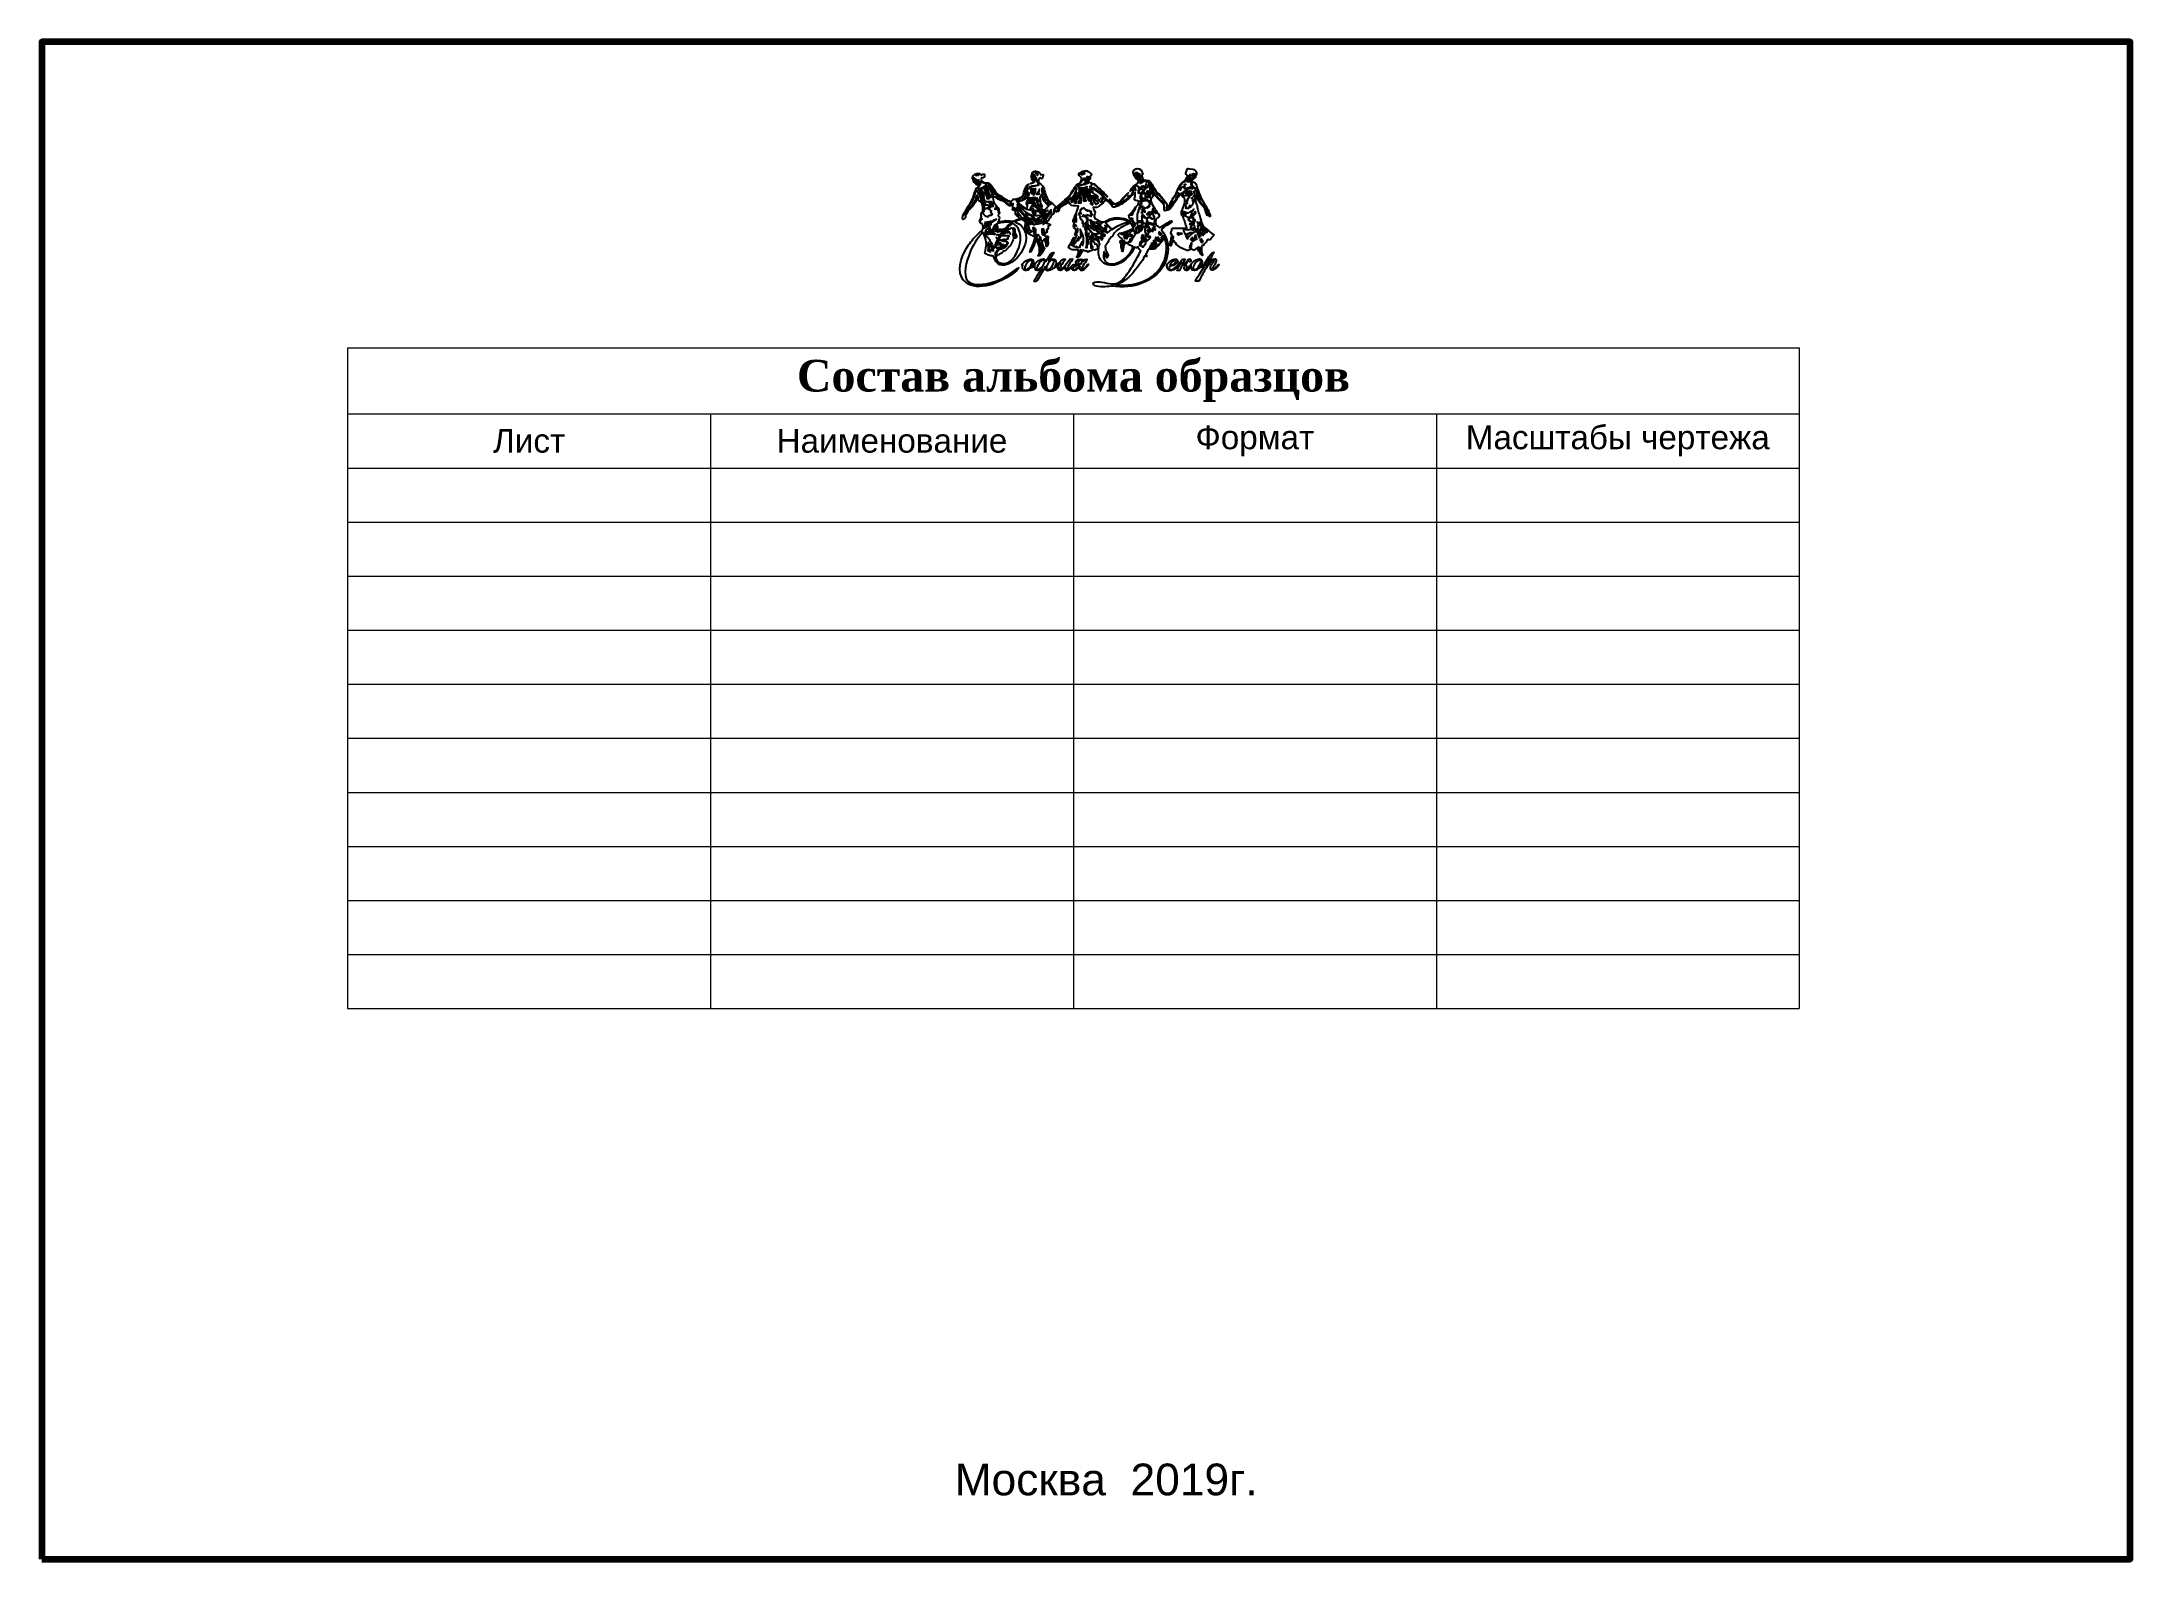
# Paper-space layout 'Состав альбома образцов' of a CAD drawing. Header units: millimetres. Extents: x 16 to 411, y 1 to 288.
import ezdxf

# ---------------------------------------------------------------- set-up
doc = ezdxf.new("R2010")
doc.units = ezdxf.units.MM
doc.layers.get('0').update_dxf_attribs({"lineweight": 0})
doc.layers.add('Dimension', color=7, linetype='Continuous')
doc.layers.add('Layer 1', color=7, linetype='Continuous')
doc.layers.add('Рамка', color=7, linetype='Continuous', lineweight=100)
doc.styles.get("Standard").update_dxf_attribs({"font": 'arial.ttf'})

psp = doc.layouts.new('Состав альбома образцов')

# ---------------------------------------------------------------- texts
at = {"layer": 'Dimension', "lineweight": 5}
psp.add_text('Москва  2019г.', height=6, dxfattribs=at).set_placement((188.81, 12.69))

# ---------------------------------------------------------------- blocks, each defined once
blk = doc.blocks.new('A$C34BE2B30')
at = {"layer": 'Layer 1'}
for points, knots in [([(11.04, 4.11), (11.09, 4.15), (11.12, 4.17), (11.13, 4.25), (11.13, 4.25), (11.05, 4.23), (11.06, 4.22), (11.04, 4.14), (11.04, 4.14), (11.04, 4.14), (11.04, 4.15), (11.04, 4.15), (11.04, 4.15), (11, 4.21), (11.04, 4.19), (10.94, 4.21), (10.94, 4.21), (10.89, 4.22), (10.85, 4.23), (10.79, 4.25), (10.79, 4.25), (10.84, 4.36), (11, 4.63), (11.08, 4.8), (11.08, 4.8), (11.11, 4.85), (11.12, 4.89), (11.13, 4.92), (11.13, 4.92), (11.1, 4.9), (11.07, 4.87), (11.05, 4.83), (11.05, 4.83), (10.98, 4.73), (10.92, 4.56), (10.89, 4.5), (10.89, 4.5), (10.86, 4.45), (10.8, 4.39), (10.76, 4.33), (10.76, 4.33), (10.66, 4.16), (10.7, 4.24), (10.69, 4.14), (10.69, 4.14), (10.68, 4.06), (10.64, 4.04), (10.62, 3.95), (10.62, 3.95), (10.65, 3.9), (10.93, 3.76), (11, 3.75), (11, 3.75), (11.17, 3.72), (11.36, 3.79), (11.52, 3.74), (11.52, 3.74), (11.63, 3.36), (11.47, 3.28), (11.39, 3.1), (11.39, 3.1), (11.39, 3.1), (11.48, 3.04), (11.48, 3.04), (11.48, 3.04), (11.54, 3.06), (11.61, 3.13), (11.65, 3.17), (11.65, 3.17), (11.74, 3.27), (11.82, 3.52), (11.98, 3.72), (11.98, 3.72), (12.13, 3.69), (12.2, 3.62), (12.37, 3.64), (12.37, 3.64), (12.43, 3.56), (12.38, 3.57), (12.46, 3.54), (12.46, 3.54), (12.53, 3.58), (12.49, 3.55), (12.53, 3.63), (12.53, 3.63), (12.64, 3.64), (12.66, 3.64), (12.76, 3.67), (12.76, 3.67), (12.92, 3.72), (12.82, 3.7), (12.91, 3.77), (12.91, 3.77), (13.2, 3.65), (13.3, 3.87), (13.48, 3.95), (13.48, 3.95), (13.42, 3.43), (13.41, 3.04), (13.8, 2.64), (13.8, 2.64), (14.64, 1.81), (16.25, 2.53), (16.86, 4), (16.86, 4), (16.9, 3.99), (16.97, 3.98), (17, 3.97), (17, 3.97), (17.05, 3.95), (17.03, 3.95), (17.1, 3.93), (17.1, 3.93), (17.14, 3.99), (17.13, 4.01), (17.2, 4.04), (17.2, 4.04), (17.2, 4.04), (17.16, 3.93), (17.16, 3.93), (17.16, 3.93), (17.27, 3.88), (17.26, 3.91), (17.33, 3.8), (17.33, 3.8), (17.38, 3.74), (17.43, 3.71), (17.46, 3.65), (17.46, 3.65), (17.25, 3.24), (16.98, 2.79), (16.75, 2.38), (16.75, 2.38), (16.52, 1.97), (16.25, 1.55), (15.95, 1.19), (15.95, 1.19), (15.61, 0.76), (15.22, 0.46), (14.64, 0.54), (14.64, 0.54), (14.22, 0.6), (13.32, 0.89), (12.96, 0.64), (12.96, 0.64), (12.97, 0.32), (13.17, 0.31), (13.46, 0.28), (13.46, 0.28), (14.01, 0.21), (14.54, 0.34), (15.08, 0.3), (15.08, 0.3), (15.38, 0.27), (15.58, 0.24), (15.88, 0.26), (15.88, 0.26), (16.83, 0.31), (17.68, 0.54), (18.48, 1.06), (18.48, 1.06), (20.03, 2.05), (20.58, 4.18), (19.4, 5.66), (19.4, 5.66), (19.57, 5.95), (20.33, 6.28), (20.42, 6.4), (20.42, 6.4), (20.42, 6.4), (20.37, 6.5), (20.37, 6.5), (20.37, 6.5), (20.05, 6.44), (19.5, 5.95), (19.24, 5.84), (19.24, 5.84), (19.24, 5.84), (18.88, 6.11), (18.88, 6.11), (18.88, 6.11), (18.86, 6.21), (18.84, 6.44), (18.84, 6.54), (18.84, 6.54), (18.84, 6.64), (18.97, 6.7), (19.05, 6.77), (19.05, 6.77), (19.34, 6.99), (19.12, 7.09), (18.98, 7.34), (18.98, 7.34), (18.77, 7.69), (18.35, 8.19), (18.41, 8.6), (18.41, 8.6), (18.54, 8.72), (18.57, 8.72), (18.61, 8.9), (18.61, 8.9), (18.57, 8.96), (18.5, 9.01), (18.44, 9.07), (18.44, 9.07), (18.36, 9.16), (18.4, 9.2), (18.39, 9.32), (18.39, 9.32), (18.48, 9.26), (18.73, 8.99), (18.8, 8.9), (18.8, 8.9), (18.93, 8.74), (19.05, 8.61), (19.2, 8.47), (19.2, 8.47), (19.27, 8.4), (19.59, 8.13), (19.62, 8.08), (19.62, 8.08), (19.74, 7.86), (19.54, 7.65), (19.74, 7.43), (19.74, 7.43), (19.88, 7.48), (20.17, 7.51), (20.27, 7.65), (20.27, 7.65), (20.36, 7.8), (20.45, 7.97), (20.55, 8.11), (20.55, 8.11), (20.6, 8.18), (20.67, 8.27), (20.72, 8.34), (20.72, 8.34), (20.77, 8.42), (20.8, 8.5), (20.85, 8.57), (20.85, 8.57), (20.93, 8.66), (21.09, 8.89), (21.15, 9), (21.15, 9), (21.24, 8.95), (21.38, 8.82), (21.48, 8.75), (21.48, 8.75), (21.83, 8.5), (21.45, 7.75), (21.34, 7.45), (21.34, 7.45), (21.29, 7.31), (21.25, 7.15), (21.35, 7.02), (21.35, 7.02), (21.5, 6.82), (21.46, 6.89), (21.54, 6.64), (21.54, 6.64), (21.59, 6.47), (21.81, 5.9), (21.82, 5.8), (21.82, 5.8), (21.82, 5.8), (21.35, 5.79), (21.35, 5.79), (21.35, 5.79), (20.79, 5.82), (20.56, 5.82), (20.47, 5.79), (20.47, 5.79), (20.37, 5.76), (20.42, 5.69), (20.38, 5.57), (20.38, 5.57), (20.33, 5.38), (20.21, 5.36), (20.42, 5.12), (20.42, 5.12), (20.28, 4.94), (20.35, 4.81), (20.28, 4.6), (20.28, 4.6), (20.24, 4.5), (20.12, 4.16), (20.3, 4.14), (20.3, 4.14), (20.36, 4.21), (20.33, 4.31), (20.41, 4.43), (20.41, 4.43), (20.45, 4.49), (20.53, 4.57), (20.59, 4.61), (20.59, 4.61), (20.67, 4.53), (20.75, 4.3), (20.98, 4.14), (20.98, 4.14), (21.41, 3.83), (21.09, 4.03), (21.53, 3.82), (21.53, 3.82), (21.6, 3.78), (21.75, 3.71), (21.83, 3.69), (21.83, 3.69), (22.01, 3.66), (22.01, 3.74), (22.14, 3.8), (22.14, 3.8), (22.28, 3.87), (22.35, 3.72), (22.47, 3.73), (22.47, 3.73), (22.53, 3.73), (22.6, 3.77), (22.71, 3.9), (22.71, 3.9), (23.05, 3.59), (23.11, 3.28), (23.26, 3.23), (23.26, 3.23), (23.35, 3.33), (23.21, 3.35), (23.2, 3.66), (23.2, 3.66), (23.2, 3.84), (23.17, 3.96), (23.22, 4.14), (23.22, 4.14), (23.35, 4.18), (23.33, 4.12), (23.42, 4.24), (23.42, 4.24), (23.57, 4.44), (23.59, 4.43), (23.68, 4.55), (23.68, 4.55), (23.73, 4.61), (23.74, 4.67), (23.78, 4.72), (23.78, 4.72), (23.98, 4.72), (24.01, 4.61), (24.13, 4.86), (24.13, 4.86), (24.21, 5.03), (24.33, 4.96), (24.35, 5.19), (24.35, 5.19), (24.05, 5.36), (23.97, 5.5), (23.73, 5.68), (23.73, 5.68), (23.57, 5.81), (23.25, 6.08), (23.23, 6.28), (23.23, 6.28), (23.14, 6.23), (23.19, 6.25), (23.19, 6.14), (23.19, 6.14), (23.17, 6.19), (23.17, 6.17), (23.14, 6.23), (23.14, 6.23), (23.13, 6.26), (23.14, 6.27), (23.13, 6.28), (23.13, 6.28), (23.1, 6.33), (23.09, 6.29), (23.06, 6.29), (23.06, 6.29), (23.03, 6.26), (23.02, 6.23), (23.02, 6.19), (23.02, 6.19), (23.02, 6.16), (23.03, 6.13), (23.05, 6.1), (23.05, 6.1), (23.05, 6.09), (23.05, 6.08), (23.06, 6.08), (23.06, 6.08), (23.06, 6.08), (23.07, 6.05), (23.07, 6.05), (23.07, 6.05), (23.12, 6.05), (23.16, 6.03), (23.19, 6.09), (23.19, 6.09), (23.21, 5.98), (23.2, 6.02), (23.15, 5.93), (23.15, 5.93), (23.1, 5.83), (23.11, 5.46), (23.09, 5.31), (23.09, 5.31), (23.11, 5.29), (23.12, 5.28), (23.13, 5.28), (23.13, 5.28), (23.13, 5.28), (23.14, 5.3), (23.16, 5.32), (23.16, 5.32), (23.15, 5.24), (23.17, 5.2), (23.14, 5.08), (23.14, 5.08), (23.09, 5.08), (23.06, 5.1), (23.04, 5.13), (23.04, 5.13), (23, 5.18), (23, 5.28), (22.98, 5.37), (22.98, 5.37), (22.98, 5.37), (22.91, 5.7), (22.91, 5.7), (22.91, 5.7), (22.84, 5.69), (22.87, 5.66), (22.84, 5.66), (22.84, 5.66), (22.79, 5.76), (22.81, 5.8), (22.84, 5.83), (22.84, 5.83), (22.87, 5.87), (22.91, 5.91), (22.9, 6.01), (22.9, 6.01), (22.89, 6.01), (22.88, 6), (22.88, 6), (22.88, 6), (22.88, 6), (22.87, 5.99), (22.86, 5.99), (22.86, 5.99), (22.86, 5.99), (22.84, 5.97), (22.84, 5.97), (22.84, 5.97), (22.83, 5.96), (22.82, 6.01), (22.83, 6.05), (22.83, 6.05), (22.84, 6.08), (22.86, 6.11), (22.9, 6.12), (22.9, 6.12), (22.9, 6.12), (22.8, 6.4), (22.8, 6.4), (22.8, 6.4), (22.8, 6.4), (22.92, 6.28), (22.92, 6.28), (22.92, 6.28), (22.98, 6.31), (22.93, 6.26), (22.98, 6.35), (22.98, 6.35), (22.98, 6.35), (23.01, 6.29), (23.01, 6.29), (23.01, 6.29), (23.01, 6.29), (23.09, 6.33), (23.09, 6.33), (23.09, 6.33), (23.12, 6.38), (23.1, 6.4), (23.1, 6.48), (23.1, 6.48), (23.14, 6.39), (23.12, 6.36), (23.2, 6.31), (23.2, 6.31), (23.18, 6.49), (22.99, 7.08), (22.92, 7.26), (22.92, 7.26), (22.85, 7.43), (22.81, 7.73), (22.77, 7.92), (22.77, 7.92), (22.72, 8.18), (22.47, 8.67), (22.65, 8.89), (22.65, 8.89), (22.8, 8.5), (23.04, 8.22), (23.23, 7.99), (23.23, 7.99), (23.39, 7.8), (23.52, 7.66), (23.55, 7.53), (23.55, 7.53), (23.57, 7.44), (23.68, 7.05), (23.74, 6.99), (23.74, 6.99), (23.76, 7), (23.77, 7.01), (23.78, 7.02), (23.78, 7.02), (23.8, 7.05), (23.78, 7.09), (23.8, 7.16), (23.8, 7.16), (23.82, 7.09), (23.84, 7.01), (23.89, 6.96), (23.89, 6.96), (23.92, 6.93), (23.96, 6.9), (24.01, 6.9), (24.01, 6.9), (24.02, 6.93), (24.01, 6.97), (24, 7.03), (24, 7.03), (23.95, 7.29), (23.7, 7.78), (23.54, 8.02), (23.54, 8.02), (23.5, 8.08), (23.46, 8.13), (23.44, 8.15), (23.44, 8.15), (23.45, 8.11), (23.47, 8.06), (23.5, 7.99), (23.5, 7.99), (23.62, 7.76), (23.87, 7.41), (23.89, 7.11), (23.89, 7.11), (23.84, 7.18), (23.8, 7.32), (23.73, 7.35), (23.73, 7.35), (23.69, 7.28), (23.73, 7.31), (23.7, 7.24), (23.7, 7.24), (23.65, 7.34), (23.64, 7.46), (23.62, 7.58), (23.62, 7.58), (23.6, 7.68), (23.6, 7.65), (23.56, 7.72), (23.56, 7.72), (23.54, 7.77), (23.59, 7.74), (23.52, 7.81), (23.52, 7.81), (23.37, 7.96), (23.24, 8.04), (23.12, 8.22), (23.12, 8.22), (22.9, 8.54), (22.98, 8.31), (22.83, 8.73), (22.83, 8.73), (22.77, 8.91), (22.68, 9.14), (22.75, 9.34), (22.75, 9.34), (22.82, 9.27), (22.95, 9.01), (22.96, 8.9), (22.96, 8.9), (22.98, 8.74), (22.93, 8.58), (23.08, 8.48), (23.08, 8.48), (23.12, 8.55), (23.07, 8.52), (23.15, 8.59), (23.15, 8.59), (23.16, 8.55), (23.27, 8.37), (23.35, 8.25), (23.35, 8.25), (23.39, 8.2), (23.42, 8.16), (23.44, 8.15), (23.44, 8.15), (23.43, 8.18), (23.41, 8.22), (23.39, 8.27), (23.39, 8.27), (23.31, 8.4), (23.18, 8.58), (23.13, 8.69), (23.13, 8.69), (23.13, 8.69), (22.78, 9.59), (22.78, 9.59), (22.78, 9.59), (22.58, 10.36), (22.49, 10.04), (22.22, 10.27), (22.22, 10.27), (22.22, 10.27), (22.24, 10.4), (22.24, 10.4), (22.24, 10.4), (22.29, 10.38), (22.32, 10.36), (22.34, 10.37), (22.34, 10.37), (22.37, 10.38), (22.39, 10.4), (22.44, 10.45), (22.44, 10.45), (22.55, 10.56), (22.52, 10.51), (22.62, 10.59), (22.62, 10.59), (22.65, 10.68), (22.63, 10.75), (22.68, 10.85), (22.68, 10.85), (22.73, 10.96), (22.77, 10.96), (22.71, 11.1), (22.71, 11.1), (22.64, 11.26), (22.54, 11.36), (22.36, 11.37), (22.36, 11.37), (21.9, 11.42), (21.85, 11.57), (21.77, 11.17), (21.77, 11.17), (21.75, 11.05), (21.7, 11.09), (21.71, 10.94), (21.71, 10.94), (21.78, 10.83), (21.79, 10.87), (21.87, 10.8), (21.87, 10.8), (21.84, 10.56), (21.71, 10.34), (21.52, 10.21), (21.52, 10.21), (21.21, 10.01), (21.25, 10.01), (21.07, 9.72), (21.07, 9.72), (20.94, 9.51), (20.91, 9.3), (20.81, 9.09), (20.81, 9.09), (20.72, 8.88), (20.56, 8.81), (20.49, 8.63), (20.49, 8.63), (20.47, 8.6), (20.46, 8.56), (20.46, 8.53), (20.46, 8.53), (20.46, 8.53), (20.52, 8.62), (20.52, 8.62), (20.52, 8.62), (20.52, 8.62), (20.92, 9.21), (20.92, 9.21), (20.92, 9.21), (20.92, 9.21), (21.08, 9.09), (21.08, 9.09), (21.08, 9.09), (21.08, 9.09), (20.93, 8.88), (20.93, 8.88), (20.93, 8.88), (20.96, 8.78), (20.95, 8.89), (20.96, 8.8), (20.96, 8.8), (20.89, 8.72), (20.94, 8.7), (20.84, 8.7), (20.84, 8.7), (20.88, 8.79), (20.9, 8.71), (20.9, 8.83), (20.9, 8.83), (20.84, 8.81), (20.86, 8.8), (20.8, 8.74), (20.8, 8.74), (20.85, 8.62), (20.85, 8.74), (20.79, 8.57), (20.79, 8.57), (20.79, 8.57), (20.46, 8.09), (20.46, 8.09), (20.46, 8.09), (20.39, 8), (20.32, 7.88), (20.23, 7.79), (20.23, 7.79), (20.23, 7.79), (20.02, 7.6), (20.02, 7.6), (20.02, 7.6), (19.88, 7.5), (19.89, 7.64), (19.85, 7.77), (19.85, 7.77), (19.99, 7.77), (19.96, 7.77), (20.08, 7.79), (20.08, 7.79), (20.18, 7.82), (20.15, 7.74), (20.22, 7.83), (20.22, 7.83), (20.18, 7.91), (20.22, 7.86), (20.14, 7.87), (20.14, 7.87), (20.19, 7.96), (20.23, 8.04), (20.27, 8.12), (20.27, 8.12), (20.3, 8.19), (20.35, 8.29), (20.39, 8.37), (20.39, 8.37), (20.4, 8.4), (20.42, 8.43), (20.43, 8.46), (20.43, 8.46), (20.4, 8.44), (20.37, 8.42), (20.35, 8.39), (20.35, 8.39), (20.29, 8.29), (20.27, 8.16), (20.2, 8.06), (20.2, 8.06), (20.13, 7.96), (20.06, 7.81), (19.94, 7.85), (19.94, 7.85), (19.89, 7.95), (19.94, 7.99), (19.9, 8.1), (19.9, 8.1), (19.83, 8.24), (19.63, 8.48), (19.54, 8.61), (19.54, 8.61), (19.32, 8.9), (19.07, 9.09), (18.98, 9.22), (18.98, 9.22), (18.82, 9.46), (18.64, 9.65), (18.53, 9.92), (18.53, 9.92), (18.46, 10.07), (18.39, 10.16), (18.27, 10.26), (18.27, 10.26), (18.18, 10.33), (17.9, 10.35), (17.84, 10.31), (17.84, 10.31), (17.91, 10.24), (18, 10.3), (18.01, 10.16), (18.01, 10.16), (18.02, 10.04), (17.92, 9.82), (17.83, 9.74), (17.83, 9.74), (17.73, 9.65), (17.73, 9.76), (17.68, 9.81), (17.68, 9.81), (17.56, 9.75), (17.62, 9.82), (17.53, 9.77), (17.53, 9.77), (17.59, 9.64), (17.52, 9.71), (17.63, 9.64), (17.63, 9.64), (17.4, 9.57), (17.17, 9.76), (16.98, 9.86), (16.98, 9.86), (16.98, 9.86), (17.28, 10.15), (17.28, 10.15), (17.28, 10.15), (17.38, 10.23), (17.27, 10.14), (17.38, 10.19), (17.38, 10.19), (17.35, 10.31), (17.38, 10.35), (17.48, 10.42), (17.48, 10.42), (17.49, 10.22), (17.45, 10.2), (17.44, 10.04), (17.44, 10.04), (17.61, 10.06), (17.55, 10.22), (17.54, 10.37), (17.54, 10.37), (17.6, 10.33), (17.65, 10.24), (17.62, 10.16), (17.62, 10.16), (17.8, 10.16), (17.7, 10.24), (17.79, 10.33), (17.79, 10.33), (17.63, 10.41), (17.56, 10.63), (17.56, 10.8), (17.56, 10.8), (17.67, 10.93), (17.71, 10.9), (17.6, 11.07), (17.6, 11.07), (17.54, 11.16), (17.54, 11.27), (17.45, 11.33), (17.45, 11.33), (17.26, 11.47), (17.03, 11.51), (16.85, 11.34), (16.85, 11.34), (16.79, 11.29), (16.73, 11.1), (16.73, 11.03), (16.73, 11.03), (16.74, 10.9), (16.93, 10.57), (17.03, 10.48), (17.03, 10.48), (17.1, 10.41), (17.19, 10.36), (17.25, 10.29), (17.25, 10.29), (17.21, 10.15), (17.24, 10.15), (17.12, 10.04), (17.12, 10.04), (16.93, 9.87), (16.61, 9.72), (16.44, 9.29), (16.44, 9.29), (16.49, 9.32), (16.52, 9.39), (16.59, 9.48), (16.59, 9.48), (16.68, 9.6), (16.81, 9.74), (16.89, 9.77), (16.89, 9.77), (16.92, 9.67), (16.96, 9.55), (16.97, 9.44), (16.97, 9.44), (16.97, 9.41), (16.98, 9.37), (16.94, 9.36), (16.94, 9.36), (16.9, 9.53), (16.85, 9.39), (16.89, 9.52), (16.89, 9.52), (16.89, 9.52), (16.84, 9.61), (16.84, 9.61), (16.84, 9.61), (16.8, 9.55), (16.78, 9.56), (16.75, 9.5), (16.75, 9.5), (16.73, 9.46), (16.7, 9.4), (16.69, 9.36), (16.69, 9.36), (16.73, 9.35), (16.74, 9.37), (16.78, 9.36), (16.78, 9.36), (16.78, 9.36), (16.71, 9.23), (16.71, 9.23), (16.71, 9.23), (16.68, 9.13), (16.53, 8.94), (16.47, 8.87), (16.47, 8.87), (16.39, 8.78), (16.11, 8.54), (16.01, 8.48), (16.01, 8.48), (15.97, 8.45), (15.89, 8.43), (15.88, 8.42), (15.88, 8.42), (15.82, 8.37), (15.89, 8.37), (15.79, 8.31), (15.79, 8.31), (15.65, 8.24), (15.69, 8.34), (15.56, 8.23), (15.56, 8.23), (15.46, 8.14), (15.56, 8.17), (15.43, 8.12), (15.43, 8.12), (15.24, 8.05), (15.27, 7.95), (15.01, 8.06), (15.01, 8.06), (15.03, 8.11), (15.02, 8.04), (15.06, 8.12), (15.06, 8.12), (14.89, 8.11), (14.84, 8.2), (14.74, 8.3), (14.74, 8.3), (14.68, 8.35), (14.64, 8.41), (14.59, 8.47), (14.59, 8.47), (14.56, 8.5), (14.52, 8.53), (14.48, 8.55), (14.48, 8.55), (14.51, 8.47), (14.56, 8.41), (14.62, 8.36), (14.62, 8.36), (14.71, 8.27), (14.84, 8.2), (14.89, 8.1), (14.89, 8.1), (14.89, 8.1), (14.83, 8.04), (14.83, 8.04), (14.83, 8.04), (14.71, 8.11), (14.77, 8.1), (14.71, 8.18), (14.71, 8.18), (14.67, 8.23), (14.59, 8.26), (14.54, 8.29), (14.54, 8.29), (14.47, 8.33), (14.45, 8.36), (14.38, 8.38), (14.38, 8.38), (14.38, 8.38), (14.32, 8.42), (14.32, 8.42), (14.32, 8.42), (14.24, 8.54), (14.08, 8.66), (13.99, 8.76), (13.99, 8.76), (13.92, 8.87), (13.85, 8.77), (13.82, 8.92), (13.82, 8.92), (13.89, 8.87), (13.83, 8.88), (13.92, 8.86), (13.92, 8.86), (13.9, 8.94), (13.76, 9.14), (13.72, 9.22), (13.72, 9.22), (13.72, 9.23), (13.68, 9.27), (13.64, 9.26), (13.64, 9.26), (13.64, 9.26), (13.69, 9.16), (13.69, 9.16), (13.69, 9.16), (13.59, 9.15), (13.58, 9.19), (13.48, 9.24), (13.48, 9.24), (13.41, 9.28), (13.29, 9.45), (13.17, 9.52), (13.17, 9.52), (13.07, 9.58), (13.09, 9.54), (13.01, 9.64), (13.01, 9.64), (12.76, 9.59), (12.87, 9.65), (12.74, 9.78), (12.74, 9.78), (12.84, 9.84), (12.79, 9.83), (12.76, 9.9), (12.76, 9.9), (12.76, 9.9), (12.87, 9.93), (12.87, 9.93), (12.87, 9.93), (12.85, 10.05), (12.85, 10.03), (12.75, 10.03), (12.75, 10.03), (12.83, 10.08), (12.81, 10.02), (12.79, 10.1), (12.79, 10.1), (12.63, 10.14), (12.54, 10.15), (12.4, 10.23), (12.4, 10.23), (12.46, 10.27), (12.41, 10.23), (12.48, 10.25), (12.48, 10.25), (12.55, 10.27), (12.56, 10.34), (12.59, 10.41), (12.59, 10.41), (12.62, 10.5), (12.64, 10.47), (12.66, 10.55), (12.66, 10.55), (12.67, 10.61), (12.66, 10.66), (12.67, 10.73), (12.67, 10.73), (12.75, 10.81), (12.77, 10.78), (12.78, 10.91), (12.78, 10.91), (12.75, 11), (12.29, 11.27), (12.24, 11.24), (12.24, 11.24), (12.24, 11.24), (12.11, 11.09), (12.11, 11.09), (12.11, 11.09), (12.02, 11.1), (12.13, 11.11), (12, 11.11), (12, 11.11), (12, 10.97), (12, 11.1), (11.97, 10.96), (11.97, 10.96), (12.08, 10.99), (12.08, 11.04), (12.15, 10.98), (12.15, 10.98), (12.07, 10.94), (12.11, 10.98), (12.01, 10.9), (12.01, 10.9), (11.91, 10.83), (11.87, 10.87), (11.85, 10.89), (11.85, 10.89), (11.91, 10.92), (11.85, 10.87), (11.94, 10.92), (11.94, 10.92), (11.93, 10.98), (11.97, 10.94), (11.93, 11.05), (11.93, 11.05), (11.8, 11.01), (11.93, 11.07), (11.83, 10.95), (11.83, 10.95), (11.74, 10.96), (11.83, 10.94), (11.8, 10.99), (11.8, 10.99), (11.8, 10.99), (11.65, 10.92), (11.65, 10.92), (11.65, 10.92), (11.72, 11.07), (11.74, 10.98), (11.87, 11.07), (11.87, 11.07), (11.93, 11.11), (11.94, 11.12), (12.01, 11.14), (12.01, 11.14), (12.1, 11.16), (12.07, 11.11), (12.14, 11.19), (12.14, 11.19), (12.09, 11.22), (12.15, 11.22), (12.03, 11.21), (12.03, 11.21), (11.94, 11.19), (11.83, 11.12), (11.75, 11.07), (11.75, 11.07), (11.34, 10.85), (11.82, 10.73), (11.87, 10.46), (11.87, 10.46), (11.9, 10.31), (11.74, 10.24), (11.74, 10.11), (11.74, 10.11), (11.82, 10.16), (11.96, 10.32), (12.01, 10.4), (12.01, 10.4), (12.05, 10.47), (12.02, 10.45), (12.07, 10.52), (12.07, 10.52), (12.16, 10.48), (12.12, 10.48), (12.21, 10.44), (12.21, 10.44), (12.27, 10.54), (12.23, 10.51), (12.34, 10.56), (12.34, 10.56), (12.34, 10.65), (12.32, 10.59), (12.34, 10.67), (12.34, 10.67), (12.47, 10.67), (12.46, 10.56), (12.6, 10.66), (12.6, 10.66), (12.6, 10.66), (12.59, 10.53), (12.59, 10.53), (12.59, 10.53), (12.49, 10.53), (12.54, 10.59), (12.49, 10.54), (12.49, 10.54), (12.45, 10.5), (12.5, 10.49), (12.52, 10.47), (12.52, 10.47), (12.52, 10.47), (12.44, 10.43), (12.44, 10.43), (12.44, 10.43), (12.5, 10.3), (12.46, 10.47), (12.5, 10.34), (12.5, 10.34), (12.29, 10.32), (12.36, 10.4), (12.22, 10.41), (12.22, 10.41), (12.23, 10.35), (12.28, 10.32), (12.28, 10.32), (12.28, 10.32), (12.28, 10.32), (12.12, 10.36), (12.12, 10.36), (12.12, 10.36), (12.14, 10.32), (12.26, 10.19), (12.3, 10.15), (12.3, 10.15), (12.37, 10.08), (12.41, 10.12), (12.46, 10.12), (12.46, 10.12), (12.56, 10.11), (12.47, 10.12), (12.5, 10.09), (12.5, 10.09), (12.3, 10), (12.42, 10.06), (12.25, 10.05), (12.25, 10.05), (12.25, 10.05), (12.21, 9.93), (12.21, 9.93), (12.21, 9.93), (12.21, 9.93), (12.12, 9.96), (12.12, 9.96), (12.12, 9.96), (12.2, 10.04), (12.15, 9.99), (12.21, 10.09), (12.21, 10.09), (12.06, 10.07), (12.24, 10.07), (12.08, 10.04), (12.08, 10.04), (12.14, 9.97), (12.11, 10.02), (12.11, 9.97), (12.11, 9.97), (12.11, 9.97), (12, 9.89), (12, 9.89), (12, 9.89), (11.91, 9.98), (11.88, 9.91), (11.77, 9.88), (11.77, 9.88), (11.76, 9.93), (11.76, 9.96), (11.71, 9.97), (11.71, 9.97), (11.69, 9.94), (11.7, 9.95), (11.7, 9.92), (11.7, 9.92), (11.69, 9.9), (11.7, 9.91), (11.69, 9.88), (11.69, 9.88), (11.69, 9.88), (11.67, 9.92), (11.67, 9.92), (11.67, 9.92), (11.67, 9.92), (11.67, 9.92), (11.66, 9.93), (11.66, 9.93), (11.66, 9.93), (11.66, 9.93), (11.66, 9.94), (11.66, 9.94), (11.58, 9.9), (11.6, 9.88), (11.54, 9.92), (11.54, 9.92), (11.57, 9.93), (11.59, 9.96), (11.63, 10), (11.63, 10), (11.72, 10.07), (11.69, 10.01), (11.72, 10.11), (11.72, 10.11), (11.67, 10.09), (11.39, 9.92), (11.36, 9.89), (11.36, 9.89), (11.12, 9.57), (10.94, 9.2), (10.71, 8.88), (10.71, 8.88), (10.55, 8.65), (10.33, 8.54), (10.13, 8.34), (10.13, 8.34), (9.99, 8.19), (9.83, 8.09), (9.68, 7.96), (9.68, 7.96), (9.58, 7.87), (9.5, 7.62), (9.21, 8.05), (9.21, 8.05), (9.05, 8.27), (9.06, 8.15), (8.88, 8.31), (8.88, 8.31), (8.5, 8.63), (8.43, 9.03), (8.31, 9.5), (8.31, 9.5), (8.2, 9.98), (7.83, 9.97), (7.79, 10.16), (7.79, 10.16), (7.75, 10.33), (7.76, 10.47), (7.92, 10.55), (7.92, 10.55), (8, 10.53), (8.04, 10.45), (8.13, 10.5), (8.13, 10.5), (8.23, 10.57), (8.34, 11.06), (8.01, 10.84), (8.01, 10.84), (7.99, 10.87), (8, 10.85), (7.97, 10.89), (7.97, 10.89), (7.87, 11.04), (7.83, 11.14), (7.64, 11.17), (7.64, 11.17), (7.68, 11.08), (7.73, 11.09), (7.73, 10.95), (7.73, 10.95), (7.74, 10.83), (7.69, 10.85), (7.68, 10.77), (7.68, 10.77), (7.48, 11.05), (7.55, 10.91), (7.56, 11.04), (7.56, 11.04), (7.49, 11.08), (7.49, 11.01), (7.42, 11.18), (7.42, 11.18), (7.42, 11.18), (7.6, 11.11), (7.6, 11.11), (7.6, 11.11), (7.59, 11.18), (7.63, 11.18), (7.53, 11.19), (7.53, 11.19), (7.41, 11.21), (7.27, 11.17), (7.21, 11.07), (7.21, 11.07), (7.21, 11.07), (7.1, 10.61), (7.1, 10.61), (7.1, 10.61), (7.19, 10.49), (7.15, 10.56), (7.17, 10.39), (7.17, 10.39), (7.18, 10.3), (7.21, 10.28), (7.3, 10.27), (7.3, 10.27), (7.35, 10.26), (7.32, 10.27), (7.35, 10.25), (7.35, 10.25), (7.33, 10.12), (7.15, 10.07), (7.03, 10.02), (7.03, 10.02), (7.11, 9.98), (7.32, 10.08), (7.37, 10.16), (7.37, 10.16), (7.4, 10.22), (7.43, 10.29), (7.47, 10.34), (7.47, 10.34), (7.52, 10.4), (7.55, 10.4), (7.59, 10.45), (7.59, 10.45), (7.68, 10.3), (7.62, 10.35), (7.66, 10.21), (7.66, 10.21), (7.69, 10.08), (7.7, 10.23), (7.77, 10.05), (7.77, 10.05), (7.77, 10.05), (7.72, 10), (7.72, 10), (7.72, 10), (7.77, 9.97), (7.8, 9.95), (7.8, 9.89), (7.8, 9.89), (7.72, 9.83), (7.76, 9.87), (7.69, 9.87), (7.69, 9.87), (7.61, 9.86), (7.71, 9.87), (7.6, 9.84), (7.6, 9.84), (7.51, 9.81), (7.54, 9.83), (7.48, 9.83), (7.48, 9.83), (7.4, 9.82), (7.46, 9.82), (7.39, 9.8), (7.39, 9.8), (7.28, 9.78), (7.36, 9.81), (7.27, 9.8), (7.27, 9.8), (7.11, 9.78), (7.14, 9.85), (7.1, 9.68), (7.1, 9.68), (7.1, 9.68), (7.03, 9.75), (7.03, 9.75), (7.03, 9.75), (6.96, 9.72), (6.91, 9.65), (6.86, 9.6), (6.86, 9.6), (6.81, 9.57), (6.79, 9.55), (6.76, 9.55), (6.76, 9.55), (6.73, 9.55), (6.71, 9.57), (6.66, 9.61), (6.66, 9.61), (6.66, 9.61), (6.74, 9.84), (6.74, 9.84), (6.74, 9.84), (6.77, 9.88), (6.84, 9.91), (6.88, 9.95), (6.88, 9.95), (6.67, 10.05), (6.34, 9.11), (6.35, 8.97), (6.35, 8.97), (6.35, 8.97), (6.48, 9.09), (6.48, 9.09), (6.48, 9.09), (6.54, 8.94), (6.63, 9.02), (6.53, 8.81), (6.53, 8.81), (6.47, 8.69), (6.5, 8.73), (6.48, 8.67), (6.48, 8.67), (6.48, 8.67), (6.33, 8.63), (6.33, 8.63), (6.33, 8.63), (6.33, 8.63), (6.34, 8.56), (6.34, 8.56), (6.34, 8.56), (6.44, 8.51), (6.34, 8.59), (6.44, 8.54), (6.44, 8.54), (6.34, 8.51), (6.24, 8.45), (6.12, 8.43), (6.12, 8.43), (6.11, 8.46), (6.14, 8.45), (6.12, 8.49), (6.12, 8.49), (6.03, 8.49), (5.95, 8.44), (5.86, 8.43), (5.86, 8.43), (5.83, 8.42), (5.8, 8.42), (5.76, 8.43), (5.76, 8.43), (5.76, 8.46), (5.77, 8.49), (5.79, 8.51), (5.79, 8.51), (5.9, 8.62), (6.24, 8.64), (6.34, 8.91), (6.34, 8.91), (6.27, 8.89), (6.27, 8.82), (6.15, 8.75), (6.15, 8.75), (6.01, 8.68), (5.84, 8.59), (5.68, 8.57), (5.68, 8.57), (5.58, 8.56), (5.53, 8.53), (5.39, 8.54), (5.39, 8.54), (5.25, 8.14), (4.74, 8.48), (4.51, 8.64), (4.51, 8.64), (4.38, 8.74), (4.24, 8.84), (4.1, 8.92), (4.1, 8.92), (3.89, 9.05), (3.87, 9.01), (3.73, 9.23), (3.73, 9.23), (3.58, 9.47), (3.37, 9.86), (3.15, 10.02), (3.15, 10.02), (2.98, 10.15), (2.79, 10.05), (2.58, 10.14), (2.58, 10.14), (2.4, 10.21), (2.32, 10.37), (2.38, 10.57), (2.38, 10.57), (2.38, 10.57), (2.58, 10.55), (2.58, 10.55), (2.58, 10.55), (2.69, 10.66), (2.73, 10.77), (2.63, 10.9), (2.63, 10.9), (2.52, 10.93), (2.49, 10.88), (2.4, 10.83), (2.4, 10.83), (2.29, 10.88), (2.22, 10.97), (2.1, 10.98), (2.1, 10.98), (1.92, 10.98), (2, 10.96), (1.98, 10.93), (1.98, 10.93), (2.04, 10.9), (2.03, 10.92), (2.1, 10.91), (2.1, 10.91), (2.1, 10.91), (2.15, 10.89), (2.15, 10.89), (2.15, 10.89), (2.09, 10.86), (2.06, 10.88), (1.97, 10.88), (1.97, 10.88), (2.08, 10.77), (2.01, 10.87), (2.11, 10.81), (2.11, 10.81), (2.06, 10.8), (2.03, 10.83), (1.96, 10.85), (1.96, 10.85), (1.86, 10.8), (1.96, 10.81), (1.86, 10.8), (1.86, 10.8), (1.84, 10.82), (1.84, 10.83), (1.83, 10.84), (1.83, 10.84), (1.82, 10.84), (1.82, 10.84), (1.82, 10.85), (1.82, 10.85), (1.81, 10.86), (1.81, 10.86), (1.81, 10.86), (1.81, 10.86), (1.93, 10.87), (1.82, 10.85), (1.94, 10.84), (1.94, 10.84), (1.95, 10.94), (1.95, 10.87), (1.95, 10.96), (1.95, 10.96), (1.8, 10.95), (1.69, 10.87), (1.61, 10.74), (1.61, 10.74), (1.51, 10.61), (1.53, 10.53), (1.59, 10.38), (1.59, 10.38), (1.68, 10.13), (1.66, 10.14), (1.8, 10.05), (1.8, 10.05), (1.88, 10), (1.87, 9.93), (1.93, 9.9), (1.93, 9.9), (2.01, 9.86), (2.03, 9.93), (2.14, 9.93), (2.14, 9.93), (2.15, 9.78), (2.09, 9.7), (1.97, 9.63), (1.97, 9.63), (1.76, 9.5), (1.72, 9.02), (1.56, 8.62), (1.56, 8.62), (1.4, 8.21), (0.89, 7.55), (0.87, 7.44), (0.87, 7.44), (0.99, 7.47), (1.13, 7.75), (1.2, 7.87), (1.2, 7.87), (1.31, 8.07), (1.38, 8.14), (1.5, 8.31), (1.5, 8.31), (1.57, 8.42), (1.65, 8.7), (1.72, 8.85), (1.72, 8.85), (1.81, 9.02), (1.79, 9.2), (1.89, 9.41), (1.89, 9.41), (2.03, 9.34), (2.09, 9.21), (2.1, 9.06), (2.1, 9.06), (2.1, 9.06), (1.97, 8.91), (1.97, 8.91), (1.97, 8.91), (1.94, 8.83), (1.92, 8.82), (1.91, 8.72), (1.91, 8.72), (1.89, 8.58), (1.8, 8.45), (1.75, 8.34), (1.75, 8.34), (1.67, 8.15), (1.71, 8.24), (1.57, 8.2), (1.57, 8.2), (1.6, 8.03), (1.6, 8.22), (1.64, 8.09), (1.64, 8.09), (1.52, 8.03), (1.5, 7.98), (1.41, 7.88), (1.41, 7.88), (1.24, 7.67), (1.13, 7.65), (1.09, 7.61), (1.09, 7.61), (1.05, 7.57), (1.04, 7.53), (1.02, 7.49), (1.02, 7.49), (0.99, 7.45), (0.99, 7.46), (0.95, 7.41), (0.95, 7.41), (0.92, 7.35), (1.08, 7.31), (0.75, 7.07), (0.75, 7.07), (0.78, 7.2), (0.85, 7.27), (0.87, 7.4), (0.87, 7.4), (0.79, 7.36), (0.81, 7.36), (0.75, 7.24), (0.75, 7.24), (0.69, 7.11), (0.54, 6.74), (0.62, 6.62), (0.62, 6.62), (0.71, 6.63), (0.84, 6.77), (0.89, 6.85), (0.89, 6.85), (0.84, 6.99), (0.85, 6.99), (0.95, 7.11), (0.95, 7.11), (1.02, 7.2), (1.04, 7.29), (1.09, 7.38), (1.09, 7.38), (1.3, 7.71), (1.73, 7.86), (2.05, 8.84), (2.05, 8.84), (2.15, 8.7), (2.03, 8.59), (2.11, 8.43), (2.11, 8.43), (2.17, 8.31), (2.32, 8.3), (2.42, 8.24), (2.42, 8.24), (2.48, 8.06), (2.57, 7.52), (2.48, 7.35), (2.48, 7.35), (2.42, 7.23), (2.32, 7.23), (2.36, 6.99), (2.36, 6.99), (2.37, 6.88), (2.4, 6.93), (2.36, 6.82), (2.36, 6.82), (2.34, 6.75), (2.32, 6.71), (2.31, 6.64), (2.31, 6.64), (2.39, 6.67), (2.36, 6.7), (2.44, 6.64), (2.44, 6.64), (2.42, 6.57), (2.38, 6.58), (2.31, 6.53), (2.31, 6.53), (2.25, 6.62), (2.31, 6.54), (2.28, 6.63), (2.28, 6.63), (2.28, 6.63), (2.21, 6.55), (2.21, 6.55), (2.21, 6.55), (2.29, 6.25), (2.24, 6.28), (2.42, 6.23), (2.42, 6.23), (2.51, 6.21), (2.49, 6.18), (2.51, 6.07), (2.51, 6.07), (2.61, 5.59), (2.48, 5.64), (2.11, 5.31), (2.11, 5.31), (1.76, 4.98), (1.44, 4.61), (1.17, 4.22), (1.17, 4.22), (0.64, 3.47), (0.03, 2.09), (0.49, 1.2), (0.49, 1.2), (1.32, -0.37), (3.62, 0.41), (4.81, 1.15), (4.81, 1.15), (5.13, 1.34), (5.75, 1.74), (5.92, 2.06), (5.92, 2.06), (5.58, 1.94), (4.93, 1.21), (3.83, 0.81), (3.83, 0.81), (3.19, 0.57), (1.66, 0.22), (1.13, 0.77), (1.13, 0.77), (0.54, 1.39), (0.99, 2.7), (1.25, 3.39), (1.25, 3.39), (1.52, 4.15), (1.98, 4.83), (2.53, 5.42), (2.53, 5.42), (2.65, 5.27), (2.81, 4.7), (2.84, 4.49), (2.84, 4.49), (2.9, 4.12), (2.75, 3.78), (2.72, 3.43), (2.72, 3.43), (2.85, 3.37), (2.92, 3.29), (3.07, 3.25), (3.07, 3.25), (3.24, 3.21), (3.33, 3.18), (3.51, 3.17), (3.51, 3.17), (3.69, 2.96), (3.58, 2.71), (3.93, 2.45), (3.93, 2.45), (4.92, 1.75), (6.82, 3.62), (6.58, 5.17), (6.58, 5.17), (6.52, 5.6), (6.28, 5.99), (5.92, 6.22), (5.92, 6.22), (5.88, 6.24), (5.55, 6.4), (5.56, 6.41), (5.56, 6.41), (5.72, 6.46), (5.86, 6.57), (6.12, 6.62), (6.12, 6.62), (6.33, 6.66), (6.32, 6.55), (6.55, 6.36), (6.55, 6.36), (6.55, 5.95), (6.39, 5.7), (6.71, 5.37), (6.71, 5.37), (6.82, 5.26), (6.96, 5.21), (7.08, 5.15), (7.08, 5.15), (7.08, 5.15), (7.46, 4.96), (7.46, 4.96), (7.46, 4.96), (7.45, 4.6), (6.95, 3.7), (6.97, 3.55), (6.97, 3.55), (7.08, 3.55), (7.12, 3.69), (7.16, 3.78), (7.16, 3.78), (7.3, 4.07), (7.42, 4.37), (7.53, 4.68), (7.53, 4.68), (7.68, 4.61), (7.84, 4.15), (7.86, 3.98), (7.86, 3.98), (7.96, 3.26), (7.74, 3.39), (7.74, 3.18), (7.74, 3.18), (7.88, 3.13), (7.99, 3.28), (8.07, 3.39), (8.07, 3.39), (8.15, 3.52), (8.18, 3.6), (8.29, 3.74), (8.29, 3.74), (8.45, 3.93), (8.29, 3.97), (8.21, 4.11), (8.21, 4.11), (8.13, 4.24), (8.13, 4.42), (8.11, 4.56), (8.11, 4.56), (8.2, 4.63), (8.16, 4.55), (8.23, 4.62), (8.23, 4.62), (8.25, 4.64), (8.26, 4.7), (8.28, 4.72), (8.28, 4.72), (8.57, 4.44), (8.48, 4.21), (8.5, 4.09), (8.5, 4.09), (8.58, 4.07), (8.59, 4.07), (8.64, 4.17), (8.64, 4.17), (8.66, 4.2), (8.7, 4.3), (8.7, 4.34), (8.7, 4.34), (8.71, 4.48), (8.63, 4.59), (8.66, 4.74), (8.66, 4.74), (8.77, 5.26), (8.54, 4.91), (8.31, 5.11), (8.31, 5.11), (8.55, 5.5), (8.52, 5.32), (8.6, 5.46), (8.6, 5.46), (8.6, 5.46), (8.55, 5.64), (8.55, 5.64), (8.55, 5.64), (8.74, 5.76), (8.69, 5.82), (8.7, 6), (8.7, 6), (8.76, 6.05), (8.86, 6.08), (8.92, 6.12), (8.92, 6.12), (8.87, 6.25), (8.66, 6.18), (8.5, 6.29), (8.5, 6.29), (8.6, 6.35), (8.77, 6.63), (8.84, 6.75), (8.84, 6.75), (9.02, 7.01), (8.97, 7.01), (9.22, 7.2), (9.22, 7.2), (9.22, 7.2), (9.22, 7.53), (9.22, 7.53), (9.22, 7.53), (9.32, 7.45), (9.39, 7.31), (9.53, 7.34), (9.53, 7.34), (9.68, 7.37), (9.76, 7.47), (9.71, 7.62), (9.71, 7.62), (9.96, 7.8), (9.74, 7.78), (10.16, 7.98), (10.16, 7.98), (10.35, 8.07), (10.49, 8.19), (10.66, 8.29), (10.66, 8.29), (10.7, 8.22), (10.69, 8.14), (10.77, 8.06), (10.77, 8.06), (10.93, 7.87), (11.18, 7.96), (11.55, 7.87), (11.55, 7.87), (11.49, 7.55), (11.41, 7.37), (11.27, 7.1), (11.27, 7.1), (11.25, 7.06), (11.22, 7.02), (11.21, 6.98), (11.21, 6.98), (11.18, 6.91), (11.18, 6.92), (11.21, 6.87), (11.21, 6.87), (11.27, 6.93), (11.25, 6.95), (11.29, 7.02), (11.29, 7.02), (11.33, 7.09), (11.33, 7.05), (11.38, 7.12), (11.38, 7.12), (11.38, 7.04), (11.36, 7), (11.35, 6.93), (11.35, 6.93), (11.33, 6.77), (11.45, 6.51), (11.35, 6.37), (11.35, 6.37), (11.24, 6.45), (11.34, 6.42), (11.32, 6.65), (11.32, 6.65), (11.23, 6.56), (11.31, 6.59), (11.21, 6.62), (11.21, 6.62), (11.25, 6.55), (11.26, 6.52), (11.21, 6.44), (11.21, 6.44), (11.21, 6.44), (11.11, 6.49), (11.11, 6.49), (11.11, 6.49), (11.11, 6.49), (11.19, 6.8), (11.19, 6.8), (11.19, 6.8), (11.13, 6.76), (11.09, 6.63), (11.07, 6.55), (11.07, 6.55), (11.03, 6.38), (11.04, 6.42), (11.15, 6.32), (11.15, 6.32), (11.15, 6.21), (11.1, 6.09), (11.1, 5.98), (11.1, 5.98), (11.08, 5.62), (11.53, 5.96), (11.23, 5.16), (11.23, 5.16), (11.35, 5.26), (11.43, 5.64), (11.48, 5.8), (11.48, 5.8), (11.56, 5.72), (11.48, 5.75), (11.49, 5.67), (11.49, 5.67), (11.5, 5.63), (11.52, 5.63), (11.51, 5.58), (11.51, 5.58), (11.51, 5.58), (11.5, 5.53), (11.5, 5.53), (11.5, 5.53), (11.49, 5.47), (11.5, 5.46), (11.49, 5.43), (11.49, 5.43), (11.47, 5.34), (11.43, 5.38), (11.38, 5.26), (11.38, 5.26), (11.35, 5.2), (11.33, 5.11), (11.32, 5.04), (11.32, 5.04), (11.36, 5.08), (11.38, 5.12), (11.4, 5.17), (11.4, 5.17), (11.39, 5.04), (11.32, 4.91), (11.25, 4.79), (11.25, 4.79), (11.2, 4.7), (11.23, 4.79), (11.21, 4.69), (11.21, 4.69), (11.17, 4.53), (10.99, 4.32), (10.99, 4.24), (10.99, 4.24), (10.99, 4.24), (11.07, 4.32), (11.07, 4.32), (11.07, 4.32), (11.04, 4.21), (11.04, 4.32), (11.02, 4.21), (11.02, 4.21), (11.08, 4.23), (11.08, 4.28), (11.13, 4.33), (11.13, 4.33), (11.06, 4.34), (11.09, 4.28), (11.07, 4.37), (11.07, 4.37), (11.16, 4.4), (11.12, 4.32), (11.17, 4.43), (11.17, 4.43), (11.17, 4.43), (11.23, 4.34), (11.23, 4.34), (11.23, 4.34), (11.24, 4.37), (11.23, 4.35), (11.24, 4.38), (11.24, 4.38), (11.27, 4.58), (11.33, 4.5), (11.41, 4.61), (11.41, 4.61), (11.47, 4.72), (11.56, 4.84), (11.58, 4.97), (11.58, 4.97), (11.58, 4.8), (11.53, 4.75), (11.49, 4.6), (11.49, 4.6), (11.56, 4.63), (11.53, 4.64), (11.56, 4.71), (11.56, 4.71), (11.62, 4.87), (11.77, 4.76), (11.77, 5.07), (11.77, 5.07), (11.77, 5.17), (11.72, 5.71), (11.72, 5.72), (11.72, 5.72), (11.72, 5.72), (11.87, 5.39), (11.87, 5.39), (11.87, 5.39), (11.89, 5.31), (11.86, 5.38), (11.92, 5.31), (11.92, 5.31), (12.02, 5.19), (12.06, 4.71), (12.04, 4.58), (12.04, 4.58), (12.02, 4.43), (11.98, 4.29), (11.95, 4.16), (11.95, 4.16), (11.91, 4.25), (11.97, 4.45), (11.99, 4.56), (11.99, 4.56), (11.87, 4.51), (11.87, 4.41), (11.81, 4.31), (11.81, 4.31), (11.72, 4.16), (11.72, 4.19), (11.72, 4.02), (11.72, 4.02), (11.72, 4.02), (11.33, 4.02), (11.33, 4.02), (11.33, 4.02), (11.33, 4.02), (11.34, 4.1), (11.34, 4.1), (11.34, 4.1), (11.34, 4.1), (11.28, 4.03), (11.28, 4.03), (11.28, 4.03), (11.28, 4.03), (11.04, 4.11), (11.04, 4.11)], [0, 0, 0, 0, 0.001825, 0.001825, 0.001825, 0.001825, 0.00365, 0.00365, 0.00365, 0.00365, 0.005474, 0.005474, 0.005474, 0.005474, 0.007299, 0.007299, 0.007299, 0.007299, 0.009124, 0.009124, 0.009124, 0.009124, 0.010949, 0.010949, 0.010949, 0.010949, 0.012774, 0.012774, 0.012774, 0.012774, 0.014599, 0.014599, 0.014599, 0.014599, 0.016423, 0.016423, 0.016423, 0.016423, 0.018248, 0.018248, 0.018248, 0.018248, 0.020073, 0.020073, 0.020073, 0.020073, 0.021898, 0.021898, 0.021898, 0.021898, 0.023723, 0.023723, 0.023723, 0.023723, 0.025547, 0.025547, 0.025547, 0.025547, 0.027372, 0.027372, 0.027372, 0.027372, 0.029197, 0.029197, 0.029197, 0.029197, 0.031022, 0.031022, 0.031022, 0.031022, 0.032847, 0.032847, 0.032847, 0.032847, 0.034672, 0.034672, 0.034672, 0.034672, 0.036496, 0.036496, 0.036496, 0.036496, 0.038321, 0.038321, 0.038321, 0.038321, 0.040146, 0.040146, 0.040146, 0.040146, 0.041971, 0.041971, 0.041971, 0.041971, 0.043796, 0.043796, 0.043796, 0.043796, 0.04562, 0.04562, 0.04562, 0.04562, 0.047445, 0.047445, 0.047445, 0.047445, 0.04927, 0.04927, 0.04927, 0.04927, 0.051095, 0.051095, 0.051095, 0.051095, 0.05292, 0.05292, 0.05292, 0.05292, 0.054745, 0.054745, 0.054745, 0.054745, 0.056569, 0.056569, 0.056569, 0.056569, 0.058394, 0.058394, 0.058394, 0.058394, 0.060219, 0.060219, 0.060219, 0.060219, 0.062044, 0.062044, 0.062044, 0.062044, 0.063869, 0.063869, 0.063869, 0.063869, 0.065693, 0.065693, 0.065693, 0.065693, 0.067518, 0.067518, 0.067518, 0.067518, 0.069343, 0.069343, 0.069343, 0.069343, 0.071168, 0.071168, 0.071168, 0.071168, 0.072993, 0.072993, 0.072993, 0.072993, 0.074818, 0.074818, 0.074818, 0.074818, 0.076642, 0.076642, 0.076642, 0.076642, 0.078467, 0.078467, 0.078467, 0.078467, 0.080292, 0.080292, 0.080292, 0.080292, 0.082117, 0.082117, 0.082117, 0.082117, 0.083942, 0.083942, 0.083942, 0.083942, 0.085766, 0.085766, 0.085766, 0.085766, 0.087591, 0.087591, 0.087591, 0.087591, 0.089416, 0.089416, 0.089416, 0.089416, 0.091241, 0.091241, 0.091241, 0.091241, 0.093066, 0.093066, 0.093066, 0.093066, 0.094891, 0.094891, 0.094891, 0.094891, 0.096715, 0.096715, 0.096715, 0.096715, 0.09854, 0.09854, 0.09854, 0.09854, 0.100365, 0.100365, 0.100365, 0.100365, 0.10219, 0.10219, 0.10219, 0.10219, 0.104015, 0.104015, 0.104015, 0.104015, 0.105839, 0.105839, 0.105839, 0.105839, 0.107664, 0.107664, 0.107664, 0.107664, 0.109489, 0.109489, 0.109489, 0.109489, 0.111314, 0.111314, 0.111314, 0.111314, 0.113139, 0.113139, 0.113139, 0.113139, 0.114964, 0.114964, 0.114964, 0.114964, 0.116788, 0.116788, 0.116788, 0.116788, 0.118613, 0.118613, 0.118613, 0.118613, 0.120438, 0.120438, 0.120438, 0.120438, 0.122263, 0.122263, 0.122263, 0.122263, 0.124088, 0.124088, 0.124088, 0.124088, 0.125912, 0.125912, 0.125912, 0.125912, 0.127737, 0.127737, 0.127737, 0.127737, 0.129562, 0.129562, 0.129562, 0.129562, 0.131387, 0.131387, 0.131387, 0.131387, 0.133212, 0.133212, 0.133212, 0.133212, 0.135036, 0.135036, 0.135036, 0.135037, 0.136861, 0.136861, 0.136861, 0.136861, 0.138686, 0.138686, 0.138686, 0.138686, 0.140511, 0.140511, 0.140511, 0.140511, 0.142336, 0.142336, 0.142336, 0.142336, 0.144161, 0.144161, 0.144161, 0.144161, 0.145985, 0.145985, 0.145985, 0.145985, 0.14781, 0.14781, 0.14781, 0.14781, 0.149635, 0.149635, 0.149635, 0.149635, 0.15146, 0.15146, 0.15146, 0.15146, 0.153285, 0.153285, 0.153285, 0.153285, 0.155109, 0.155109, 0.155109, 0.155109, 0.156934, 0.156934, 0.156934, 0.156934, 0.158759, 0.158759, 0.158759, 0.158759, 0.160584, 0.160584, 0.160584, 0.160584, 0.162409, 0.162409, 0.162409, 0.162409, 0.164234, 0.164234, 0.164234, 0.164234, 0.166058, 0.166058, 0.166058, 0.166058, 0.167883, 0.167883, 0.167883, 0.167883, 0.169708, 0.169708, 0.169708, 0.169708, 0.171533, 0.171533, 0.171533, 0.171533, 0.173358, 0.173358, 0.173358, 0.173358, 0.175182, 0.175182, 0.175182, 0.175182, 0.177007, 0.177007, 0.177007, 0.177007, 0.178832, 0.178832, 0.178832, 0.178832, 0.180657, 0.180657, 0.180657, 0.180657, 0.182482, 0.182482, 0.182482, 0.182482, 0.184307, 0.184307, 0.184307, 0.184307, 0.186131, 0.186131, 0.186131, 0.186131, 0.187956, 0.187956, 0.187956, 0.187956, 0.189781, 0.189781, 0.189781, 0.189781, 0.191606, 0.191606, 0.191606, 0.191606, 0.193431, 0.193431, 0.193431, 0.193431, 0.195255, 0.195255, 0.195255, 0.195255, 0.19708, 0.19708, 0.19708, 0.19708, 0.198905, 0.198905, 0.198905, 0.198905, 0.20073, 0.20073, 0.20073, 0.20073, 0.202555, 0.202555, 0.202555, 0.202555, 0.20438, 0.20438, 0.20438, 0.20438, 0.206204, 0.206204, 0.206204, 0.206204, 0.208029, 0.208029, 0.208029, 0.208029, 0.209854, 0.209854, 0.209854, 0.209854, 0.211679, 0.211679, 0.211679, 0.211679, 0.213504, 0.213504, 0.213504, 0.213504, 0.215328, 0.215328, 0.215328, 0.215328, 0.217153, 0.217153, 0.217153, 0.217153, 0.218978, 0.218978, 0.218978, 0.218978, 0.220803, 0.220803, 0.220803, 0.220803, 0.222628, 0.222628, 0.222628, 0.222628, 0.224453, 0.224453, 0.224453, 0.224453, 0.226277, 0.226277, 0.226277, 0.226277, 0.228102, 0.228102, 0.228102, 0.228102, 0.229927, 0.229927, 0.229927, 0.229927, 0.231752, 0.231752, 0.231752, 0.231752, 0.233577, 0.233577, 0.233577, 0.233577, 0.235401, 0.235401, 0.235401, 0.235401, 0.237226, 0.237226, 0.237226, 0.237226, 0.239051, 0.239051, 0.239051, 0.239051, 0.240876, 0.240876, 0.240876, 0.240876, 0.242701, 0.242701, 0.242701, 0.242701, 0.244526, 0.244526, 0.244526, 0.244526, 0.24635, 0.24635, 0.24635, 0.24635, 0.248175, 0.248175, 0.248175, 0.248175, 0.25, 0.25, 0.25, 0.25, 0.251825, 0.251825, 0.251825, 0.251825, 0.25365, 0.25365, 0.25365, 0.25365, 0.255474, 0.255474, 0.255474, 0.255474, 0.257299, 0.257299, 0.257299, 0.257299, 0.259124, 0.259124, 0.259124, 0.259124, 0.260949, 0.260949, 0.260949, 0.260949, 0.262774, 0.262774, 0.262774, 0.262774, 0.264599, 0.264599, 0.264599, 0.264599, 0.266423, 0.266423, 0.266423, 0.266423, 0.268248, 0.268248, 0.268248, 0.268248, 0.270073, 0.270073, 0.270073, 0.270073, 0.271898, 0.271898, 0.271898, 0.271898, 0.273723, 0.273723, 0.273723, 0.273723, 0.275547, 0.275547, 0.275547, 0.275547, 0.277372, 0.277372, 0.277372, 0.277372, 0.279197, 0.279197, 0.279197, 0.279197, 0.281022, 0.281022, 0.281022, 0.281022, 0.282847, 0.282847, 0.282847, 0.282847, 0.284672, 0.284672, 0.284672, 0.284672, 0.286496, 0.286496, 0.286496, 0.286496, 0.288321, 0.288321, 0.288321, 0.288321, 0.290146, 0.290146, 0.290146, 0.290146, 0.291971, 0.291971, 0.291971, 0.291971, 0.293796, 0.293796, 0.293796, 0.293796, 0.29562, 0.29562, 0.29562, 0.29562, 0.297445, 0.297445, 0.297445, 0.297445, 0.29927, 0.29927, 0.29927, 0.29927, 0.301095, 0.301095, 0.301095, 0.301095, 0.30292, 0.30292, 0.30292, 0.30292, 0.304745, 0.304745, 0.304745, 0.304745, 0.306569, 0.306569, 0.306569, 0.306569, 0.308394, 0.308394, 0.308394, 0.308394, 0.310219, 0.310219, 0.310219, 0.310219, 0.312044, 0.312044, 0.312044, 0.312044, 0.313869, 0.313869, 0.313869, 0.313869, 0.315693, 0.315693, 0.315693, 0.315693, 0.317518, 0.317518, 0.317518, 0.317518, 0.319343, 0.319343, 0.319343, 0.319343, 0.321168, 0.321168, 0.321168, 0.321168, 0.322993, 0.322993, 0.322993, 0.322993, 0.324818, 0.324818, 0.324818, 0.324818, 0.326642, 0.326642, 0.326642, 0.326642, 0.328467, 0.328467, 0.328467, 0.328467, 0.330292, 0.330292, 0.330292, 0.330292, 0.332117, 0.332117, 0.332117, 0.332117, 0.333942, 0.333942, 0.333942, 0.333942, 0.335766, 0.335766, 0.335766, 0.335766, 0.337591, 0.337591, 0.337591, 0.337591, 0.339416, 0.339416, 0.339416, 0.339416, 0.341241, 0.341241, 0.341241, 0.341241, 0.343066, 0.343066, 0.343066, 0.343066, 0.344891, 0.344891, 0.344891, 0.344891, 0.346715, 0.346715, 0.346715, 0.346715, 0.34854, 0.34854, 0.34854, 0.34854, 0.350365, 0.350365, 0.350365, 0.350365, 0.35219, 0.35219, 0.35219, 0.35219, 0.354015, 0.354015, 0.354015, 0.354015, 0.355839, 0.355839, 0.355839, 0.355839, 0.357664, 0.357664, 0.357664, 0.357664, 0.359489, 0.359489, 0.359489, 0.359489, 0.361314, 0.361314, 0.361314, 0.361314, 0.363139, 0.363139, 0.363139, 0.363139, 0.364964, 0.364964, 0.364964, 0.364964, 0.366788, 0.366788, 0.366788, 0.366788, 0.368613, 0.368613, 0.368613, 0.368613, 0.370438, 0.370438, 0.370438, 0.370438, 0.372263, 0.372263, 0.372263, 0.372263, 0.374088, 0.374088, 0.374088, 0.374088, 0.375912, 0.375912, 0.375912, 0.375912, 0.377737, 0.377737, 0.377737, 0.377737, 0.379562, 0.379562, 0.379562, 0.379562, 0.381387, 0.381387, 0.381387, 0.381387, 0.383212, 0.383212, 0.383212, 0.383212, 0.385036, 0.385036, 0.385036, 0.385037, 0.386861, 0.386861, 0.386861, 0.386861, 0.388686, 0.388686, 0.388686, 0.388686, 0.390511, 0.390511, 0.390511, 0.390511, 0.392336, 0.392336, 0.392336, 0.392336, 0.394161, 0.394161, 0.394161, 0.394161, 0.395985, 0.395985, 0.395985, 0.395985, 0.39781, 0.39781, 0.39781, 0.39781, 0.399635, 0.399635, 0.399635, 0.399635, 0.40146, 0.40146, 0.40146, 0.40146, 0.403285, 0.403285, 0.403285, 0.403285, 0.405109, 0.405109, 0.405109, 0.405109, 0.406934, 0.406934, 0.406934, 0.406934, 0.408759, 0.408759, 0.408759, 0.408759, 0.410584, 0.410584, 0.410584, 0.410584, 0.412409, 0.412409, 0.412409, 0.412409, 0.414234, 0.414234, 0.414234, 0.414234, 0.416058, 0.416058, 0.416058, 0.416058, 0.417883, 0.417883, 0.417883, 0.417883, 0.419708, 0.419708, 0.419708, 0.419708, 0.421533, 0.421533, 0.421533, 0.421533, 0.423358, 0.423358, 0.423358, 0.423358, 0.425182, 0.425182, 0.425182, 0.425182, 0.427007, 0.427007, 0.427007, 0.427007, 0.428832, 0.428832, 0.428832, 0.428832, 0.430657, 0.430657, 0.430657, 0.430657, 0.432482, 0.432482, 0.432482, 0.432482, 0.434307, 0.434307, 0.434307, 0.434307, 0.436131, 0.436131, 0.436131, 0.436131, 0.437956, 0.437956, 0.437956, 0.437956, 0.439781, 0.439781, 0.439781, 0.439781, 0.441606, 0.441606, 0.441606, 0.441606, 0.443431, 0.443431, 0.443431, 0.443431, 0.445255, 0.445255, 0.445255, 0.445255, 0.44708, 0.44708, 0.44708, 0.44708, 0.448905, 0.448905, 0.448905, 0.448905, 0.45073, 0.45073, 0.45073, 0.45073, 0.452555, 0.452555, 0.452555, 0.452555, 0.45438, 0.45438, 0.45438, 0.45438, 0.456204, 0.456204, 0.456204, 0.456204, 0.458029, 0.458029, 0.458029, 0.458029, 0.459854, 0.459854, 0.459854, 0.459854, 0.461679, 0.461679, 0.461679, 0.461679, 0.463504, 0.463504, 0.463504, 0.463504, 0.465328, 0.465328, 0.465328, 0.465328, 0.467153, 0.467153, 0.467153, 0.467153, 0.468978, 0.468978, 0.468978, 0.468978, 0.470803, 0.470803, 0.470803, 0.470803, 0.472628, 0.472628, 0.472628, 0.472628, 0.474453, 0.474453, 0.474453, 0.474453, 0.476277, 0.476277, 0.476277, 0.476277, 0.478102, 0.478102, 0.478102, 0.478102, 0.479927, 0.479927, 0.479927, 0.479927, 0.481752, 0.481752, 0.481752, 0.481752, 0.483577, 0.483577, 0.483577, 0.483577, 0.485401, 0.485401, 0.485401, 0.485401, 0.487226, 0.487226, 0.487226, 0.487226, 0.489051, 0.489051, 0.489051, 0.489051, 0.490876, 0.490876, 0.490876, 0.490876, 0.492701, 0.492701, 0.492701, 0.492701, 0.494526, 0.494526, 0.494526, 0.494526, 0.49635, 0.49635, 0.49635, 0.49635, 0.498175, 0.498175, 0.498175, 0.498175, 0.5, 0.5, 0.5, 0.5, 0.501825, 0.501825, 0.501825, 0.501825, 0.50365, 0.50365, 0.50365, 0.50365, 0.505474, 0.505474, 0.505474, 0.505474, 0.507299, 0.507299, 0.507299, 0.507299, 0.509124, 0.509124, 0.509124, 0.509124, 0.510949, 0.510949, 0.510949, 0.510949, 0.512774, 0.512774, 0.512774, 0.512774, 0.514599, 0.514599, 0.514599, 0.514599, 0.516423, 0.516423, 0.516423, 0.516423, 0.518248, 0.518248, 0.518248, 0.518248, 0.520073, 0.520073, 0.520073, 0.520073, 0.521898, 0.521898, 0.521898, 0.521898, 0.523723, 0.523723, 0.523723, 0.523723, 0.525547, 0.525547, 0.525547, 0.525547, 0.527372, 0.527372, 0.527372, 0.527372, 0.529197, 0.529197, 0.529197, 0.529197, 0.531022, 0.531022, 0.531022, 0.531022, 0.532847, 0.532847, 0.532847, 0.532847, 0.534672, 0.534672, 0.534672, 0.534672, 0.536496, 0.536496, 0.536496, 0.536496, 0.538321, 0.538321, 0.538321, 0.538321, 0.540146, 0.540146, 0.540146, 0.540146, 0.541971, 0.541971, 0.541971, 0.541971, 0.543796, 0.543796, 0.543796, 0.543796, 0.54562, 0.54562, 0.54562, 0.54562, 0.547445, 0.547445, 0.547445, 0.547445, 0.54927, 0.54927, 0.54927, 0.54927, 0.551095, 0.551095, 0.551095, 0.551095, 0.55292, 0.55292, 0.55292, 0.55292, 0.554745, 0.554745, 0.554745, 0.554745, 0.556569, 0.556569, 0.556569, 0.556569, 0.558394, 0.558394, 0.558394, 0.558394, 0.560219, 0.560219, 0.560219, 0.560219, 0.562044, 0.562044, 0.562044, 0.562044, 0.563869, 0.563869, 0.563869, 0.563869, 0.565693, 0.565693, 0.565693, 0.565693, 0.567518, 0.567518, 0.567518, 0.567518, 0.569343, 0.569343, 0.569343, 0.569343, 0.571168, 0.571168, 0.571168, 0.571168, 0.572993, 0.572993, 0.572993, 0.572993, 0.574818, 0.574818, 0.574818, 0.574818, 0.576642, 0.576642, 0.576642, 0.576642, 0.578467, 0.578467, 0.578467, 0.578467, 0.580292, 0.580292, 0.580292, 0.580292, 0.582117, 0.582117, 0.582117, 0.582117, 0.583942, 0.583942, 0.583942, 0.583942, 0.585766, 0.585766, 0.585766, 0.585766, 0.587591, 0.587591, 0.587591, 0.587591, 0.589416, 0.589416, 0.589416, 0.589416, 0.591241, 0.591241, 0.591241, 0.591241, 0.593066, 0.593066, 0.593066, 0.593066, 0.594891, 0.594891, 0.594891, 0.594891, 0.596715, 0.596715, 0.596715, 0.596715, 0.59854, 0.59854, 0.59854, 0.59854, 0.600365, 0.600365, 0.600365, 0.600365, 0.60219, 0.60219, 0.60219, 0.60219, 0.604015, 0.604015, 0.604015, 0.604015, 0.605839, 0.605839, 0.605839, 0.605839, 0.607664, 0.607664, 0.607664, 0.607664, 0.609489, 0.609489, 0.609489, 0.609489, 0.611314, 0.611314, 0.611314, 0.611314, 0.613139, 0.613139, 0.613139, 0.613139, 0.614964, 0.614964, 0.614964, 0.614964, 0.616788, 0.616788, 0.616788, 0.616788, 0.618613, 0.618613, 0.618613, 0.618613, 0.620438, 0.620438, 0.620438, 0.620438, 0.622263, 0.622263, 0.622263, 0.622263, 0.624088, 0.624088, 0.624088, 0.624088, 0.625912, 0.625912, 0.625912, 0.625912, 0.627737, 0.627737, 0.627737, 0.627737, 0.629562, 0.629562, 0.629562, 0.629562, 0.631387, 0.631387, 0.631387, 0.631387, 0.633212, 0.633212, 0.633212, 0.633212, 0.635036, 0.635036, 0.635036, 0.635037, 0.636861, 0.636861, 0.636861, 0.636861, 0.638686, 0.638686, 0.638686, 0.638686, 0.640511, 0.640511, 0.640511, 0.640511, 0.642336, 0.642336, 0.642336, 0.642336, 0.644161, 0.644161, 0.644161, 0.644161, 0.645985, 0.645985, 0.645985, 0.645985, 0.64781, 0.64781, 0.64781, 0.64781, 0.649635, 0.649635, 0.649635, 0.649635, 0.65146, 0.65146, 0.65146, 0.65146, 0.653285, 0.653285, 0.653285, 0.653285, 0.655109, 0.655109, 0.655109, 0.655109, 0.656934, 0.656934, 0.656934, 0.656934, 0.658759, 0.658759, 0.658759, 0.658759, 0.660584, 0.660584, 0.660584, 0.660584, 0.662409, 0.662409, 0.662409, 0.662409, 0.664234, 0.664234, 0.664234, 0.664234, 0.666058, 0.666058, 0.666058, 0.666058, 0.667883, 0.667883, 0.667883, 0.667883, 0.669708, 0.669708, 0.669708, 0.669708, 0.671533, 0.671533, 0.671533, 0.671533, 0.673358, 0.673358, 0.673358, 0.673358, 0.675182, 0.675182, 0.675182, 0.675182, 0.677007, 0.677007, 0.677007, 0.677007, 0.678832, 0.678832, 0.678832, 0.678832, 0.680657, 0.680657, 0.680657, 0.680657, 0.682482, 0.682482, 0.682482, 0.682482, 0.684307, 0.684307, 0.684307, 0.684307, 0.686131, 0.686131, 0.686131, 0.686131, 0.687956, 0.687956, 0.687956, 0.687956, 0.689781, 0.689781, 0.689781, 0.689781, 0.691606, 0.691606, 0.691606, 0.691606, 0.693431, 0.693431, 0.693431, 0.693431, 0.695255, 0.695255, 0.695255, 0.695255, 0.69708, 0.69708, 0.69708, 0.69708, 0.698905, 0.698905, 0.698905, 0.698905, 0.70073, 0.70073, 0.70073, 0.70073, 0.702555, 0.702555, 0.702555, 0.702555, 0.70438, 0.70438, 0.70438, 0.70438, 0.706204, 0.706204, 0.706204, 0.706204, 0.708029, 0.708029, 0.708029, 0.708029, 0.709854, 0.709854, 0.709854, 0.709854, 0.711679, 0.711679, 0.711679, 0.711679, 0.713504, 0.713504, 0.713504, 0.713504, 0.715328, 0.715328, 0.715328, 0.715328, 0.717153, 0.717153, 0.717153, 0.717153, 0.718978, 0.718978, 0.718978, 0.718978, 0.720803, 0.720803, 0.720803, 0.720803, 0.722628, 0.722628, 0.722628, 0.722628, 0.724453, 0.724453, 0.724453, 0.724453, 0.726277, 0.726277, 0.726277, 0.726277, 0.728102, 0.728102, 0.728102, 0.728102, 0.729927, 0.729927, 0.729927, 0.729927, 0.731752, 0.731752, 0.731752, 0.731752, 0.733577, 0.733577, 0.733577, 0.733577, 0.735401, 0.735401, 0.735401, 0.735401, 0.737226, 0.737226, 0.737226, 0.737226, 0.739051, 0.739051, 0.739051, 0.739051, 0.740876, 0.740876, 0.740876, 0.740876, 0.742701, 0.742701, 0.742701, 0.742701, 0.744526, 0.744526, 0.744526, 0.744526, 0.74635, 0.74635, 0.74635, 0.74635, 0.748175, 0.748175, 0.748175, 0.748175, 0.75, 0.75, 0.75, 0.75, 0.751825, 0.751825, 0.751825, 0.751825, 0.75365, 0.75365, 0.75365, 0.75365, 0.755474, 0.755474, 0.755474, 0.755474, 0.757299, 0.757299, 0.757299, 0.757299, 0.759124, 0.759124, 0.759124, 0.759124, 0.760949, 0.760949, 0.760949, 0.760949, 0.762774, 0.762774, 0.762774, 0.762774, 0.764599, 0.764599, 0.764599, 0.764599, 0.766423, 0.766423, 0.766423, 0.766423, 0.768248, 0.768248, 0.768248, 0.768248, 0.770073, 0.770073, 0.770073, 0.770073, 0.771898, 0.771898, 0.771898, 0.771898, 0.773723, 0.773723, 0.773723, 0.773723, 0.775547, 0.775547, 0.775547, 0.775547, 0.777372, 0.777372, 0.777372, 0.777372, 0.779197, 0.779197, 0.779197, 0.779197, 0.781022, 0.781022, 0.781022, 0.781022, 0.782847, 0.782847, 0.782847, 0.782847, 0.784672, 0.784672, 0.784672, 0.784672, 0.786496, 0.786496, 0.786496, 0.786496, 0.788321, 0.788321, 0.788321, 0.788321, 0.790146, 0.790146, 0.790146, 0.790146, 0.791971, 0.791971, 0.791971, 0.791971, 0.793796, 0.793796, 0.793796, 0.793796, 0.79562, 0.79562, 0.79562, 0.79562, 0.797445, 0.797445, 0.797445, 0.797445, 0.79927, 0.79927, 0.79927, 0.79927, 0.801095, 0.801095, 0.801095, 0.801095, 0.80292, 0.80292, 0.80292, 0.80292, 0.804745, 0.804745, 0.804745, 0.804745, 0.806569, 0.806569, 0.806569, 0.806569, 0.808394, 0.808394, 0.808394, 0.808394, 0.810219, 0.810219, 0.810219, 0.810219, 0.812044, 0.812044, 0.812044, 0.812044, 0.813869, 0.813869, 0.813869, 0.813869, 0.815693, 0.815693, 0.815693, 0.815693, 0.817518, 0.817518, 0.817518, 0.817518, 0.819343, 0.819343, 0.819343, 0.819343, 0.821168, 0.821168, 0.821168, 0.821168, 0.822993, 0.822993, 0.822993, 0.822993, 0.824818, 0.824818, 0.824818, 0.824818, 0.826642, 0.826642, 0.826642, 0.826642, 0.828467, 0.828467, 0.828467, 0.828467, 0.830292, 0.830292, 0.830292, 0.830292, 0.832117, 0.832117, 0.832117, 0.832117, 0.833942, 0.833942, 0.833942, 0.833942, 0.835766, 0.835766, 0.835766, 0.835766, 0.837591, 0.837591, 0.837591, 0.837591, 0.839416, 0.839416, 0.839416, 0.839416, 0.841241, 0.841241, 0.841241, 0.841241, 0.843066, 0.843066, 0.843066, 0.843066, 0.844891, 0.844891, 0.844891, 0.844891, 0.846715, 0.846715, 0.846715, 0.846715, 0.84854, 0.84854, 0.84854, 0.84854, 0.850365, 0.850365, 0.850365, 0.850365, 0.85219, 0.85219, 0.85219, 0.85219, 0.854015, 0.854015, 0.854015, 0.854015, 0.855839, 0.855839, 0.855839, 0.855839, 0.857664, 0.857664, 0.857664, 0.857664, 0.859489, 0.859489, 0.859489, 0.859489, 0.861314, 0.861314, 0.861314, 0.861314, 0.863139, 0.863139, 0.863139, 0.863139, 0.864964, 0.864964, 0.864964, 0.864964, 0.866788, 0.866788, 0.866788, 0.866788, 0.868613, 0.868613, 0.868613, 0.868613, 0.870438, 0.870438, 0.870438, 0.870438, 0.872263, 0.872263, 0.872263, 0.872263, 0.874088, 0.874088, 0.874088, 0.874088, 0.875912, 0.875912, 0.875912, 0.875912, 0.877737, 0.877737, 0.877737, 0.877737, 0.879562, 0.879562, 0.879562, 0.879562, 0.881387, 0.881387, 0.881387, 0.881387, 0.883212, 0.883212, 0.883212, 0.883212, 0.885036, 0.885036, 0.885036, 0.885037, 0.886861, 0.886861, 0.886861, 0.886861, 0.888686, 0.888686, 0.888686, 0.888686, 0.890511, 0.890511, 0.890511, 0.890511, 0.892336, 0.892336, 0.892336, 0.892336, 0.894161, 0.894161, 0.894161, 0.894161, 0.895985, 0.895985, 0.895985, 0.895985, 0.89781, 0.89781, 0.89781, 0.89781, 0.899635, 0.899635, 0.899635, 0.899635, 0.90146, 0.90146, 0.90146, 0.90146, 0.903285, 0.903285, 0.903285, 0.903285, 0.905109, 0.905109, 0.905109, 0.905109, 0.906934, 0.906934, 0.906934, 0.906934, 0.908759, 0.908759, 0.908759, 0.908759, 0.910584, 0.910584, 0.910584, 0.910584, 0.912409, 0.912409, 0.912409, 0.912409, 0.914234, 0.914234, 0.914234, 0.914234, 0.916058, 0.916058, 0.916058, 0.916058, 0.917883, 0.917883, 0.917883, 0.917883, 0.919708, 0.919708, 0.919708, 0.919708, 0.921533, 0.921533, 0.921533, 0.921533, 0.923358, 0.923358, 0.923358, 0.923358, 0.925182, 0.925182, 0.925182, 0.925182, 0.927007, 0.927007, 0.927007, 0.927007, 0.928832, 0.928832, 0.928832, 0.928832, 0.930657, 0.930657, 0.930657, 0.930657, 0.932482, 0.932482, 0.932482, 0.932482, 0.934307, 0.934307, 0.934307, 0.934307, 0.936131, 0.936131, 0.936131, 0.936131, 0.937956, 0.937956, 0.937956, 0.937956, 0.939781, 0.939781, 0.939781, 0.939781, 0.941606, 0.941606, 0.941606, 0.941606, 0.943431, 0.943431, 0.943431, 0.943431, 0.945255, 0.945255, 0.945255, 0.945255, 0.94708, 0.94708, 0.94708, 0.94708, 0.948905, 0.948905, 0.948905, 0.948905, 0.95073, 0.95073, 0.95073, 0.95073, 0.952555, 0.952555, 0.952555, 0.952555, 0.95438, 0.95438, 0.95438, 0.95438, 0.956204, 0.956204, 0.956204, 0.956204, 0.958029, 0.958029, 0.958029, 0.958029, 0.959854, 0.959854, 0.959854, 0.959854, 0.961679, 0.961679, 0.961679, 0.961679, 0.963504, 0.963504, 0.963504, 0.963504, 0.965328, 0.965328, 0.965328, 0.965328, 0.967153, 0.967153, 0.967153, 0.967153, 0.968978, 0.968978, 0.968978, 0.968978, 0.970803, 0.970803, 0.970803, 0.970803, 0.972628, 0.972628, 0.972628, 0.972628, 0.974453, 0.974453, 0.974453, 0.974453, 0.976277, 0.976277, 0.976277, 0.976277, 0.978102, 0.978102, 0.978102, 0.978102, 0.979927, 0.979927, 0.979927, 0.979927, 0.981752, 0.981752, 0.981752, 0.981752, 0.983577, 0.983577, 0.983577, 0.983577, 0.985401, 0.985401, 0.985401, 0.985401, 0.987226, 0.987226, 0.987226, 0.987226, 0.989051, 0.989051, 0.989051, 0.989051, 0.990876, 0.990876, 0.990876, 0.990876, 0.992701, 0.992701, 0.992701, 0.992701, 0.994526, 0.994526, 0.994526, 0.994526, 0.99635, 0.99635, 0.99635, 0.99635, 1, 1, 1, 1]), ([(1.62, 10.5), (1.72, 10.57), (1.74, 10.52), (1.8, 10.46), (1.8, 10.46), (1.68, 10.37), (1.61, 10.36), (1.62, 10.5)], [0, 0, 0, 0, 0.333333, 0.333333, 0.333333, 0.333333, 1, 1, 1, 1]), ([(1.8, 10.26), (1.83, 10.33), (1.83, 10.33), (1.87, 10.39), (1.87, 10.39), (1.87, 10.39), (1.96, 10.36), (1.96, 10.36), (1.96, 10.36), (1.89, 10.27), (1.91, 10.36), (1.89, 10.24), (1.89, 10.24), (2.13, 10.26), (1.97, 10.29), (2.14, 10.38), (2.14, 10.38), (2.04, 10.26), (2.18, 10.32), (2.14, 10.15), (2.14, 10.15), (2.11, 10.06), (2.03, 10), (1.96, 9.97), (1.96, 9.97), (1.86, 10.06), (1.94, 10.02), (1.93, 10.13), (1.93, 10.13), (1.84, 10.13), (1.91, 10.14), (1.84, 10.1), (1.84, 10.1), (1.87, 10.17), (1.87, 10.13), (1.85, 10.2), (1.85, 10.2), (1.7, 10.18), (1.87, 10.19), (1.74, 10.14), (1.74, 10.14), (1.74, 10.14), (1.7, 10.29), (1.7, 10.29), (1.7, 10.29), (1.7, 10.29), (1.8, 10.26), (1.8, 10.26)], [0, 0, 0, 0, 0.076923, 0.076923, 0.076923, 0.076923, 0.153846, 0.153846, 0.153846, 0.153846, 0.230769, 0.230769, 0.230769, 0.230769, 0.307692, 0.307692, 0.307692, 0.307692, 0.384615, 0.384615, 0.384615, 0.384615, 0.461538, 0.461538, 0.461538, 0.461538, 0.538462, 0.538462, 0.538462, 0.538462, 0.615385, 0.615385, 0.615385, 0.615385, 0.692308, 0.692308, 0.692308, 0.692308, 0.769231, 0.769231, 0.769231, 0.769231, 0.846154, 0.846154, 0.846154, 0.846154, 1, 1, 1, 1]), ([(2.5, 10.11), (2.65, 10.05), (2.72, 10.05), (2.87, 10.03), (2.87, 10.03), (2.82, 9.89), (2.66, 9.77), (2.54, 9.69), (2.54, 9.69), (2.34, 9.56), (2.18, 9.57), (2.01, 9.56), (2.01, 9.56), (2.06, 9.68), (2.16, 9.69), (2.23, 9.87), (2.23, 9.87), (2.3, 10.05), (2.24, 9.98), (2.22, 10.05), (2.22, 10.05), (2.21, 10.06), (2.23, 10.17), (2.26, 10.23), (2.26, 10.23), (2.42, 10.19), (2.26, 10.2), (2.38, 10.12), (2.38, 10.12), (2.5, 10.04), (2.36, 10.16), (2.5, 10.11)], [0, 0, 0, 0, 0.111111, 0.111111, 0.111111, 0.111111, 0.222222, 0.222222, 0.222222, 0.222222, 0.333333, 0.333333, 0.333333, 0.333333, 0.444444, 0.444444, 0.444444, 0.444444, 0.555556, 0.555556, 0.555556, 0.555556, 0.666667, 0.666667, 0.666667, 0.666667, 0.777778, 0.777778, 0.777778, 0.777778, 1, 1, 1, 1]), ([(3.36, 9.51), (3.2, 9.5), (3.07, 9.86), (3.04, 10), (3.04, 10), (3.23, 9.97), (3.21, 9.84), (3.3, 9.71), (3.3, 9.71), (3.34, 9.66), (3.34, 9.67), (3.35, 9.66), (3.35, 9.66), (3.37, 9.64), (3.34, 9.65), (3.37, 9.61), (3.37, 9.61), (3.41, 9.56), (3.41, 9.62), (3.48, 9.51), (3.48, 9.51), (3.64, 9.27), (3.7, 9.09), (3.96, 8.94), (3.96, 8.94), (4.26, 8.77), (4.78, 8.37), (4.94, 8.32), (4.94, 8.32), (5.11, 8.28), (5.06, 8.28), (5.25, 8.15), (5.25, 8.15), (5.25, 8.15), (5.26, 8.14), (5.26, 8.14), (5.26, 8.14), (5.26, 8.15), (5.27, 8.14), (5.27, 8.13), (5.27, 8.13), (5.13, 8.15), (5.12, 8.14), (5.03, 8.01), (5.03, 8.01), (4.85, 8.09), (5.03, 8.09), (4.63, 8.27), (4.63, 8.27), (4.65, 8.18), (4.62, 8.25), (4.71, 8.18), (4.71, 8.18), (4.71, 8.18), (4.98, 7.95), (4.98, 7.95), (4.98, 7.95), (5.09, 7.88), (5.11, 7.91), (5.21, 7.96), (5.21, 7.96), (5.38, 8.04), (5.27, 8.04), (5.37, 8.15), (5.37, 8.15), (5.42, 8.05), (5.32, 7.68), (5.33, 7.54), (5.33, 7.54), (5.44, 7.45), (5.46, 7.55), (5.62, 7.42), (5.62, 7.42), (5.63, 7.24), (5.57, 7.15), (5.7, 6.99), (5.7, 6.99), (5.7, 6.99), (6, 6.71), (6, 6.71), (6, 6.71), (5.29, 6.45), (5.59, 6.43), (5.06, 6.5), (5.06, 6.5), (4.54, 6.57), (4.22, 6.41), (3.95, 6.4), (3.95, 6.4), (4.02, 6.52), (4.03, 6.55), (4.06, 6.69), (4.06, 6.69), (4.12, 6.9), (4.08, 6.83), (3.97, 6.96), (3.97, 6.96), (4, 7.2), (4.16, 7.2), (4.03, 7.42), (4.03, 7.42), (4.03, 7.42), (4, 7.3), (4, 7.3), (4, 7.3), (3.98, 7.38), (3.99, 7.4), (3.97, 7.44), (3.97, 7.44), (3.97, 7.44), (3.95, 7.48), (3.95, 7.48), (3.95, 7.48), (3.94, 7.49), (3.94, 7.49), (3.94, 7.5), (3.94, 7.5), (3.88, 7.58), (3.86, 7.55), (3.83, 7.62), (3.83, 7.62), (3.83, 7.63), (3.83, 7.63), (3.83, 7.64), (3.83, 7.64), (3.8, 7.73), (3.84, 7.7), (3.84, 7.78), (3.84, 7.78), (3.62, 7.57), (3.88, 7.69), (3.65, 7.6), (3.65, 7.6), (3.65, 7.6), (3.8, 7.82), (3.8, 7.82), (3.8, 7.82), (3.96, 7.78), (3.95, 7.58), (4.02, 7.45), (4.02, 7.45), (4.09, 7.59), (3.83, 7.93), (3.72, 8.04), (3.72, 8.04), (3.54, 8.22), (3.46, 8.44), (3.47, 8.7), (3.47, 8.7), (3.47, 8.7), (3.58, 8.77), (3.58, 8.77), (3.58, 8.77), (3.74, 8.7), (3.91, 8.57), (4.08, 8.49), (4.08, 8.49), (4.18, 8.44), (4.29, 8.42), (4.36, 8.38), (4.36, 8.38), (4.48, 8.32), (4.49, 8.31), (4.63, 8.28), (4.63, 8.28), (4.59, 8.4), (4.31, 8.51), (4.26, 8.55), (4.26, 8.55), (4.08, 8.71), (3.95, 8.62), (3.92, 8.83), (3.92, 8.83), (3.75, 8.84), (3.95, 8.8), (3.78, 8.94), (3.78, 8.94), (3.45, 9.2), (3.64, 9.18), (3.5, 9.3), (3.5, 9.3), (3.35, 9.42), (3.42, 9.34), (3.36, 9.51)], [0, 0, 0, 0, 0.021277, 0.021277, 0.021277, 0.021277, 0.042553, 0.042553, 0.042553, 0.042553, 0.06383, 0.06383, 0.06383, 0.06383, 0.085106, 0.085106, 0.085106, 0.085106, 0.106383, 0.106383, 0.106383, 0.106383, 0.12766, 0.12766, 0.12766, 0.12766, 0.148936, 0.148936, 0.148936, 0.148936, 0.170213, 0.170213, 0.170213, 0.170213, 0.191489, 0.191489, 0.191489, 0.191489, 0.212766, 0.212766, 0.212766, 0.212766, 0.234043, 0.234043, 0.234043, 0.234043, 0.255319, 0.255319, 0.255319, 0.255319, 0.276596, 0.276596, 0.276596, 0.276596, 0.297872, 0.297872, 0.297872, 0.297872, 0.319149, 0.319149, 0.319149, 0.319149, 0.340426, 0.340426, 0.340426, 0.340426, 0.361702, 0.361702, 0.361702, 0.361702, 0.382979, 0.382979, 0.382979, 0.382979, 0.404255, 0.404255, 0.404255, 0.404255, 0.425532, 0.425532, 0.425532, 0.425532, 0.446809, 0.446809, 0.446809, 0.446809, 0.468085, 0.468085, 0.468085, 0.468085, 0.489362, 0.489362, 0.489362, 0.489362, 0.510638, 0.510638, 0.510638, 0.510638, 0.531915, 0.531915, 0.531915, 0.531915, 0.553191, 0.553191, 0.553191, 0.553191, 0.574468, 0.574468, 0.574468, 0.574468, 0.595745, 0.595745, 0.595745, 0.595745, 0.617021, 0.617021, 0.617021, 0.617021, 0.638298, 0.638298, 0.638298, 0.638298, 0.659574, 0.659574, 0.659574, 0.659574, 0.680851, 0.680851, 0.680851, 0.680851, 0.702128, 0.702128, 0.702128, 0.702128, 0.723404, 0.723404, 0.723404, 0.723404, 0.744681, 0.744681, 0.744681, 0.744681, 0.765957, 0.765957, 0.765957, 0.765957, 0.787234, 0.787234, 0.787234, 0.787234, 0.808511, 0.808511, 0.808511, 0.808511, 0.829787, 0.829787, 0.829787, 0.829787, 0.851064, 0.851064, 0.851064, 0.851064, 0.87234, 0.87234, 0.87234, 0.87234, 0.893617, 0.893617, 0.893617, 0.893617, 0.914894, 0.914894, 0.914894, 0.914894, 0.93617, 0.93617, 0.93617, 0.93617, 0.957447, 0.957447, 0.957447, 0.957447, 1, 1, 1, 1]), ([(7.2, 10.75), (7.2, 10.75), (7.28, 10.71), (7.28, 10.71), (7.28, 10.71), (7.36, 10.76), (7.37, 10.79), (7.47, 10.72), (7.47, 10.72), (7.47, 10.72), (7.35, 10.65), (7.35, 10.65), (7.35, 10.65), (7.35, 10.65), (7.42, 10.55), (7.42, 10.55), (7.42, 10.55), (7.54, 10.55), (7.47, 10.57), (7.6, 10.57), (7.6, 10.57), (7.5, 10.52), (7.56, 10.59), (7.51, 10.5), (7.51, 10.5), (7.48, 10.47), (7.46, 10.34), (7.23, 10.34), (7.23, 10.34), (7.24, 10.47), (7.22, 10.42), (7.31, 10.49), (7.31, 10.49), (7.31, 10.49), (7.24, 10.55), (7.24, 10.55), (7.24, 10.55), (7.32, 10.58), (7.32, 10.57), (7.28, 10.64), (7.28, 10.64), (7.23, 10.66), (7.25, 10.65), (7.17, 10.63), (7.17, 10.63), (7.17, 10.63), (7.2, 10.75), (7.2, 10.75)], [0, 0, 0, 0, 0.076923, 0.076923, 0.076923, 0.076923, 0.153846, 0.153846, 0.153846, 0.153846, 0.230769, 0.230769, 0.230769, 0.230769, 0.307692, 0.307692, 0.307692, 0.307692, 0.384615, 0.384615, 0.384615, 0.384615, 0.461538, 0.461538, 0.461538, 0.461538, 0.538462, 0.538462, 0.538462, 0.538462, 0.615385, 0.615385, 0.615385, 0.615385, 0.692308, 0.692308, 0.692308, 0.692308, 0.769231, 0.769231, 0.769231, 0.769231, 0.846154, 0.846154, 0.846154, 0.846154, 1, 1, 1, 1]), ([(7.28, 10.86), (7.2, 10.92), (7.21, 10.87), (7.22, 10.95), (7.22, 10.95), (7.31, 10.97), (7.24, 10.98), (7.32, 10.91), (7.32, 10.91), (7.37, 10.87), (7.36, 10.89), (7.4, 10.84), (7.4, 10.84), (7.32, 10.82), (7.33, 10.82), (7.28, 10.86)], [0, 0, 0, 0, 0.2, 0.2, 0.2, 0.2, 0.4, 0.4, 0.4, 0.4, 0.6, 0.6, 0.6, 0.6, 1, 1, 1, 1]), ([(12.95, 10.03), (12.96, 10.01), (13.11, 9.88), (13.29, 9.72), (13.29, 9.72), (13.56, 9.48), (13.91, 9.18), (13.98, 9.09), (13.98, 9.09), (14.02, 9.03), (14.23, 8.79), (14.28, 8.77), (14.28, 8.77), (14.27, 8.82), (14.22, 8.88), (14.15, 8.96), (14.15, 8.96), (13.92, 9.22), (13.49, 9.6), (13.33, 9.75), (13.33, 9.75), (13.22, 9.85), (13.12, 10), (12.95, 10.03)], [0, 0, 0, 0, 0.142857, 0.142857, 0.142857, 0.142857, 0.285714, 0.285714, 0.285714, 0.285714, 0.428571, 0.428571, 0.428571, 0.428571, 0.571429, 0.571429, 0.571429, 0.571429, 0.714286, 0.714286, 0.714286, 0.714286, 1, 1, 1, 1]), ([(17.32, 10.6), (17.2, 10.59), (17.16, 10.59), (17.12, 10.51), (17.12, 10.51), (17.12, 10.51), (17.11, 10.45), (17.11, 10.45), (17.11, 10.45), (17.05, 10.55), (16.92, 10.61), (16.98, 10.74), (16.98, 10.74), (16.98, 10.74), (17.09, 10.56), (17.09, 10.56), (17.09, 10.56), (17.2, 10.59), (17.23, 10.58), (17.23, 10.68), (17.23, 10.68), (17.12, 10.69), (17.21, 10.68), (17.1, 10.62), (17.1, 10.62), (17, 10.97), (16.93, 10.79), (16.87, 10.84), (16.87, 10.84), (16.8, 10.97), (16.88, 10.91), (16.93, 11.05), (16.93, 11.05), (17.09, 11.04), (17.04, 11.07), (17.18, 10.99), (17.18, 10.99), (17.12, 10.95), (17.06, 10.9), (17.04, 10.84), (17.04, 10.84), (17.05, 10.83), (17.05, 10.79), (17.12, 10.79), (17.12, 10.79), (17.2, 10.78), (17.27, 10.91), (17.35, 10.94), (17.35, 10.94), (17.38, 10.87), (17.36, 10.85), (17.33, 10.78), (17.33, 10.78), (17.41, 10.72), (17.32, 10.78), (17.42, 10.76), (17.42, 10.76), (17.46, 10.63), (17.49, 10.62), (17.4, 10.49), (17.4, 10.49), (17.32, 10.38), (17.26, 10.4), (17.14, 10.44), (17.14, 10.44), (17.27, 10.55), (17.13, 10.41), (17.3, 10.44), (17.3, 10.44), (17.3, 10.44), (17.32, 10.6), (17.32, 10.6)], [0, 0, 0, 0, 0.052632, 0.052632, 0.052632, 0.052632, 0.105263, 0.105263, 0.105263, 0.105263, 0.157895, 0.157895, 0.157895, 0.157895, 0.210526, 0.210526, 0.210526, 0.210526, 0.263158, 0.263158, 0.263158, 0.263158, 0.315789, 0.315789, 0.315789, 0.315789, 0.368421, 0.368421, 0.368421, 0.368421, 0.421053, 0.421053, 0.421053, 0.421053, 0.473684, 0.473684, 0.473684, 0.473684, 0.526316, 0.526316, 0.526316, 0.526316, 0.578947, 0.578947, 0.578947, 0.578947, 0.631579, 0.631579, 0.631579, 0.631579, 0.684211, 0.684211, 0.684211, 0.684211, 0.736842, 0.736842, 0.736842, 0.736842, 0.789474, 0.789474, 0.789474, 0.789474, 0.842105, 0.842105, 0.842105, 0.842105, 0.894737, 0.894737, 0.894737, 0.894737, 1, 1, 1, 1]), ([(17.4, 8.8), (17.42, 8.92), (17.43, 9.07), (17.4, 9.19), (17.4, 9.19), (17.28, 9.2), (17.31, 9.18), (17.29, 9.1), (17.29, 9.1), (17.13, 9.19), (17.23, 9.21), (17.22, 9.36), (17.22, 9.36), (17.3, 9.3), (17.26, 9.31), (17.29, 9.34), (17.29, 9.34), (17.29, 9.34), (17.26, 9.46), (17.26, 9.46), (17.26, 9.46), (17.26, 9.46), (17.35, 9.46), (17.35, 9.46), (17.35, 9.46), (17.31, 9.49), (17.26, 9.51), (17.23, 9.56), (17.23, 9.56), (17.28, 9.55), (17.32, 9.52), (17.37, 9.5), (17.37, 9.5), (17.45, 9.47), (17.47, 9.48), (17.54, 9.47), (17.54, 9.47), (17.84, 9.39), (17.72, 9.45), (17.75, 9.35), (17.75, 9.35), (17.84, 9.41), (17.95, 9.6), (17.96, 9.68), (17.96, 9.68), (17.88, 9.65), (17.87, 9.55), (17.78, 9.51), (17.78, 9.51), (17.93, 9.8), (17.95, 9.58), (18.04, 9.76), (18.04, 9.76), (18.03, 9.64), (18.02, 9.67), (18.07, 9.62), (18.07, 9.62), (18.07, 9.62), (18.17, 9.96), (18.17, 9.96), (18.17, 9.96), (18.19, 9.92), (18.21, 9.89), (18.19, 9.86), (18.19, 9.86), (18.19, 9.86), (18.16, 9.81), (18.16, 9.81), (18.16, 9.81), (18.17, 9.8), (18.2, 9.77), (18.21, 9.75), (18.21, 9.75), (18.22, 9.75), (18.22, 9.75), (18.23, 9.74), (18.23, 9.74), (18.23, 9.74), (18.24, 9.74), (18.24, 9.73), (18.24, 9.73), (18.3, 9.68), (18.31, 9.67), (18.34, 9.55), (18.34, 9.55), (18.38, 9.31), (18.27, 9.33), (18.19, 9.3), (18.19, 9.3), (18.23, 9.19), (18.17, 9.29), (18.26, 9.25), (18.26, 9.25), (18.21, 9.15), (18.2, 9.07), (18.17, 8.95), (18.17, 8.95), (18.13, 8.77), (18.13, 8.72), (18.07, 8.68), (18.07, 8.68), (17.98, 8.73), (18.16, 9.07), (18.19, 9.19), (18.19, 9.19), (18.19, 9.19), (18.13, 9.2), (18.13, 9.2), (18.13, 9.2), (18.13, 9.23), (18.13, 9.26), (18.13, 9.29), (18.13, 9.29), (18.11, 9.36), (18.15, 9.29), (18.1, 9.34), (18.1, 9.34), (18.04, 9.29), (18.01, 9.12), (18, 9.03), (18, 9.03), (17.96, 9.14), (18.03, 9.1), (17.95, 9.12), (17.95, 9.12), (17.87, 9.02), (17.91, 8.78), (17.92, 8.65), (17.92, 8.65), (17.79, 8.62), (17.79, 8.65), (17.76, 8.51), (17.76, 8.51), (17.7, 8.58), (17.74, 8.58), (17.69, 8.65), (17.69, 8.65), (17.63, 8.54), (17.69, 8.59), (17.55, 8.58), (17.55, 8.58), (17.48, 8.7), (17.54, 8.93), (17.47, 9.06), (17.47, 9.06), (17.41, 8.89), (17.51, 8.8), (17.45, 8.58), (17.45, 8.58), (17.44, 8.58), (17.42, 8.54), (17.39, 8.59), (17.39, 8.59), (17.39, 8.59), (17.4, 8.8), (17.4, 8.8)], [0, 0, 0, 0, 0.025, 0.025, 0.025, 0.025, 0.05, 0.05, 0.05, 0.05, 0.075, 0.075, 0.075, 0.075, 0.1, 0.1, 0.1, 0.1, 0.125, 0.125, 0.125, 0.125, 0.15, 0.15, 0.15, 0.15, 0.175, 0.175, 0.175, 0.175, 0.2, 0.2, 0.2, 0.2, 0.225, 0.225, 0.225, 0.225, 0.25, 0.25, 0.25, 0.25, 0.275, 0.275, 0.275, 0.275, 0.3, 0.3, 0.3, 0.3, 0.325, 0.325, 0.325, 0.325, 0.35, 0.35, 0.35, 0.35, 0.375, 0.375, 0.375, 0.375, 0.4, 0.4, 0.4, 0.4, 0.425, 0.425, 0.425, 0.425, 0.45, 0.45, 0.45, 0.45, 0.475, 0.475, 0.475, 0.475, 0.5, 0.5, 0.5, 0.5, 0.525, 0.525, 0.525, 0.525, 0.55, 0.55, 0.55, 0.55, 0.575, 0.575, 0.575, 0.575, 0.6, 0.6, 0.6, 0.6, 0.625, 0.625, 0.625, 0.625, 0.65, 0.65, 0.65, 0.65, 0.675, 0.675, 0.675, 0.675, 0.7, 0.7, 0.7, 0.7, 0.725, 0.725, 0.725, 0.725, 0.75, 0.75, 0.75, 0.75, 0.775, 0.775, 0.775, 0.775, 0.8, 0.8, 0.8, 0.8, 0.825, 0.825, 0.825, 0.825, 0.85, 0.85, 0.85, 0.85, 0.875, 0.875, 0.875, 0.875, 0.9, 0.9, 0.9, 0.9, 0.925, 0.925, 0.925, 0.925, 0.95, 0.95, 0.95, 0.95, 1, 1, 1, 1]), ([(18.3, 9.84), (18.3, 9.84), (18.17, 10.22), (18.17, 10.22), (18.17, 10.22), (18.17, 10.22), (18.18, 10.23), (18.18, 10.24), (18.18, 10.24), (18.18, 10.25), (18.19, 10.25), (18.2, 10.25), (18.2, 10.25), (18.26, 10.18), (18.27, 10.23), (18.36, 10.09), (18.36, 10.09), (18.3, 10.07), (18.3, 10.09), (18.26, 10.06), (18.26, 10.06), (18.26, 10.06), (18.35, 10), (18.35, 10), (18.35, 10), (18.35, 10), (18.44, 9.83), (18.44, 9.83), (18.44, 9.83), (18.44, 9.83), (18.48, 9.85), (18.48, 9.85), (18.48, 9.85), (18.51, 9.81), (18.61, 9.65), (18.63, 9.62), (18.63, 9.62), (18.7, 9.45), (18.63, 9.69), (18.78, 9.37), (18.78, 9.37), (18.83, 9.26), (18.96, 9.25), (18.98, 9.03), (18.98, 9.03), (18.98, 9.03), (18.88, 8.96), (18.88, 8.96), (18.88, 8.96), (18.88, 8.96), (18.95, 8.9), (18.95, 8.9), (18.95, 8.9), (19.02, 8.96), (18.93, 8.97), (19.09, 8.99), (19.09, 8.99), (19.25, 8.85), (19.71, 8.41), (19.72, 8.2), (19.72, 8.2), (19.66, 8.25), (19.56, 8.34), (19.49, 8.35), (19.49, 8.35), (19.42, 8.36), (19.48, 8.3), (19.38, 8.41), (19.38, 8.41), (19.35, 8.44), (19.32, 8.47), (19.29, 8.5), (19.29, 8.5), (19.15, 8.62), (19.01, 8.73), (18.89, 8.88), (18.89, 8.88), (18.84, 8.95), (18.77, 9.02), (18.71, 9.09), (18.71, 9.09), (18.44, 9.42), (18.41, 9.79), (18.3, 9.84)], [0, 0, 0, 0, 0.045455, 0.045455, 0.045455, 0.045455, 0.090909, 0.090909, 0.090909, 0.090909, 0.136364, 0.136364, 0.136364, 0.136364, 0.181818, 0.181818, 0.181818, 0.181818, 0.227273, 0.227273, 0.227273, 0.227273, 0.272727, 0.272727, 0.272727, 0.272727, 0.318182, 0.318182, 0.318182, 0.318182, 0.363636, 0.363636, 0.363636, 0.363636, 0.409091, 0.409091, 0.409091, 0.409091, 0.454545, 0.454545, 0.454545, 0.454545, 0.5, 0.5, 0.5, 0.5, 0.545455, 0.545455, 0.545455, 0.545455, 0.590909, 0.590909, 0.590909, 0.590909, 0.636364, 0.636364, 0.636364, 0.636364, 0.681818, 0.681818, 0.681818, 0.681818, 0.727273, 0.727273, 0.727273, 0.727273, 0.772727, 0.772727, 0.772727, 0.772727, 0.818182, 0.818182, 0.818182, 0.818182, 0.863636, 0.863636, 0.863636, 0.863636, 0.909091, 0.909091, 0.909091, 0.909091, 1, 1, 1, 1]), ([(21.11, 9.58), (21.09, 9.55), (21.09, 9.53), (21.08, 9.51), (21.08, 9.51), (21.07, 9.51), (21.09, 9.5), (21.11, 9.49), (21.11, 9.49), (21.19, 9.6), (21.08, 9.54), (21.13, 9.7), (21.13, 9.7), (21.16, 9.8), (21.23, 9.91), (21.32, 10), (21.32, 10), (21.38, 10.06), (21.44, 10.11), (21.52, 10.14), (21.52, 10.14), (21.58, 10.16), (21.61, 10.17), (21.63, 10.19), (21.63, 10.19), (21.65, 10.2), (21.67, 10.22), (21.68, 10.25), (21.68, 10.25), (21.73, 10.35), (21.81, 10.45), (21.88, 10.55), (21.88, 10.55), (21.93, 10.62), (21.97, 10.69), (22, 10.76), (22, 10.76), (22.03, 10.71), (22, 10.75), (22.01, 10.71), (22.01, 10.71), (22.02, 10.7), (22.01, 10.7), (22.02, 10.67), (22.02, 10.67), (22.03, 10.64), (22.04, 10.61), (22.05, 10.58), (22.05, 10.58), (22.08, 10.51), (22.12, 10.44), (22.11, 10.36), (22.11, 10.36), (22.11, 10.36), (22.02, 10.33), (22.02, 10.33), (22.02, 10.33), (21.99, 10.43), (22.07, 10.35), (22.02, 10.44), (22.02, 10.44), (21.96, 10.39), (21.99, 10.36), (21.95, 10.3), (21.95, 10.3), (21.92, 10.23), (21.9, 10.25), (21.84, 10.2), (21.84, 10.2), (21.91, 10.18), (22.02, 10.16), (22.07, 10.18), (22.07, 10.18), (22.07, 10.18), (22.08, 10.33), (22.08, 10.33), (22.08, 10.33), (22.09, 10.32), (22.1, 10.29), (22.11, 10.28), (22.11, 10.28), (22.15, 10.23), (22.39, 10.07), (22.3, 9.91), (22.3, 9.91), (22.26, 9.93), (22.24, 9.95), (22.24, 9.96), (22.24, 9.96), (22.24, 9.98), (22.29, 10), (22.29, 10.05), (22.29, 10.05), (22.29, 10.05), (22.21, 10.1), (22.21, 10.1), (22.21, 10.1), (22.22, 10.01), (22.21, 9.97), (22.21, 9.89), (22.21, 9.89), (22.26, 9.87), (22.27, 9.89), (22.31, 9.85), (22.31, 9.85), (22.26, 9.8), (22.32, 9.82), (22.23, 9.81), (22.23, 9.81), (22.25, 9.78), (22.26, 9.76), (22.27, 9.73), (22.27, 9.73), (22.23, 9.71), (22.19, 9.7), (22.14, 9.69), (22.14, 9.69), (22.04, 9.66), (21.94, 9.65), (21.86, 9.61), (21.86, 9.61), (21.84, 9.6), (21.73, 9.52), (21.71, 9.52), (21.71, 9.52), (21.67, 9.5), (21.67, 9.5), (21.56, 9.54), (21.56, 9.54), (21.56, 9.54), (21.61, 9.76), (21.61, 9.76), (21.61, 9.76), (21.49, 9.72), (21.42, 9.73), (21.34, 9.68), (21.34, 9.68), (21.3, 9.65), (21.26, 9.6), (21.22, 9.52), (21.22, 9.52), (21.25, 9.43), (21.26, 9.5), (21.25, 9.43), (21.25, 9.43), (21.21, 9.41), (21.21, 9.4), (21.05, 9.5), (21.05, 9.5), (21.05, 9.52), (21.06, 9.54), (21.07, 9.55), (21.07, 9.55), (21.08, 9.57), (21.09, 9.58), (21.11, 9.58)], [0, 0, 0, 0, 0.025, 0.025, 0.025, 0.025, 0.05, 0.05, 0.05, 0.05, 0.075, 0.075, 0.075, 0.075, 0.1, 0.1, 0.1, 0.1, 0.125, 0.125, 0.125, 0.125, 0.15, 0.15, 0.15, 0.15, 0.175, 0.175, 0.175, 0.175, 0.2, 0.2, 0.2, 0.2, 0.225, 0.225, 0.225, 0.225, 0.25, 0.25, 0.25, 0.25, 0.275, 0.275, 0.275, 0.275, 0.3, 0.3, 0.3, 0.3, 0.325, 0.325, 0.325, 0.325, 0.35, 0.35, 0.35, 0.35, 0.375, 0.375, 0.375, 0.375, 0.4, 0.4, 0.4, 0.4, 0.425, 0.425, 0.425, 0.425, 0.45, 0.45, 0.45, 0.45, 0.475, 0.475, 0.475, 0.475, 0.5, 0.5, 0.5, 0.5, 0.525, 0.525, 0.525, 0.525, 0.55, 0.55, 0.55, 0.55, 0.575, 0.575, 0.575, 0.575, 0.6, 0.6, 0.6, 0.6, 0.625, 0.625, 0.625, 0.625, 0.65, 0.65, 0.65, 0.65, 0.675, 0.675, 0.675, 0.675, 0.7, 0.7, 0.7, 0.7, 0.725, 0.725, 0.725, 0.725, 0.75, 0.75, 0.75, 0.75, 0.775, 0.775, 0.775, 0.775, 0.8, 0.8, 0.8, 0.8, 0.825, 0.825, 0.825, 0.825, 0.85, 0.85, 0.85, 0.85, 0.875, 0.875, 0.875, 0.875, 0.9, 0.9, 0.9, 0.9, 0.925, 0.925, 0.925, 0.925, 0.95, 0.95, 0.95, 0.95, 1, 1, 1, 1]), ([(21.53, 9.87), (21.54, 9.87), (21.67, 9.9), (21.67, 9.9), (21.67, 9.9), (21.68, 9.91), (21.67, 9.92), (21.68, 9.97), (21.68, 9.97), (21.65, 9.96), (21.62, 9.95), (21.59, 9.93), (21.59, 9.93), (21.56, 9.92), (21.54, 9.9), (21.53, 9.87)], [0, 0, 0, 0, 0.2, 0.2, 0.2, 0.2, 0.4, 0.4, 0.4, 0.4, 0.6, 0.6, 0.6, 0.6, 1, 1, 1, 1]), ([(22.29, 10.88), (22.37, 10.91), (22.37, 10.94), (22.4, 10.94), (22.4, 10.94), (22.41, 10.94), (22.43, 10.94), (22.47, 10.93), (22.47, 10.93), (22.53, 10.92), (22.57, 10.93), (22.59, 10.91), (22.59, 10.91), (22.6, 10.9), (22.61, 10.88), (22.61, 10.85), (22.61, 10.85), (22.57, 10.88), (22.54, 10.9), (22.52, 10.89), (22.52, 10.89), (22.51, 10.89), (22.49, 10.88), (22.47, 10.85), (22.47, 10.85), (22.45, 10.9), (22.46, 10.92), (22.45, 10.92), (22.45, 10.92), (22.44, 10.92), (22.42, 10.91), (22.38, 10.89), (22.38, 10.89), (22.38, 10.85), (22.39, 10.84), (22.4, 10.82), (22.4, 10.82), (22.41, 10.8), (22.44, 10.8), (22.48, 10.75), (22.48, 10.75), (22.48, 10.75), (22.59, 10.79), (22.59, 10.79), (22.59, 10.79), (22.59, 10.79), (22.56, 10.63), (22.56, 10.63), (22.56, 10.63), (22.51, 10.66), (22.51, 10.67), (22.5, 10.67), (22.5, 10.67), (22.49, 10.68), (22.47, 10.68), (22.44, 10.68), (22.44, 10.68), (22.43, 10.64), (22.43, 10.64), (22.44, 10.62), (22.44, 10.62), (22.45, 10.61), (22.46, 10.6), (22.48, 10.57), (22.48, 10.57), (22.48, 10.57), (22.37, 10.59), (22.37, 10.59), (22.37, 10.59), (22.37, 10.52), (22.36, 10.55), (22.41, 10.51), (22.41, 10.51), (22.36, 10.48), (22.36, 10.48), (22.33, 10.44), (22.33, 10.44), (22.29, 10.46), (22.25, 10.48), (22.23, 10.49), (22.23, 10.49), (22.19, 10.52), (22.16, 10.54), (22.15, 10.57), (22.15, 10.57), (22.12, 10.63), (22.15, 10.69), (22.14, 10.76), (22.14, 10.76), (22.14, 10.79), (22.13, 10.83), (22.09, 10.87), (22.09, 10.87), (22.16, 10.85), (22.16, 10.82), (22.2, 10.79), (22.2, 10.79), (22.22, 10.77), (22.24, 10.76), (22.27, 10.74), (22.27, 10.74), (22.3, 10.79), (22.29, 10.84), (22.29, 10.88)], [0, 0, 0, 0, 0.037037, 0.037037, 0.037037, 0.037037, 0.074074, 0.074074, 0.074074, 0.074074, 0.111111, 0.111111, 0.111111, 0.111111, 0.148148, 0.148148, 0.148148, 0.148148, 0.185185, 0.185185, 0.185185, 0.185185, 0.222222, 0.222222, 0.222222, 0.222222, 0.259259, 0.259259, 0.259259, 0.259259, 0.296296, 0.296296, 0.296296, 0.296296, 0.333333, 0.333333, 0.333333, 0.333333, 0.37037, 0.37037, 0.37037, 0.37037, 0.407407, 0.407407, 0.407407, 0.407407, 0.444444, 0.444444, 0.444444, 0.444444, 0.481481, 0.481481, 0.481481, 0.481481, 0.518519, 0.518519, 0.518519, 0.518519, 0.555556, 0.555556, 0.555556, 0.555556, 0.592593, 0.592593, 0.592593, 0.592593, 0.62963, 0.62963, 0.62963, 0.62963, 0.666667, 0.666667, 0.666667, 0.666667, 0.703704, 0.703704, 0.703704, 0.703704, 0.740741, 0.740741, 0.740741, 0.740741, 0.777778, 0.777778, 0.777778, 0.777778, 0.814815, 0.814815, 0.814815, 0.814815, 0.851852, 0.851852, 0.851852, 0.851852, 0.888889, 0.888889, 0.888889, 0.888889, 0.925926, 0.925926, 0.925926, 0.925926, 1, 1, 1, 1]), ([(2.39, 9.57), (2.43, 9.53), (2.43, 9.47), (2.49, 9.52), (2.49, 9.52), (2.57, 9.6), (2.45, 9.56), (2.54, 9.65), (2.54, 9.65), (2.64, 9.63), (2.68, 9.5), (2.71, 9.42), (2.71, 9.42), (2.74, 9.32), (2.78, 9.24), (2.82, 9.15), (2.82, 9.15), (2.89, 9.01), (2.99, 8.73), (3.11, 8.62), (3.11, 8.62), (3.11, 8.62), (2.94, 8.57), (2.94, 8.57), (2.94, 8.57), (2.89, 8.66), (2.88, 8.79), (2.83, 8.89), (2.83, 8.89), (2.8, 8.96), (2.72, 9.05), (2.67, 9.15), (2.67, 9.15), (2.63, 9.07), (2.71, 9.15), (2.65, 9.04), (2.65, 9.04), (2.57, 9.07), (2.6, 9.07), (2.56, 9.16), (2.56, 9.16), (2.54, 9.22), (2.4, 9.44), (2.31, 9.45), (2.31, 9.45), (2.36, 9.33), (2.44, 9.31), (2.49, 9.16), (2.49, 9.16), (2.54, 9.05), (2.59, 8.93), (2.64, 8.83), (2.64, 8.83), (2.52, 8.8), (2.7, 8.88), (2.57, 8.84), (2.57, 8.84), (2.59, 8.68), (2.62, 8.78), (2.63, 8.63), (2.63, 8.63), (2.63, 8.6), (2.63, 8.52), (2.64, 8.5), (2.64, 8.5), (2.66, 8.46), (2.69, 8.46), (2.69, 8.46), (2.69, 8.46), (2.69, 8.46), (2.7, 8.45), (2.71, 8.45), (2.71, 8.45), (2.6, 8.4), (2.55, 8.33), (2.41, 8.34), (2.41, 8.34), (2.41, 8.34), (2.49, 8.42), (2.49, 8.42), (2.49, 8.42), (2.49, 8.51), (2.48, 8.73), (2.43, 8.78), (2.43, 8.78), (2.39, 8.78), (2.41, 8.83), (2.37, 8.72), (2.37, 8.72), (2.35, 8.67), (2.36, 8.68), (2.36, 8.62), (2.36, 8.62), (2.36, 8.54), (2.38, 8.49), (2.35, 8.44), (2.35, 8.44), (2.29, 8.51), (2.19, 9.04), (2.15, 9.21), (2.15, 9.21), (2.26, 9.06), (2.22, 8.83), (2.31, 8.72), (2.31, 8.72), (2.35, 8.79), (2.32, 8.75), (2.34, 8.85), (2.34, 8.85), (2.34, 8.85), (2.37, 8.97), (2.37, 8.97), (2.37, 8.97), (2.42, 8.89), (2.38, 8.89), (2.48, 8.83), (2.48, 8.83), (2.46, 8.98), (2.39, 9.11), (2.31, 9.23), (2.31, 9.23), (2.21, 9.4), (2.19, 9.4), (2.06, 9.5), (2.06, 9.5), (2.12, 9.5), (2.18, 9.48), (2.25, 9.47), (2.25, 9.47), (2.33, 9.47), (2.28, 9.5), (2.39, 9.48), (2.39, 9.48), (2.37, 9.56), (2.36, 9.51), (2.39, 9.57)], [0, 0, 0, 0, 0.028571, 0.028571, 0.028571, 0.028571, 0.057143, 0.057143, 0.057143, 0.057143, 0.085714, 0.085714, 0.085714, 0.085714, 0.114286, 0.114286, 0.114286, 0.114286, 0.142857, 0.142857, 0.142857, 0.142857, 0.171429, 0.171429, 0.171429, 0.171429, 0.2, 0.2, 0.2, 0.2, 0.228571, 0.228571, 0.228571, 0.228571, 0.257143, 0.257143, 0.257143, 0.257143, 0.285714, 0.285714, 0.285714, 0.285714, 0.314286, 0.314286, 0.314286, 0.314286, 0.342857, 0.342857, 0.342857, 0.342857, 0.371429, 0.371429, 0.371429, 0.371429, 0.4, 0.4, 0.4, 0.4, 0.428571, 0.428571, 0.428571, 0.428571, 0.457143, 0.457143, 0.457143, 0.457143, 0.485714, 0.485714, 0.485714, 0.485714, 0.514286, 0.514286, 0.514286, 0.514286, 0.542857, 0.542857, 0.542857, 0.542857, 0.571429, 0.571429, 0.571429, 0.571429, 0.6, 0.6, 0.6, 0.6, 0.628571, 0.628571, 0.628571, 0.628571, 0.657143, 0.657143, 0.657143, 0.657143, 0.685714, 0.685714, 0.685714, 0.685714, 0.714286, 0.714286, 0.714286, 0.714286, 0.742857, 0.742857, 0.742857, 0.742857, 0.771429, 0.771429, 0.771429, 0.771429, 0.8, 0.8, 0.8, 0.8, 0.828571, 0.828571, 0.828571, 0.828571, 0.857143, 0.857143, 0.857143, 0.857143, 0.885714, 0.885714, 0.885714, 0.885714, 0.914286, 0.914286, 0.914286, 0.914286, 0.942857, 0.942857, 0.942857, 0.942857, 1, 1, 1, 1]), ([(2.66, 8.28), (2.74, 8.33), (2.85, 8.32), (2.94, 8.29), (2.94, 8.29), (3.05, 8.25), (3.13, 8.19), (3.14, 8.16), (3.14, 8.16), (3.17, 8.18), (3.2, 8.18), (3.22, 8.18), (3.22, 8.18), (3.28, 8.18), (3.3, 8.14), (3.36, 8.17), (3.36, 8.17), (3.29, 8.21), (3.27, 8.2), (3.2, 8.22), (3.2, 8.22), (3.16, 8.24), (3.12, 8.25), (3.03, 8.31), (3.03, 8.31), (3.17, 8.3), (3.27, 8.29), (3.33, 8.28), (3.33, 8.28), (3.44, 8.25), (3.46, 8.21), (3.48, 8.16), (3.48, 8.16), (3.5, 8.14), (3.51, 8.11), (3.51, 8.06), (3.51, 8.06), (3.44, 8.09), (3.5, 8.04), (3.44, 8.13), (3.44, 8.13), (3.44, 8.13), (3.43, 8.08), (3.43, 8.08), (3.43, 8.08), (3.24, 8.07), (3.29, 8.14), (3.19, 8.08), (3.19, 8.08), (3.3, 8.02), (3.46, 7.98), (3.53, 7.9), (3.53, 7.9), (3.53, 7.9), (3.37, 7.9), (3.37, 7.9), (3.37, 7.9), (3.4, 7.87), (3.41, 7.85), (3.4, 7.84), (3.4, 7.84), (3.4, 7.84), (3.05, 7.98), (3.05, 7.98), (3.05, 7.98), (3, 8), (2.87, 8.05), (2.81, 8.04), (2.81, 8.04), (2.79, 8.04), (2.77, 8.02), (2.78, 7.99), (2.78, 7.99), (2.9, 7.94), (2.95, 8.02), (3.08, 7.92), (3.08, 7.92), (3.15, 7.87), (3.23, 7.82), (3.24, 7.74), (3.24, 7.74), (3.14, 7.75), (3.15, 7.82), (3.11, 7.81), (3.11, 7.81), (3.09, 7.8), (3.07, 7.79), (3.03, 7.75), (3.03, 7.75), (3.03, 7.75), (3.08, 7.67), (3.08, 7.67), (3.08, 7.67), (3.02, 7.73), (2.98, 7.74), (2.96, 7.73), (2.96, 7.73), (2.94, 7.72), (2.93, 7.69), (2.92, 7.68), (2.92, 7.68), (2.98, 7.66), (3.06, 7.62), (3.14, 7.58), (3.14, 7.58), (3.21, 7.53), (3.28, 7.48), (3.33, 7.44), (3.33, 7.44), (3.32, 7.35), (3.28, 7.37), (3.24, 7.31), (3.24, 7.31), (3.33, 7.17), (3.37, 7.21), (3.43, 7.12), (3.43, 7.12), (3.42, 7.11), (3.32, 7.05), (3.3, 7.04), (3.3, 7.04), (3.17, 7), (3.18, 7.07), (3.1, 7.01), (3.1, 7.01), (3.08, 6.98), (3.04, 6.94), (2.99, 6.88), (2.99, 6.88), (2.73, 6.96), (2.7, 6.99), (2.54, 7.15), (2.54, 7.15), (2.55, 7.17), (2.55, 7.21), (2.59, 7.23), (2.59, 7.23), (2.59, 7.23), (2.52, 7.23), (2.52, 7.23), (2.52, 7.23), (2.56, 7.36), (2.57, 7.43), (2.64, 7.54), (2.64, 7.54), (2.69, 7.61), (2.81, 7.65), (2.9, 7.67), (2.9, 7.67), (2.86, 7.71), (2.82, 7.72), (2.79, 7.7), (2.79, 7.7), (2.74, 7.69), (2.69, 7.64), (2.67, 7.6), (2.67, 7.6), (2.67, 7.6), (2.61, 7.78), (2.61, 7.78), (2.61, 7.78), (2.62, 7.9), (2.66, 7.84), (2.59, 7.89), (2.59, 7.89), (2.6, 7.92), (2.6, 7.94), (2.6, 7.97), (2.6, 7.97), (2.6, 7.99), (2.63, 8), (2.63, 8.02), (2.63, 8.02), (2.63, 8.02), (2.67, 7.91), (2.67, 7.91), (2.67, 7.91), (2.72, 7.96), (2.71, 7.93), (2.72, 7.98), (2.72, 7.98), (2.74, 8.03), (2.75, 8.08), (2.75, 8.13), (2.75, 8.13), (2.75, 8.16), (2.74, 8.18), (2.72, 8.2), (2.72, 8.2), (2.7, 8.23), (2.66, 8.22), (2.66, 8.28)], [0, 0, 0, 0, 0.020408, 0.020408, 0.020408, 0.020408, 0.040816, 0.040816, 0.040816, 0.040816, 0.061224, 0.061224, 0.061224, 0.061224, 0.081633, 0.081633, 0.081633, 0.081633, 0.102041, 0.102041, 0.102041, 0.102041, 0.122449, 0.122449, 0.122449, 0.122449, 0.142857, 0.142857, 0.142857, 0.142857, 0.163265, 0.163265, 0.163265, 0.163265, 0.183673, 0.183673, 0.183673, 0.183673, 0.204082, 0.204082, 0.204082, 0.204082, 0.22449, 0.22449, 0.22449, 0.22449, 0.244898, 0.244898, 0.244898, 0.244898, 0.265306, 0.265306, 0.265306, 0.265306, 0.285714, 0.285714, 0.285714, 0.285714, 0.306122, 0.306122, 0.306122, 0.306122, 0.326531, 0.326531, 0.326531, 0.326531, 0.346939, 0.346939, 0.346939, 0.346939, 0.367347, 0.367347, 0.367347, 0.367347, 0.387755, 0.387755, 0.387755, 0.387755, 0.408163, 0.408163, 0.408163, 0.408163, 0.428571, 0.428571, 0.428571, 0.428571, 0.44898, 0.44898, 0.44898, 0.44898, 0.469388, 0.469388, 0.469388, 0.469388, 0.489796, 0.489796, 0.489796, 0.489796, 0.510204, 0.510204, 0.510204, 0.510204, 0.530612, 0.530612, 0.530612, 0.530612, 0.55102, 0.55102, 0.55102, 0.55102, 0.571429, 0.571429, 0.571429, 0.571429, 0.591837, 0.591837, 0.591837, 0.591837, 0.612245, 0.612245, 0.612245, 0.612245, 0.632653, 0.632653, 0.632653, 0.632653, 0.653061, 0.653061, 0.653061, 0.653061, 0.673469, 0.673469, 0.673469, 0.673469, 0.693878, 0.693878, 0.693878, 0.693878, 0.714286, 0.714286, 0.714286, 0.714286, 0.734694, 0.734694, 0.734694, 0.734694, 0.755102, 0.755102, 0.755102, 0.755102, 0.77551, 0.77551, 0.77551, 0.77551, 0.795918, 0.795918, 0.795918, 0.795918, 0.816327, 0.816327, 0.816327, 0.816327, 0.836735, 0.836735, 0.836735, 0.836735, 0.857143, 0.857143, 0.857143, 0.857143, 0.877551, 0.877551, 0.877551, 0.877551, 0.897959, 0.897959, 0.897959, 0.897959, 0.918367, 0.918367, 0.918367, 0.918367, 0.938776, 0.938776, 0.938776, 0.938776, 0.959184, 0.959184, 0.959184, 0.959184, 1, 1, 1, 1]), ([(2.54, 8.11), (2.58, 8.23), (2.55, 8.17), (2.61, 8.2), (2.61, 8.2), (2.61, 8.2), (2.62, 8.12), (2.62, 8.12), (2.62, 8.12), (2.62, 8.12), (2.54, 8.11), (2.54, 8.11)], [0, 0, 0, 0, 0.25, 0.25, 0.25, 0.25, 0.5, 0.5, 0.5, 0.5, 1, 1, 1, 1]), ([(2.87, 9.71), (2.86, 9.78), (2.84, 9.79), (2.85, 9.84), (2.85, 9.84), (2.97, 9.82), (2.88, 9.85), (2.94, 9.77), (2.94, 9.77), (3.11, 9.55), (3, 9.69), (3.12, 9.47), (3.12, 9.47), (3.05, 9.44), (3.12, 9.49), (3.04, 9.44), (3.04, 9.44), (3.02, 9.53), (2.99, 9.63), (2.9, 9.66), (2.9, 9.66), (2.86, 9.58), (2.89, 9.62), (2.9, 9.55), (2.9, 9.55), (3.04, 9.1), (3.2, 9.01), (3.24, 8.92), (3.24, 8.92), (3.15, 8.97), (3.21, 8.97), (3.09, 9.01), (3.09, 9.01), (3.11, 8.88), (3.18, 8.75), (3.33, 8.77), (3.33, 8.77), (3.31, 8.85), (3.31, 8.8), (3.26, 8.87), (3.26, 8.87), (3.32, 8.85), (3.31, 8.88), (3.38, 8.76), (3.38, 8.76), (3.38, 8.76), (3.27, 8.69), (3.27, 8.69), (3.27, 8.69), (2.91, 9.03), (3, 9.32), (2.83, 9.47), (2.83, 9.47), (2.8, 9.44), (2.79, 9.52), (2.82, 9.4), (2.82, 9.4), (2.82, 9.4), (2.84, 9.35), (2.85, 9.34), (2.85, 9.34), (2.77, 9.37), (2.68, 9.59), (2.64, 9.68), (2.64, 9.68), (2.84, 9.62), (2.7, 9.63), (2.8, 9.57), (2.8, 9.57), (2.8, 9.57), (2.77, 9.77), (2.77, 9.77), (2.77, 9.77), (2.85, 9.72), (2.78, 9.73), (2.87, 9.71)], [0, 0, 0, 0, 0.05, 0.05, 0.05, 0.05, 0.1, 0.1, 0.1, 0.1, 0.15, 0.15, 0.15, 0.15, 0.2, 0.2, 0.2, 0.2, 0.25, 0.25, 0.25, 0.25, 0.3, 0.3, 0.3, 0.3, 0.35, 0.35, 0.35, 0.35, 0.4, 0.4, 0.4, 0.4, 0.45, 0.45, 0.45, 0.45, 0.5, 0.5, 0.5, 0.5, 0.55, 0.55, 0.55, 0.55, 0.6, 0.6, 0.6, 0.6, 0.65, 0.65, 0.65, 0.65, 0.7, 0.7, 0.7, 0.7, 0.75, 0.75, 0.75, 0.75, 0.8, 0.8, 0.8, 0.8, 0.85, 0.85, 0.85, 0.85, 0.9, 0.9, 0.9, 0.9, 1, 1, 1, 1]), ([(3.42, 8.92), (3.35, 9.19), (3.07, 9.62), (3.04, 9.79), (3.04, 9.79), (3.1, 9.73), (3.11, 9.65), (3.17, 9.58), (3.17, 9.58), (3.17, 9.58), (3.56, 9), (3.56, 9), (3.56, 9), (3.56, 9), (3.42, 8.92), (3.42, 8.92)], [0, 0, 0, 0, 0.2, 0.2, 0.2, 0.2, 0.4, 0.4, 0.4, 0.4, 0.6, 0.6, 0.6, 0.6, 1, 1, 1, 1]), ([(6.62, 8.74), (6.66, 8.74), (6.67, 8.76), (6.68, 8.77), (6.68, 8.77), (6.69, 8.79), (6.7, 8.81), (6.75, 8.83), (6.75, 8.83), (6.79, 8.74), (6.78, 8.68), (6.77, 8.64), (6.77, 8.64), (6.76, 8.58), (6.73, 8.55), (6.79, 8.47), (6.79, 8.47), (6.71, 8.43), (6.74, 8.46), (6.69, 8.29), (6.69, 8.29), (6.65, 8.2), (6.62, 8.16), (6.65, 8.09), (6.65, 8.09), (6.7, 7.99), (6.76, 7.98), (6.75, 7.88), (6.75, 7.88), (6.75, 7.82), (6.69, 7.74), (6.67, 7.67), (6.67, 7.67), (6.32, 7.74), (6, 8.13), (5.91, 8.17), (5.91, 8.17), (5.93, 8.02), (6.38, 7.72), (6.53, 7.65), (6.53, 7.65), (6.84, 7.5), (6.67, 7.6), (6.95, 7.5), (6.95, 7.5), (6.95, 7.5), (7.3, 7.44), (7.3, 7.44), (7.3, 7.44), (7.42, 7.44), (7.4, 7.45), (7.42, 7.47), (7.42, 7.47), (7.34, 7.51), (7.32, 7.46), (7.28, 7.55), (7.28, 7.55), (7.28, 7.55), (7.26, 7.65), (7.26, 7.66), (7.26, 7.66), (7.13, 7.7), (7.06, 7.71), (7.04, 7.57), (7.04, 7.57), (7.02, 7.57), (6.96, 7.59), (6.95, 7.6), (6.95, 7.6), (7, 7.63), (7.07, 7.68), (7.1, 7.74), (7.1, 7.74), (7.08, 7.75), (7.06, 7.75), (7.05, 7.74), (7.05, 7.74), (7.04, 7.74), (7.03, 7.73), (7.01, 7.74), (7.01, 7.74), (7.12, 7.85), (7.12, 7.9), (7.14, 7.92), (7.14, 7.92), (7.15, 7.93), (7.16, 7.94), (7.18, 7.94), (7.18, 7.94), (7.18, 7.94), (7.21, 7.8), (7.21, 7.8), (7.21, 7.8), (7.23, 7.8), (7.21, 7.8), (7.24, 7.81), (7.24, 7.81), (7.31, 7.83), (7.31, 7.88), (7.35, 7.93), (7.35, 7.93), (7.35, 7.92), (7.69, 7.67), (7.7, 7.66), (7.7, 7.66), (7.73, 7.74), (7.71, 7.72), (7.77, 7.77), (7.77, 7.77), (7.77, 7.77), (7.93, 7.6), (7.93, 7.6), (7.93, 7.6), (7.9, 7.53), (7.92, 7.53), (7.87, 7.47), (7.87, 7.47), (7.78, 7.47), (7.81, 7.46), (7.77, 7.56), (7.77, 7.56), (7.54, 7.47), (7.84, 7.47), (7.44, 7.48), (7.44, 7.48), (7.44, 7.47), (7.45, 7.47), (7.45, 7.46), (7.45, 7.46), (7.45, 7.46), (7.49, 7.44), (7.49, 7.44), (7.49, 7.44), (7.57, 7.4), (7.69, 7.39), (7.82, 7.39), (7.82, 7.39), (7.96, 7.39), (8.11, 7.41), (8.2, 7.44), (8.2, 7.44), (8.2, 7.44), (8.4, 7.5), (8.4, 7.51), (8.4, 7.51), (8.4, 7.51), (8.42, 7.49), (8.42, 7.49), (8.42, 7.49), (8.34, 7.45), (8.26, 7.42), (8.19, 7.41), (8.19, 7.41), (8.05, 7.37), (7.95, 7.36), (7.9, 7.32), (7.9, 7.32), (7.91, 7.28), (7.92, 7.25), (7.94, 7.23), (7.94, 7.23), (7.97, 7.22), (7.99, 7.21), (8.02, 7.21), (8.02, 7.21), (8.07, 7.2), (8.12, 7.22), (8.13, 7.22), (8.13, 7.22), (8.16, 7.23), (8.18, 7.22), (8.22, 7.23), (8.22, 7.23), (8.24, 7.23), (8.26, 7.24), (8.29, 7.27), (8.29, 7.27), (8.34, 7.3), (8.4, 7.32), (8.44, 7.36), (8.44, 7.36), (8.44, 7.36), (8.65, 7.52), (8.65, 7.52), (8.65, 7.52), (8.22, 6.99), (7.65, 6.92), (7.03, 7.1), (7.03, 7.1), (6.87, 7.15), (6.78, 7.17), (6.66, 7.28), (6.66, 7.28), (6.61, 7.33), (6.56, 7.33), (6.49, 7.39), (6.49, 7.39), (6.44, 7.43), (6.4, 7.48), (6.35, 7.52), (6.35, 7.52), (6.11, 7.72), (5.98, 7.78), (5.82, 8.08), (5.82, 8.08), (5.88, 7.99), (5.99, 7.81), (6.1, 7.8), (6.1, 7.8), (6.19, 7.8), (6.15, 7.79), (6.18, 7.81), (6.18, 7.81), (6.17, 7.82), (5.77, 8.21), (5.67, 8.44), (5.67, 8.44), (5.66, 8.46), (5.65, 8.49), (5.64, 8.51), (5.64, 8.51), (5.66, 8.5), (5.67, 8.48), (5.68, 8.46), (5.68, 8.46), (5.71, 8.42), (5.73, 8.36), (5.76, 8.32), (5.76, 8.32), (5.8, 8.26), (5.85, 8.2), (5.92, 8.18), (5.92, 8.18), (5.92, 8.18), (5.87, 8.31), (5.87, 8.31), (5.87, 8.31), (5.98, 8.32), (6.75, 8.52), (6.62, 8.74)], [0, 0, 0, 0, 0.016393, 0.016393, 0.016393, 0.016393, 0.032787, 0.032787, 0.032787, 0.032787, 0.04918, 0.04918, 0.04918, 0.04918, 0.065574, 0.065574, 0.065574, 0.065574, 0.081967, 0.081967, 0.081967, 0.081967, 0.098361, 0.098361, 0.098361, 0.098361, 0.114754, 0.114754, 0.114754, 0.114754, 0.131148, 0.131148, 0.131148, 0.131148, 0.147541, 0.147541, 0.147541, 0.147541, 0.163934, 0.163934, 0.163934, 0.163934, 0.180328, 0.180328, 0.180328, 0.180328, 0.196721, 0.196721, 0.196721, 0.196721, 0.213115, 0.213115, 0.213115, 0.213115, 0.229508, 0.229508, 0.229508, 0.229508, 0.245902, 0.245902, 0.245902, 0.245902, 0.262295, 0.262295, 0.262295, 0.262295, 0.278689, 0.278689, 0.278689, 0.278689, 0.295082, 0.295082, 0.295082, 0.295082, 0.311475, 0.311475, 0.311475, 0.311475, 0.327869, 0.327869, 0.327869, 0.327869, 0.344262, 0.344262, 0.344262, 0.344262, 0.360656, 0.360656, 0.360656, 0.360656, 0.377049, 0.377049, 0.377049, 0.377049, 0.393443, 0.393443, 0.393443, 0.393443, 0.409836, 0.409836, 0.409836, 0.409836, 0.42623, 0.42623, 0.42623, 0.42623, 0.442623, 0.442623, 0.442623, 0.442623, 0.459016, 0.459016, 0.459016, 0.459016, 0.47541, 0.47541, 0.47541, 0.47541, 0.491803, 0.491803, 0.491803, 0.491803, 0.508197, 0.508197, 0.508197, 0.508197, 0.52459, 0.52459, 0.52459, 0.52459, 0.540984, 0.540984, 0.540984, 0.540984, 0.557377, 0.557377, 0.557377, 0.557377, 0.57377, 0.57377, 0.57377, 0.573771, 0.590164, 0.590164, 0.590164, 0.590164, 0.606557, 0.606557, 0.606557, 0.606557, 0.622951, 0.622951, 0.622951, 0.622951, 0.639344, 0.639344, 0.639344, 0.639344, 0.655738, 0.655738, 0.655738, 0.655738, 0.672131, 0.672131, 0.672131, 0.672131, 0.688525, 0.688525, 0.688525, 0.688525, 0.704918, 0.704918, 0.704918, 0.704918, 0.721311, 0.721311, 0.721311, 0.721311, 0.737705, 0.737705, 0.737705, 0.737705, 0.754098, 0.754098, 0.754098, 0.754098, 0.770492, 0.770492, 0.770492, 0.770492, 0.786885, 0.786885, 0.786885, 0.786885, 0.803279, 0.803279, 0.803279, 0.803279, 0.819672, 0.819672, 0.819672, 0.819672, 0.836066, 0.836066, 0.836066, 0.836066, 0.852459, 0.852459, 0.852459, 0.852459, 0.868852, 0.868852, 0.868852, 0.868852, 0.885246, 0.885246, 0.885246, 0.885246, 0.901639, 0.901639, 0.901639, 0.901639, 0.918033, 0.918033, 0.918033, 0.918033, 0.934426, 0.934426, 0.934426, 0.934426, 0.95082, 0.95082, 0.95082, 0.95082, 0.967213, 0.967213, 0.967213, 0.967213, 1, 1, 1, 1]), ([(5.81, 7.98), (5.95, 7.83), (6, 7.67), (6.04, 7.62), (6.04, 7.62), (6.08, 7.56), (6.09, 7.52), (6.11, 7.49), (6.11, 7.49), (6.13, 7.45), (6.15, 7.41), (6.19, 7.36), (6.19, 7.36), (6.22, 7.34), (6.48, 7.09), (6.47, 7.09), (6.47, 7.09), (6.47, 7.09), (6.46, 7.09), (6.46, 7.09), (6.46, 7.09), (6.45, 7.09), (6.43, 7.09), (6.42, 7.1), (6.42, 7.1), (6.42, 7.1), (6.48, 7.01), (6.48, 7.01), (6.48, 7.01), (6.45, 7.02), (6.45, 7.02), (6.44, 7.02), (6.44, 7.02), (6.43, 7.03), (6.42, 7.04), (6.4, 7.08), (6.4, 7.08), (6.37, 7.13), (6.34, 7.15), (6.32, 7.17), (6.32, 7.17), (6.29, 7.2), (6.26, 7.21), (6.19, 7.32), (6.19, 7.32), (6.16, 7.37), (6.13, 7.43), (6.07, 7.49), (6.07, 7.49), (6.07, 7.49), (6, 7.49), (6.05, 7.39), (6.05, 7.39), (6.08, 7.34), (6.17, 7.23), (6.28, 7.12), (6.28, 7.12), (6.4, 7), (6.53, 6.87), (6.56, 6.82), (6.56, 6.82), (6.49, 6.83), (6.44, 6.82), (6.4, 6.81), (6.4, 6.81), (6.34, 6.8), (6.29, 6.78), (6.21, 6.78), (6.21, 6.78), (6.16, 6.87), (5.86, 7.22), (5.73, 7.47), (5.73, 7.47), (5.7, 7.53), (5.68, 7.59), (5.67, 7.63), (5.67, 7.63), (5.67, 7.63), (5.74, 7.53), (5.74, 7.53), (5.74, 7.53), (5.74, 7.53), (5.81, 7.44), (5.81, 7.44), (5.81, 7.44), (5.81, 7.44), (5.85, 7.51), (5.85, 7.51), (5.85, 7.51), (5.85, 7.51), (5.73, 7.77), (5.73, 7.77), (5.73, 7.77), (5.75, 7.75), (5.77, 7.73), (5.78, 7.71), (5.78, 7.71), (5.82, 7.66), (5.83, 7.61), (5.88, 7.57), (5.88, 7.57), (5.9, 7.55), (5.91, 7.54), (5.94, 7.53), (5.94, 7.53), (5.91, 7.59), (5.88, 7.67), (5.86, 7.71), (5.86, 7.71), (5.81, 7.8), (5.81, 7.78), (5.78, 7.88), (5.78, 7.88), (5.79, 7.89), (5.79, 7.9), (5.8, 7.9), (5.8, 7.9), (5.81, 7.9), (5.81, 7.89), (5.83, 7.89), (5.83, 7.89), (5.82, 7.91), (5.81, 7.92), (5.8, 7.93), (5.8, 7.93), (5.79, 7.94), (5.78, 7.94), (5.78, 7.95), (5.78, 7.95), (5.77, 7.95), (5.78, 7.96), (5.77, 8.01), (5.77, 8.01), (5.79, 8), (5.79, 8), (5.81, 7.98)], [0, 0, 0, 0, 0.028571, 0.028571, 0.028571, 0.028571, 0.057143, 0.057143, 0.057143, 0.057143, 0.085714, 0.085714, 0.085714, 0.085714, 0.114286, 0.114286, 0.114286, 0.114286, 0.142857, 0.142857, 0.142857, 0.142857, 0.171429, 0.171429, 0.171429, 0.171429, 0.2, 0.2, 0.2, 0.2, 0.228571, 0.228571, 0.228571, 0.228571, 0.257143, 0.257143, 0.257143, 0.257143, 0.285714, 0.285714, 0.285714, 0.285714, 0.314286, 0.314286, 0.314286, 0.314286, 0.342857, 0.342857, 0.342857, 0.342857, 0.371429, 0.371429, 0.371429, 0.371429, 0.4, 0.4, 0.4, 0.4, 0.428571, 0.428571, 0.428571, 0.428571, 0.457143, 0.457143, 0.457143, 0.457143, 0.485714, 0.485714, 0.485714, 0.485714, 0.514286, 0.514286, 0.514286, 0.514286, 0.542857, 0.542857, 0.542857, 0.542857, 0.571429, 0.571429, 0.571429, 0.571429, 0.6, 0.6, 0.6, 0.6, 0.628571, 0.628571, 0.628571, 0.628571, 0.657143, 0.657143, 0.657143, 0.657143, 0.685714, 0.685714, 0.685714, 0.685714, 0.714286, 0.714286, 0.714286, 0.714286, 0.742857, 0.742857, 0.742857, 0.742857, 0.771429, 0.771429, 0.771429, 0.771429, 0.8, 0.8, 0.8, 0.8, 0.828571, 0.828571, 0.828571, 0.828571, 0.857143, 0.857143, 0.857143, 0.857143, 0.885714, 0.885714, 0.885714, 0.885714, 0.914286, 0.914286, 0.914286, 0.914286, 0.942857, 0.942857, 0.942857, 0.942857, 1, 1, 1, 1]), ([(6.55, 9.06), (6.48, 9.29), (6.48, 9.22), (6.55, 9.43), (6.55, 9.43), (6.59, 9.35), (6.61, 9.22), (6.67, 9.13), (6.67, 9.13), (6.67, 9.13), (6.55, 9.06), (6.55, 9.06)], [0, 0, 0, 0, 0.25, 0.25, 0.25, 0.25, 0.5, 0.5, 0.5, 0.5, 1, 1, 1, 1]), ([(6.92, 8.95), (6.81, 8.92), (6.81, 8.87), (6.7, 8.92), (6.7, 8.92), (6.67, 9.03), (6.71, 8.98), (6.72, 9.05), (6.72, 9.05), (6.74, 9.15), (6.64, 9.42), (6.66, 9.48), (6.66, 9.48), (6.74, 9.44), (6.73, 9.4), (6.75, 9.31), (6.75, 9.31), (6.78, 9.15), (6.75, 9.28), (6.74, 9.16), (6.74, 9.16), (6.82, 9.19), (6.9, 9.04), (6.92, 8.95)], [0, 0, 0, 0, 0.142857, 0.142857, 0.142857, 0.142857, 0.285714, 0.285714, 0.285714, 0.285714, 0.428571, 0.428571, 0.428571, 0.428571, 0.571429, 0.571429, 0.571429, 0.571429, 0.714286, 0.714286, 0.714286, 0.714286, 1, 1, 1, 1]), ([(6.71, 8.94), (6.71, 8.94), (6.79, 8.93), (6.79, 8.93), (6.79, 8.93), (6.77, 9), (6.78, 8.99), (6.73, 9.02), (6.73, 9.02), (6.73, 9.02), (6.71, 8.94), (6.71, 8.94)], [0, 0, 0, 0, 0.25, 0.25, 0.25, 0.25, 0.5, 0.5, 0.5, 0.5, 1, 1, 1, 1]), ([(6.71, 8.14), (6.71, 8.16), (6.71, 8.19), (6.72, 8.21), (6.72, 8.21), (6.73, 8.3), (6.74, 8.35), (6.77, 8.37), (6.77, 8.37), (6.78, 8.39), (6.8, 8.4), (6.82, 8.4), (6.82, 8.4), (6.83, 8.36), (6.82, 8.33), (6.82, 8.3), (6.82, 8.3), (6.82, 8.26), (6.82, 8.22), (6.85, 8.15), (6.85, 8.15), (6.85, 8.15), (6.71, 8.14), (6.71, 8.14)], [0, 0, 0, 0, 0.142857, 0.142857, 0.142857, 0.142857, 0.285714, 0.285714, 0.285714, 0.285714, 0.428571, 0.428571, 0.428571, 0.428571, 0.571429, 0.571429, 0.571429, 0.571429, 0.714286, 0.714286, 0.714286, 0.714286, 1, 1, 1, 1]), ([(6.92, 8.51), (6.93, 8.51), (6.94, 8.51), (6.94, 8.51), (6.94, 8.51), (6.97, 8.5), (6.99, 8.48), (7.01, 8.46), (7.01, 8.46), (7.03, 8.42), (7.05, 8.38), (7.07, 8.33), (7.07, 8.33), (7.08, 8.28), (7.09, 8.22), (7.09, 8.17), (7.09, 8.17), (7.09, 8.17), (6.89, 8.22), (6.89, 8.22), (6.89, 8.22), (6.9, 8.28), (6.91, 8.32), (6.91, 8.36), (6.91, 8.36), (6.92, 8.47), (6.9, 8.53), (6.9, 8.59), (6.9, 8.59), (6.9, 8.62), (6.9, 8.65), (6.91, 8.69), (6.91, 8.69), (6.92, 8.65), (6.93, 8.63), (6.94, 8.61), (6.94, 8.61), (6.95, 8.58), (6.95, 8.56), (6.92, 8.51)], [0, 0, 0, 0, 0.090909, 0.090909, 0.090909, 0.090909, 0.181818, 0.181818, 0.181818, 0.181818, 0.272727, 0.272727, 0.272727, 0.272727, 0.363636, 0.363636, 0.363636, 0.363636, 0.454545, 0.454545, 0.454545, 0.454545, 0.545455, 0.545455, 0.545455, 0.545455, 0.636364, 0.636364, 0.636364, 0.636364, 0.727273, 0.727273, 0.727273, 0.727273, 0.818182, 0.818182, 0.818182, 0.818182, 1, 1, 1, 1]), ([(7.08, 9.22), (7.06, 9.3), (7.07, 9.32), (7.05, 9.39), (7.05, 9.39), (7.04, 9.46), (7.02, 9.48), (7.03, 9.51), (7.03, 9.51), (7.03, 9.52), (7.05, 9.53), (7.08, 9.55), (7.08, 9.55), (7.08, 9.55), (7.14, 9.29), (7.14, 9.29), (7.14, 9.29), (7.18, 9.16), (7.21, 9.18), (7.16, 9.05), (7.16, 9.05), (7.16, 9.05), (7.07, 9.16), (7.07, 9.16), (7.07, 9.16), (7.03, 9.18), (7.06, 9.17), (7.01, 9.17), (7.01, 9.17), (7.01, 9.17), (7.08, 9.22), (7.08, 9.22)], [0, 0, 0, 0, 0.111111, 0.111111, 0.111111, 0.111111, 0.222222, 0.222222, 0.222222, 0.222222, 0.333333, 0.333333, 0.333333, 0.333333, 0.444444, 0.444444, 0.444444, 0.444444, 0.555556, 0.555556, 0.555556, 0.555556, 0.666667, 0.666667, 0.666667, 0.666667, 0.777778, 0.777778, 0.777778, 0.777778, 1, 1, 1, 1]), ([(7.24, 8.6), (7.33, 8.7), (7.22, 8.63), (7.27, 8.74), (7.27, 8.74), (7.27, 8.74), (7.39, 8.45), (7.39, 8.45), (7.39, 8.45), (7.45, 8.52), (7.4, 8.65), (7.45, 8.73), (7.45, 8.73), (7.45, 8.73), (7.81, 7.94), (7.81, 7.94), (7.81, 7.94), (7.64, 7.95), (7.57, 7.93), (7.4, 7.95), (7.4, 7.95), (7.4, 7.95), (7.49, 8.03), (7.49, 8.03), (7.49, 8.03), (7.47, 8.09), (7.44, 8.15), (7.42, 8.2), (7.42, 8.2), (7.38, 8.29), (7.35, 8.29), (7.33, 8.34), (7.33, 8.34), (7.25, 8.49), (7.32, 8.51), (7.14, 8.59), (7.14, 8.59), (7.15, 8.54), (7.18, 8.47), (7.21, 8.44), (7.21, 8.44), (7.34, 8.28), (7.21, 8.56), (7.39, 8.09), (7.39, 8.09), (7.29, 8.13), (7.3, 8.12), (7.18, 8.12), (7.18, 8.12), (7.18, 8.12), (7.05, 8.63), (7.05, 8.63), (7.05, 8.63), (7.05, 8.63), (7.16, 8.66), (7.16, 8.66), (7.16, 8.66), (7.16, 8.66), (7.24, 8.6), (7.24, 8.6)], [0, 0, 0, 0, 0.0625, 0.0625, 0.0625, 0.0625, 0.125, 0.125, 0.125, 0.125, 0.1875, 0.1875, 0.1875, 0.1875, 0.25, 0.25, 0.25, 0.25, 0.3125, 0.3125, 0.3125, 0.3125, 0.375, 0.375, 0.375, 0.375, 0.4375, 0.4375, 0.4375, 0.4375, 0.5, 0.5, 0.5, 0.5, 0.5625, 0.5625, 0.5625, 0.5625, 0.625, 0.625, 0.625, 0.625, 0.6875, 0.6875, 0.6875, 0.6875, 0.75, 0.75, 0.75, 0.75, 0.8125, 0.8125, 0.8125, 0.8125, 0.875, 0.875, 0.875, 0.875, 1, 1, 1, 1]), ([(7.32, 9.2), (7.28, 9.18), (7.29, 9.17), (7.26, 9.18), (7.26, 9.18), (7.2, 9.29), (7.13, 9.42), (7.14, 9.55), (7.14, 9.55), (7.2, 9.52), (7.32, 9.5), (7.34, 9.51), (7.34, 9.51), (7.36, 9.39), (7.31, 9.41), (7.34, 9.29), (7.34, 9.29), (7.5, 9.35), (7.43, 9.44), (7.49, 9.54), (7.49, 9.54), (7.49, 9.54), (7.5, 9.48), (7.5, 9.48), (7.5, 9.48), (7.52, 9.24), (7.47, 9.16), (7.37, 8.95), (7.37, 8.95), (7.25, 8.97), (7.3, 8.99), (7.31, 9.05), (7.31, 9.05), (7.32, 9.09), (7.32, 9.15), (7.32, 9.2)], [0, 0, 0, 0, 0.1, 0.1, 0.1, 0.1, 0.2, 0.2, 0.2, 0.2, 0.3, 0.3, 0.3, 0.3, 0.4, 0.4, 0.4, 0.4, 0.5, 0.5, 0.5, 0.5, 0.6, 0.6, 0.6, 0.6, 0.7, 0.7, 0.7, 0.7, 0.8, 0.8, 0.8, 0.8, 1, 1, 1, 1]), ([(7.85, 9.36), (7.83, 9.41), (7.82, 9.42), (7.83, 9.44), (7.83, 9.44), (7.83, 9.45), (7.85, 9.47), (7.87, 9.49), (7.87, 9.49), (7.88, 9.39), (7.85, 9.33), (7.82, 9.27), (7.82, 9.27), (7.8, 9.24), (7.78, 9.2), (7.76, 9.15), (7.76, 9.15), (7.78, 9.14), (7.79, 9.14), (7.8, 9.14), (7.8, 9.14), (7.87, 9.1), (7.81, 9.12), (7.86, 9.08), (7.86, 9.08), (7.86, 9.08), (7.86, 9.05), (7.86, 9.05), (7.86, 9.05), (7.82, 9.05), (7.78, 9.06), (7.75, 9.05), (7.75, 9.05), (7.68, 9.03), (7.7, 9.03), (7.66, 9.02), (7.66, 9.02), (7.64, 9.02), (7.62, 9.02), (7.59, 9.01), (7.59, 9.01), (7.61, 9.04), (7.62, 9.06), (7.63, 9.07), (7.63, 9.07), (7.66, 9.12), (7.67, 9.16), (7.7, 9.21), (7.7, 9.21), (7.73, 9.26), (7.75, 9.29), (7.78, 9.31), (7.78, 9.31), (7.8, 9.33), (7.82, 9.34), (7.85, 9.36)], [0, 0, 0, 0, 0.066667, 0.066667, 0.066667, 0.066667, 0.133333, 0.133333, 0.133333, 0.133333, 0.2, 0.2, 0.2, 0.2, 0.266667, 0.266667, 0.266667, 0.266667, 0.333333, 0.333333, 0.333333, 0.333333, 0.4, 0.4, 0.4, 0.4, 0.466667, 0.466667, 0.466667, 0.466667, 0.533333, 0.533333, 0.533333, 0.533333, 0.6, 0.6, 0.6, 0.6, 0.666667, 0.666667, 0.666667, 0.666667, 0.733333, 0.733333, 0.733333, 0.733333, 0.8, 0.8, 0.8, 0.8, 0.866667, 0.866667, 0.866667, 0.866667, 1, 1, 1, 1]), ([(7.67, 8.42), (7.65, 8.45), (7.64, 8.48), (7.63, 8.52), (7.63, 8.52), (7.62, 8.55), (7.61, 8.59), (7.62, 8.62), (7.62, 8.62), (7.62, 8.64), (7.62, 8.66), (7.64, 8.68), (7.64, 8.68), (7.64, 8.68), (7.68, 8.6), (7.68, 8.6), (7.68, 8.6), (7.68, 8.6), (7.8, 8.37), (7.8, 8.37), (7.8, 8.37), (7.71, 8.34), (7.82, 8.38), (7.76, 8.29), (7.76, 8.29), (7.71, 8.37), (7.72, 8.33), (7.73, 8.42), (7.73, 8.42), (7.73, 8.42), (7.67, 8.42), (7.67, 8.42)], [0, 0, 0, 0, 0.111111, 0.111111, 0.111111, 0.111111, 0.222222, 0.222222, 0.222222, 0.222222, 0.333333, 0.333333, 0.333333, 0.333333, 0.444444, 0.444444, 0.444444, 0.444444, 0.555556, 0.555556, 0.555556, 0.555556, 0.666667, 0.666667, 0.666667, 0.666667, 0.777778, 0.777778, 0.777778, 0.777778, 1, 1, 1, 1]), ([(8.01, 7.84), (7.98, 7.83), (7.96, 7.82), (7.93, 7.84), (7.93, 7.84), (7.92, 7.85), (7.9, 7.87), (7.89, 7.92), (7.89, 7.92), (7.88, 7.95), (7.86, 7.99), (7.85, 8.03), (7.85, 8.03), (7.87, 8.02), (7.9, 8), (7.91, 8), (7.91, 8), (7.91, 8), (8, 7.87), (8, 7.87), (8, 7.87), (8, 7.87), (8.01, 7.84), (8.01, 7.84)], [0, 0, 0, 0, 0.142857, 0.142857, 0.142857, 0.142857, 0.285714, 0.285714, 0.285714, 0.285714, 0.428571, 0.428571, 0.428571, 0.428571, 0.571429, 0.571429, 0.571429, 0.571429, 0.714286, 0.714286, 0.714286, 0.714286, 1, 1, 1, 1]), ([(7.95, 8.41), (7.93, 8.5), (7.89, 8.65), (7.91, 8.74), (7.91, 8.74), (7.92, 8.81), (8.02, 8.91), (8.09, 8.95), (8.09, 8.95), (8.15, 8.76), (8.21, 8.5), (8.34, 8.34), (8.34, 8.34), (8.6, 8.01), (8.67, 8.02), (8.77, 7.92), (8.77, 7.92), (8.65, 7.83), (8.65, 7.74), (8.51, 7.65), (8.51, 7.65), (8.44, 7.6), (8.32, 7.54), (8.13, 7.49), (8.13, 7.49), (8.13, 7.49), (8.03, 7.79), (8.03, 7.79), (8.03, 7.79), (8.07, 7.81), (8.09, 7.81), (8.12, 7.85), (8.12, 7.85), (8.11, 7.97), (8.06, 8.02), (8, 8.12), (8, 8.12), (7.89, 8.31), (7.98, 8.27), (7.95, 8.41)], [0, 0, 0, 0, 0.090909, 0.090909, 0.090909, 0.090909, 0.181818, 0.181818, 0.181818, 0.181818, 0.272727, 0.272727, 0.272727, 0.272727, 0.363636, 0.363636, 0.363636, 0.363636, 0.454545, 0.454545, 0.454545, 0.454545, 0.545455, 0.545455, 0.545455, 0.545455, 0.636364, 0.636364, 0.636364, 0.636364, 0.727273, 0.727273, 0.727273, 0.727273, 0.818182, 0.818182, 0.818182, 0.818182, 1, 1, 1, 1]), ([(8.35, 8.51), (8.33, 8.5), (8.34, 8.46), (8.33, 8.46), (8.33, 8.46), (8.28, 8.59), (8.32, 8.6), (8.23, 8.76), (8.23, 8.76), (8.15, 8.9), (8.11, 9.12), (8.11, 9.3), (8.11, 9.3), (8.1, 9.45), (8.11, 9.57), (8.13, 9.63), (8.13, 9.63), (8.17, 9.58), (8.2, 9.51), (8.24, 9.43), (8.24, 9.43), (8.31, 9.29), (8.37, 9.11), (8.38, 9), (8.38, 9), (8.4, 8.86), (8.4, 8.94), (8.43, 8.85), (8.43, 8.85), (8.44, 8.8), (8.41, 8.72), (8.42, 8.65), (8.42, 8.65), (8.42, 8.61), (8.43, 8.58), (8.44, 8.55), (8.44, 8.55), (8.49, 8.45), (8.59, 8.46), (8.63, 8.45), (8.63, 8.45), (8.63, 8.43), (8.64, 8.41), (8.65, 8.39), (8.65, 8.39), (8.67, 8.36), (8.7, 8.34), (8.74, 8.32), (8.74, 8.32), (8.8, 8.29), (8.88, 8.26), (8.93, 8.18), (8.93, 8.18), (8.95, 8.16), (8.96, 8.13), (8.97, 8.1), (8.97, 8.1), (8.94, 8.09), (8.92, 8.08), (8.89, 8.07), (8.89, 8.07), (8.85, 8.06), (8.82, 8.05), (8.76, 8.08), (8.76, 8.08), (8.68, 8.12), (8.76, 8.09), (8.69, 8.14), (8.69, 8.14), (8.59, 8.22), (8.54, 8.23), (8.5, 8.25), (8.5, 8.25), (8.46, 8.28), (8.43, 8.3), (8.35, 8.42), (8.35, 8.42), (8.37, 8.4), (8.41, 8.4), (8.42, 8.43), (8.42, 8.43), (8.42, 8.43), (8.35, 8.51), (8.35, 8.51)], [0, 0, 0, 0, 0.045455, 0.045455, 0.045455, 0.045455, 0.090909, 0.090909, 0.090909, 0.090909, 0.136364, 0.136364, 0.136364, 0.136364, 0.181818, 0.181818, 0.181818, 0.181818, 0.227273, 0.227273, 0.227273, 0.227273, 0.272727, 0.272727, 0.272727, 0.272727, 0.318182, 0.318182, 0.318182, 0.318182, 0.363636, 0.363636, 0.363636, 0.363636, 0.409091, 0.409091, 0.409091, 0.409091, 0.454545, 0.454545, 0.454545, 0.454545, 0.5, 0.5, 0.5, 0.5, 0.545455, 0.545455, 0.545455, 0.545455, 0.590909, 0.590909, 0.590909, 0.590909, 0.636364, 0.636364, 0.636364, 0.636364, 0.681818, 0.681818, 0.681818, 0.681818, 0.727273, 0.727273, 0.727273, 0.727273, 0.772727, 0.772727, 0.772727, 0.772727, 0.818182, 0.818182, 0.818182, 0.818182, 0.863636, 0.863636, 0.863636, 0.863636, 0.909091, 0.909091, 0.909091, 0.909091, 1, 1, 1, 1]), ([(9.58, 7.74), (9.69, 7.93), (9.9, 8.05), (10.06, 8.2), (10.06, 8.2), (10.25, 8.37), (10.37, 8.47), (10.57, 8.63), (10.57, 8.63), (10.73, 8.76), (10.68, 8.78), (10.77, 8.91), (10.77, 8.91), (10.82, 8.98), (10.91, 9.09), (10.97, 9.17), (10.97, 9.17), (11.04, 9.27), (11.14, 9.51), (11.27, 9.6), (11.27, 9.6), (11.31, 9.63), (11.35, 9.64), (11.39, 9.63), (11.39, 9.63), (11.41, 9.59), (11.41, 9.53), (11.4, 9.48), (11.4, 9.48), (11.37, 9.37), (11.3, 9.26), (11.26, 9.18), (11.26, 9.18), (11.27, 9.17), (11.28, 9.17), (11.29, 9.18), (11.29, 9.18), (11.3, 9.18), (11.31, 9.18), (11.32, 9.18), (11.32, 9.18), (11.26, 9.09), (11.25, 9.11), (11.21, 9.06), (11.21, 9.06), (11.19, 9.03), (11.21, 9.07), (11.19, 9.02), (11.19, 9.02), (11.19, 9.01), (11.18, 8.99), (11.18, 8.98), (11.18, 8.98), (11.14, 8.89), (11.15, 8.93), (11.1, 8.85), (11.1, 8.85), (11.05, 8.78), (11.06, 8.76), (10.96, 8.68), (10.96, 8.68), (10.96, 8.68), (10.99, 8.76), (10.99, 8.76), (10.99, 8.76), (10.87, 8.65), (10.87, 8.66), (10.82, 8.58), (10.82, 8.58), (10.9, 8.54), (10.84, 8.59), (10.9, 8.57), (10.9, 8.57), (10.9, 8.57), (10.84, 8.5), (10.84, 8.5), (10.84, 8.5), (10.77, 8.54), (10.75, 8.56), (10.68, 8.56), (10.68, 8.56), (10.59, 8.43), (10.76, 8.54), (10.58, 8.39), (10.58, 8.39), (10.58, 8.39), (10.21, 8.09), (10.21, 8.09), (10.21, 8.09), (10.13, 8.01), (10.08, 8), (9.97, 7.95), (9.97, 7.95), (9.85, 7.99), (10.02, 7.96), (9.91, 7.99), (9.91, 7.99), (9.88, 7.96), (9.88, 7.94), (9.87, 7.94), (9.87, 7.94), (9.83, 7.9), (9.84, 7.93), (9.81, 7.88), (9.81, 7.88), (9.77, 7.79), (9.83, 7.8), (9.68, 7.64), (9.68, 7.64), (9.68, 7.64), (9.58, 7.74), (9.58, 7.74)], [0, 0, 0, 0, 0.034483, 0.034483, 0.034483, 0.034483, 0.068966, 0.068966, 0.068966, 0.068966, 0.103448, 0.103448, 0.103448, 0.103448, 0.137931, 0.137931, 0.137931, 0.137931, 0.172414, 0.172414, 0.172414, 0.172414, 0.206897, 0.206897, 0.206897, 0.206897, 0.241379, 0.241379, 0.241379, 0.241379, 0.275862, 0.275862, 0.275862, 0.275862, 0.310345, 0.310345, 0.310345, 0.310345, 0.344828, 0.344828, 0.344828, 0.344828, 0.37931, 0.37931, 0.37931, 0.37931, 0.413793, 0.413793, 0.413793, 0.413793, 0.448276, 0.448276, 0.448276, 0.448276, 0.482759, 0.482759, 0.482759, 0.482759, 0.517241, 0.517241, 0.517241, 0.517241, 0.551724, 0.551724, 0.551724, 0.551724, 0.586207, 0.586207, 0.586207, 0.586207, 0.62069, 0.62069, 0.62069, 0.62069, 0.655172, 0.655172, 0.655172, 0.655172, 0.689655, 0.689655, 0.689655, 0.689655, 0.724138, 0.724138, 0.724138, 0.724138, 0.758621, 0.758621, 0.758621, 0.758621, 0.793103, 0.793103, 0.793103, 0.793103, 0.827586, 0.827586, 0.827586, 0.827586, 0.862069, 0.862069, 0.862069, 0.862069, 0.896552, 0.896552, 0.896552, 0.896552, 0.931034, 0.931034, 0.931034, 0.931034, 1, 1, 1, 1]), ([(10.85, 8.27), (10.91, 8.34), (10.93, 8.35), (10.96, 8.43), (10.96, 8.43), (10.99, 8.49), (11.05, 8.5), (11.12, 8.58), (11.12, 8.58), (11.22, 8.67), (11.19, 8.65), (11.26, 8.76), (11.26, 8.76), (11.28, 8.8), (11.3, 8.82), (11.32, 8.86), (11.32, 8.86), (11.32, 8.86), (11.4, 8.95), (11.4, 8.95), (11.4, 8.95), (11.36, 8.79), (11.37, 9.02), (11.37, 8.77), (11.37, 8.77), (11.37, 8.63), (11.34, 8.68), (11.28, 8.66), (11.28, 8.66), (11.28, 8.66), (11.25, 8.5), (11.25, 8.5), (11.25, 8.5), (11.2, 8.46), (11.22, 8.45), (11.15, 8.48), (11.15, 8.48), (11.12, 8.28), (11.02, 8.32), (11.02, 8.32), (11.02, 8.32), (10.86, 8.3), (10.95, 8.21), (10.85, 8.27)], [0, 0, 0, 0, 0.083333, 0.083333, 0.083333, 0.083333, 0.166667, 0.166667, 0.166667, 0.166667, 0.25, 0.25, 0.25, 0.25, 0.333333, 0.333333, 0.333333, 0.333333, 0.416667, 0.416667, 0.416667, 0.416667, 0.5, 0.5, 0.5, 0.5, 0.583333, 0.583333, 0.583333, 0.583333, 0.666667, 0.666667, 0.666667, 0.666667, 0.75, 0.75, 0.75, 0.75, 0.833333, 0.833333, 0.833333, 0.833333, 1, 1, 1, 1]), ([(10.96, 8.56), (11.01, 8.6), (11.03, 8.66), (11.07, 8.72), (11.07, 8.72), (11.14, 8.8), (11.12, 8.83), (11.17, 8.89), (11.17, 8.89), (11.23, 8.95), (11.37, 9.13), (11.4, 9.19), (11.4, 9.19), (11.38, 9.05), (11.04, 8.47), (10.96, 8.56)], [0, 0, 0, 0, 0.2, 0.2, 0.2, 0.2, 0.4, 0.4, 0.4, 0.4, 0.6, 0.6, 0.6, 0.6, 1, 1, 1, 1]), ([(11.16, 8.24), (11.61, 8.87), (11.52, 9.05), (11.64, 9.27), (11.64, 9.27), (11.64, 9.27), (11.65, 9.3), (11.65, 9.3), (11.65, 9.3), (11.66, 9.31), (11.66, 9.32), (11.66, 9.32), (11.66, 9.32), (11.66, 9.18), (11.65, 9.12), (11.63, 8.99), (11.63, 8.99), (11.59, 8.78), (11.46, 8.57), (11.39, 8.41), (11.39, 8.41), (11.36, 8.34), (11.34, 8.28), (11.34, 8.23), (11.34, 8.23), (11.34, 8.23), (11.4, 8.32), (11.4, 8.32), (11.4, 8.32), (11.39, 8.26), (11.4, 8.31), (11.38, 8.27), (11.38, 8.27), (11.38, 8.27), (11.33, 8.17), (11.33, 8.17), (11.33, 8.17), (11.31, 8.2), (11.22, 8.23), (11.16, 8.24)], [0, 0, 0, 0, 0.090909, 0.090909, 0.090909, 0.090909, 0.181818, 0.181818, 0.181818, 0.181818, 0.272727, 0.272727, 0.272727, 0.272727, 0.363636, 0.363636, 0.363636, 0.363636, 0.454545, 0.454545, 0.454545, 0.454545, 0.545455, 0.545455, 0.545455, 0.545455, 0.636364, 0.636364, 0.636364, 0.636364, 0.727273, 0.727273, 0.727273, 0.727273, 0.818182, 0.818182, 0.818182, 0.818182, 1, 1, 1, 1]), ([(11.53, 9.79), (11.59, 9.69), (11.66, 9.67), (11.73, 9.54), (11.73, 9.54), (11.79, 9.43), (11.77, 9.37), (11.82, 9.25), (11.82, 9.25), (11.8, 9.24), (11.79, 9.25), (11.79, 9.26), (11.79, 9.26), (11.78, 9.27), (11.78, 9.28), (11.76, 9.27), (11.76, 9.27), (11.79, 9.19), (11.82, 9.1), (11.81, 9.05), (11.81, 9.05), (11.74, 8.81), (11.9, 8.51), (11.77, 8.28), (11.77, 8.28), (11.77, 8.28), (11.83, 8.19), (11.83, 8.19), (11.83, 8.19), (11.74, 8.23), (11.66, 8.21), (11.57, 8.18), (11.57, 8.18), (11.61, 8.37), (11.68, 8.57), (11.71, 8.77), (11.71, 8.77), (11.74, 8.98), (11.73, 9.26), (11.72, 9.47), (11.72, 9.47), (11.66, 9.44), (11.71, 9.43), (11.64, 9.36), (11.64, 9.36), (11.64, 9.43), (11.64, 9.54), (11.62, 9.61), (11.62, 9.61), (11.59, 9.75), (11.49, 9.76), (11.5, 9.77), (11.5, 9.77), (11.5, 9.77), (11.53, 9.79), (11.53, 9.79)], [0, 0, 0, 0, 0.066667, 0.066667, 0.066667, 0.066667, 0.133333, 0.133333, 0.133333, 0.133333, 0.2, 0.2, 0.2, 0.2, 0.266667, 0.266667, 0.266667, 0.266667, 0.333333, 0.333333, 0.333333, 0.333333, 0.4, 0.4, 0.4, 0.4, 0.466667, 0.466667, 0.466667, 0.466667, 0.533333, 0.533333, 0.533333, 0.533333, 0.6, 0.6, 0.6, 0.6, 0.666667, 0.666667, 0.666667, 0.666667, 0.733333, 0.733333, 0.733333, 0.733333, 0.8, 0.8, 0.8, 0.8, 0.866667, 0.866667, 0.866667, 0.866667, 1, 1, 1, 1]), ([(12.11, 9.43), (12.34, 9.18), (12.41, 8.98), (12.56, 8.7), (12.56, 8.7), (12.59, 8.64), (12.6, 8.63), (12.61, 8.63), (12.61, 8.63), (12.62, 8.63), (12.63, 8.65), (12.68, 8.58), (12.68, 8.58), (12.74, 8.47), (12.79, 8.32), (12.81, 8.21), (12.81, 8.21), (12.83, 8.13), (12.85, 8.07), (12.85, 8.06), (12.85, 8.06), (12.87, 8.1), (12.85, 8.12), (12.88, 8.15), (12.88, 8.15), (12.92, 8.18), (12.92, 8.16), (12.92, 8.12), (12.92, 8.12), (12.91, 8.09), (12.9, 8.07), (12.9, 8.07), (12.9, 8.07), (12.91, 8.03), (12.92, 8.01), (12.9, 7.99), (12.9, 7.99), (12.9, 7.99), (12.69, 8.1), (12.69, 8.1), (12.69, 8.1), (12.7, 8.18), (12.72, 8.19), (12.73, 8.21), (12.73, 8.21), (12.74, 8.24), (12.75, 8.26), (12.73, 8.34), (12.73, 8.34), (12.71, 8.42), (12.67, 8.5), (12.66, 8.58), (12.66, 8.58), (12.64, 8.56), (12.62, 8.57), (12.61, 8.56), (12.61, 8.56), (12.61, 8.56), (12.61, 8.54), (12.61, 8.47), (12.61, 8.47), (12.61, 8.45), (12.63, 8.41), (12.64, 8.39), (12.64, 8.39), (12.64, 8.39), (12.51, 8.41), (12.51, 8.41), (12.51, 8.41), (12.49, 8.49), (12.42, 8.72), (12.35, 8.85), (12.35, 8.85), (12.32, 8.9), (12.28, 8.94), (12.25, 8.95), (12.25, 8.95), (12.25, 8.95), (12.31, 8.73), (12.31, 8.73), (12.31, 8.73), (12.2, 8.96), (12.26, 8.92), (12.12, 9.11), (12.12, 9.11), (12.05, 9.22), (11.99, 9.41), (11.92, 9.47), (11.92, 9.47), (11.99, 9.25), (12.06, 9.08), (12.14, 8.85), (12.14, 8.85), (12.18, 8.75), (12.22, 8.63), (12.26, 8.49), (12.26, 8.49), (12.27, 8.46), (12.28, 8.42), (12.29, 8.38), (12.29, 8.38), (12.29, 8.38), (12.09, 8.35), (12.09, 8.35), (12.09, 8.35), (12.17, 8.46), (12.13, 8.44), (12.2, 8.41), (12.2, 8.41), (12.21, 8.45), (12.2, 8.49), (12.18, 8.54), (12.18, 8.54), (12.16, 8.59), (12.14, 8.63), (12.11, 8.67), (12.11, 8.67), (12.04, 8.56), (12.07, 8.67), (12.07, 8.54), (12.07, 8.54), (12.07, 8.49), (12.06, 8.39), (12.03, 8.36), (12.03, 8.36), (12.03, 8.38), (12.03, 8.41), (12.03, 8.44), (12.03, 8.44), (12.02, 8.61), (11.98, 8.82), (11.94, 9.03), (11.94, 9.03), (11.9, 9.19), (11.86, 9.34), (11.81, 9.47), (11.81, 9.47), (11.78, 9.54), (11.76, 9.61), (11.73, 9.66), (11.73, 9.66), (11.8, 9.63), (11.83, 9.61), (11.84, 9.6), (11.84, 9.6), (11.87, 9.57), (11.86, 9.56), (11.91, 9.48), (11.91, 9.48), (11.91, 9.48), (11.89, 9.55), (11.89, 9.55), (11.89, 9.55), (11.89, 9.55), (12.02, 9.62), (12.02, 9.62), (12.02, 9.62), (12.03, 9.59), (12.02, 9.58), (12.01, 9.56), (12.01, 9.56), (12, 9.55), (11.99, 9.54), (11.99, 9.53), (11.99, 9.53), (12.04, 9.54), (12.06, 9.54), (12.07, 9.56), (12.07, 9.56), (12.08, 9.57), (12.07, 9.59), (12.06, 9.62), (12.06, 9.62), (12.06, 9.62), (12.17, 9.63), (12.17, 9.63), (12.17, 9.63), (12.1, 9.51), (12.05, 9.45), (12.06, 9.42), (12.06, 9.42), (12.07, 9.39), (12.08, 9.38), (12.1, 9.36), (12.1, 9.36), (12.1, 9.36), (12.11, 9.43), (12.11, 9.43)], [0, 0, 0, 0, 0.020833, 0.020833, 0.020833, 0.020833, 0.041667, 0.041667, 0.041667, 0.041667, 0.0625, 0.0625, 0.0625, 0.0625, 0.083333, 0.083333, 0.083333, 0.083333, 0.104167, 0.104167, 0.104167, 0.104167, 0.125, 0.125, 0.125, 0.125, 0.145833, 0.145833, 0.145833, 0.145833, 0.166667, 0.166667, 0.166667, 0.166667, 0.1875, 0.1875, 0.1875, 0.1875, 0.208333, 0.208333, 0.208333, 0.208333, 0.229167, 0.229167, 0.229167, 0.229167, 0.25, 0.25, 0.25, 0.25, 0.270833, 0.270833, 0.270833, 0.270833, 0.291667, 0.291667, 0.291667, 0.291667, 0.3125, 0.3125, 0.3125, 0.3125, 0.333333, 0.333333, 0.333333, 0.333333, 0.354167, 0.354167, 0.354167, 0.354167, 0.375, 0.375, 0.375, 0.375, 0.395833, 0.395833, 0.395833, 0.395833, 0.416667, 0.416667, 0.416667, 0.416667, 0.4375, 0.4375, 0.4375, 0.4375, 0.458333, 0.458333, 0.458333, 0.458333, 0.479167, 0.479167, 0.479167, 0.479167, 0.5, 0.5, 0.5, 0.5, 0.520833, 0.520833, 0.520833, 0.520833, 0.541667, 0.541667, 0.541667, 0.541667, 0.5625, 0.5625, 0.5625, 0.5625, 0.583333, 0.583333, 0.583333, 0.583333, 0.604167, 0.604167, 0.604167, 0.604167, 0.625, 0.625, 0.625, 0.625, 0.645833, 0.645833, 0.645833, 0.645833, 0.666667, 0.666667, 0.666667, 0.666667, 0.6875, 0.6875, 0.6875, 0.6875, 0.708333, 0.708333, 0.708333, 0.708333, 0.729167, 0.729167, 0.729167, 0.729167, 0.75, 0.75, 0.75, 0.75, 0.770833, 0.770833, 0.770833, 0.770833, 0.791667, 0.791667, 0.791667, 0.791667, 0.8125, 0.8125, 0.8125, 0.8125, 0.833333, 0.833333, 0.833333, 0.833333, 0.854167, 0.854167, 0.854167, 0.854167, 0.875, 0.875, 0.875, 0.875, 0.895833, 0.895833, 0.895833, 0.895833, 0.916667, 0.916667, 0.916667, 0.916667, 0.9375, 0.9375, 0.9375, 0.9375, 0.958333, 0.958333, 0.958333, 0.958333, 1, 1, 1, 1]), ([(13.52, 9.14), (13.61, 9.07), (13.92, 8.7), (13.97, 8.58), (13.97, 8.58), (13.9, 8.6), (13.72, 8.66), (13.67, 8.63), (13.67, 8.63), (13.72, 8.58), (13.8, 8.55), (13.88, 8.54), (13.88, 8.54), (13.85, 8.49), (13.82, 8.45), (13.79, 8.4), (13.79, 8.4), (13.73, 8.31), (13.76, 8.3), (13.72, 8.24), (13.72, 8.24), (13.72, 8.24), (13.54, 8.38), (13.54, 8.38), (13.54, 8.38), (13.54, 8.48), (13.55, 8.4), (13.57, 8.48), (13.57, 8.48), (13.57, 8.48), (13.47, 8.49), (13.47, 8.49), (13.47, 8.49), (13.49, 8.41), (13.5, 8.47), (13.47, 8.41), (13.47, 8.41), (13.36, 8.5), (13.45, 8.44), (13.46, 8.52), (13.46, 8.52), (13.46, 8.52), (13.3, 8.64), (13.3, 8.64), (13.3, 8.64), (13.22, 8.63), (13.3, 8.64), (13.21, 8.6), (13.21, 8.6), (13.21, 8.6), (13.18, 8.65), (13.18, 8.65), (13.18, 8.65), (13.18, 8.65), (13.23, 8.67), (13.23, 8.67), (13.23, 8.67), (13.18, 8.69), (13.17, 8.69), (13.13, 8.71), (13.13, 8.71), (13.11, 8.71), (13.08, 8.76), (13.04, 8.8), (13.04, 8.8), (13.02, 8.81), (13, 8.83), (12.99, 8.84), (12.99, 8.84), (12.97, 8.81), (12.98, 8.81), (12.97, 8.77), (12.97, 8.77), (12.92, 8.8), (12.92, 8.81), (12.94, 8.83), (12.94, 8.83), (12.94, 8.84), (12.94, 8.85), (12.94, 8.86), (12.94, 8.86), (12.92, 8.86), (12.9, 8.86), (12.9, 8.86), (12.9, 8.86), (12.87, 8.87), (12.89, 8.88), (12.83, 8.9), (12.83, 8.9), (12.84, 8.66), (13.34, 8.39), (13.46, 8.19), (13.46, 8.19), (13.32, 8.16), (13.31, 8.13), (13.24, 8.04), (13.24, 8.04), (13.24, 8.04), (13.04, 8.32), (13.04, 8.32), (13.04, 8.32), (12.77, 8.72), (12.85, 8.53), (12.58, 9.05), (12.58, 9.05), (12.58, 9.05), (12.5, 9.17), (12.5, 9.17), (12.5, 9.17), (12.49, 9.18), (12.49, 9.18), (12.48, 9.18), (12.48, 9.18), (12.49, 9.09), (12.52, 9.05), (12.49, 8.98), (12.49, 8.98), (12.36, 9.23), (12.41, 9.27), (12.4, 9.33), (12.4, 9.33), (12.39, 9.35), (12.36, 9.38), (12.29, 9.44), (12.29, 9.44), (12.29, 9.44), (12.26, 9.36), (12.26, 9.36), (12.26, 9.36), (12.26, 9.36), (12.15, 9.47), (12.15, 9.47), (12.15, 9.47), (12.15, 9.47), (12.19, 9.58), (12.19, 9.58), (12.19, 9.58), (12.19, 9.58), (12.28, 9.45), (12.28, 9.45), (12.28, 9.45), (12.29, 9.62), (12.31, 9.56), (12.22, 9.66), (12.22, 9.66), (12.25, 9.67), (12.26, 9.67), (12.29, 9.68), (12.29, 9.68), (12.36, 9.71), (12.35, 9.76), (12.39, 9.71), (12.39, 9.71), (12.39, 9.71), (12.32, 9.66), (12.32, 9.66), (12.32, 9.66), (12.32, 9.6), (12.35, 9.61), (12.35, 9.58), (12.35, 9.58), (12.36, 9.54), (12.35, 9.53), (12.35, 9.5), (12.35, 9.5), (12.35, 9.48), (12.36, 9.45), (12.39, 9.41), (12.39, 9.41), (12.42, 9.44), (12.42, 9.45), (12.42, 9.46), (12.42, 9.46), (12.42, 9.48), (12.41, 9.49), (12.45, 9.53), (12.45, 9.53), (12.46, 9.42), (12.52, 9.31), (12.56, 9.19), (12.56, 9.19), (12.56, 9.19), (12.63, 9.23), (12.63, 9.23), (12.63, 9.23), (12.63, 9.23), (12.67, 9.14), (12.67, 9.14), (12.67, 9.14), (12.73, 9.22), (12.69, 9.13), (12.65, 9.28), (12.65, 9.28), (12.64, 9.35), (12.63, 9.43), (12.63, 9.5), (12.63, 9.5), (12.66, 9.46), (12.65, 9.45), (12.66, 9.45), (12.66, 9.45), (12.66, 9.44), (12.67, 9.44), (12.68, 9.44), (12.68, 9.44), (12.68, 9.45), (12.68, 9.46), (12.68, 9.47), (12.68, 9.47), (12.67, 9.56), (12.63, 9.59), (12.63, 9.73), (12.63, 9.73), (12.7, 9.65), (12.78, 9.31), (12.79, 9.22), (12.79, 9.22), (12.84, 9.2), (12.8, 9.22), (12.83, 9.21), (12.83, 9.21), (12.84, 9.21), (13.26, 8.79), (13.41, 8.76), (13.41, 8.76), (13.3, 9.01), (12.74, 9.06), (12.89, 9.52), (12.89, 9.52), (13.01, 9.49), (13.4, 9.23), (13.52, 9.14)], [0, 0, 0, 0, 0.016949, 0.016949, 0.016949, 0.016949, 0.033898, 0.033898, 0.033898, 0.033898, 0.050847, 0.050847, 0.050847, 0.050847, 0.067797, 0.067797, 0.067797, 0.067797, 0.084746, 0.084746, 0.084746, 0.084746, 0.101695, 0.101695, 0.101695, 0.101695, 0.118644, 0.118644, 0.118644, 0.118644, 0.135593, 0.135593, 0.135593, 0.135593, 0.152542, 0.152542, 0.152542, 0.152542, 0.169492, 0.169492, 0.169492, 0.169492, 0.186441, 0.186441, 0.186441, 0.186441, 0.20339, 0.20339, 0.20339, 0.20339, 0.220339, 0.220339, 0.220339, 0.220339, 0.237288, 0.237288, 0.237288, 0.237288, 0.254237, 0.254237, 0.254237, 0.254237, 0.271186, 0.271186, 0.271186, 0.271186, 0.288136, 0.288136, 0.288136, 0.288136, 0.305085, 0.305085, 0.305085, 0.305085, 0.322034, 0.322034, 0.322034, 0.322034, 0.338983, 0.338983, 0.338983, 0.338983, 0.355932, 0.355932, 0.355932, 0.355932, 0.372881, 0.372881, 0.372881, 0.372881, 0.389831, 0.389831, 0.389831, 0.389831, 0.40678, 0.40678, 0.40678, 0.40678, 0.423729, 0.423729, 0.423729, 0.423729, 0.440678, 0.440678, 0.440678, 0.440678, 0.457627, 0.457627, 0.457627, 0.457627, 0.474576, 0.474576, 0.474576, 0.474576, 0.491525, 0.491525, 0.491525, 0.491525, 0.508475, 0.508475, 0.508475, 0.508475, 0.525424, 0.525424, 0.525424, 0.525424, 0.542373, 0.542373, 0.542373, 0.542373, 0.559322, 0.559322, 0.559322, 0.559322, 0.576271, 0.576271, 0.576271, 0.576271, 0.59322, 0.59322, 0.59322, 0.59322, 0.610169, 0.610169, 0.610169, 0.61017, 0.627119, 0.627119, 0.627119, 0.627119, 0.644068, 0.644068, 0.644068, 0.644068, 0.661017, 0.661017, 0.661017, 0.661017, 0.677966, 0.677966, 0.677966, 0.677966, 0.694915, 0.694915, 0.694915, 0.694915, 0.711864, 0.711864, 0.711864, 0.711864, 0.728814, 0.728814, 0.728814, 0.728814, 0.745763, 0.745763, 0.745763, 0.745763, 0.762712, 0.762712, 0.762712, 0.762712, 0.779661, 0.779661, 0.779661, 0.779661, 0.79661, 0.79661, 0.79661, 0.79661, 0.813559, 0.813559, 0.813559, 0.813559, 0.830508, 0.830508, 0.830508, 0.830508, 0.847458, 0.847458, 0.847458, 0.847458, 0.864407, 0.864407, 0.864407, 0.864407, 0.881356, 0.881356, 0.881356, 0.881356, 0.898305, 0.898305, 0.898305, 0.898305, 0.915254, 0.915254, 0.915254, 0.915254, 0.932203, 0.932203, 0.932203, 0.932203, 0.949153, 0.949153, 0.949153, 0.949153, 0.966102, 0.966102, 0.966102, 0.966102, 1, 1, 1, 1]), ([(14.74, 7.96), (14.67, 7.82), (14.87, 7.77), (14.98, 7.8), (14.98, 7.8), (15.04, 7.81), (15.27, 7.9), (15.33, 7.93), (15.33, 7.93), (15.72, 8.1), (16.15, 8.44), (16.46, 8.72), (16.46, 8.72), (16.55, 8.8), (16.52, 8.81), (16.55, 8.85), (16.55, 8.85), (16.57, 8.87), (16.61, 8.88), (16.67, 8.94), (16.67, 8.94), (16.75, 9.04), (16.79, 9.14), (16.91, 9.18), (16.91, 9.18), (16.91, 9.05), (16.93, 8.96), (16.91, 8.84), (16.91, 8.84), (16.91, 8.83), (16.91, 8.83), (16.91, 8.82), (16.91, 8.82), (16.88, 8.58), (16.88, 8.74), (16.85, 8.62), (16.85, 8.62), (16.79, 8.41), (17.14, 8.4), (17.26, 8.33), (17.26, 8.33), (17.22, 7.83), (16.96, 7.94), (16.87, 7.62), (16.87, 7.62), (16.87, 7.62), (17.02, 7.78), (17.02, 7.78), (17.02, 7.78), (16.91, 7.56), (16.74, 7.34), (16.68, 7.08), (16.68, 7.08), (16.68, 7.08), (16.4, 7.06), (16.4, 7.06), (16.4, 7.06), (16.53, 7.26), (16.73, 7.33), (16.86, 7.63), (16.86, 7.63), (16.78, 7.56), (16.69, 7.41), (16.6, 7.32), (16.6, 7.32), (16.6, 7.32), (16.31, 7.03), (16.31, 7.03), (16.31, 7.03), (16.32, 6.77), (16.55, 6.58), (16.75, 6.47), (16.75, 6.47), (16.33, 6.41), (16.5, 6.47), (16.15, 6.62), (16.15, 6.62), (15.52, 6.89), (14.85, 6.85), (14.23, 6.54), (14.23, 6.54), (13.92, 6.39), (14.04, 6.35), (13.68, 6.45), (13.68, 6.45), (13.57, 6.48), (13.24, 6.64), (13.15, 6.71), (13.15, 6.71), (12.87, 6.94), (13.17, 7.11), (13.14, 7.27), (13.14, 7.27), (13.12, 7.38), (12.92, 7.67), (12.96, 7.77), (12.96, 7.77), (13.18, 7.71), (13.35, 7.75), (13.49, 7.89), (13.49, 7.89), (13.6, 7.99), (13.67, 7.94), (13.89, 8.21), (13.89, 8.21), (14, 8.35), (14.03, 8.3), (14.08, 8.49), (14.08, 8.49), (14.22, 8.43), (14.35, 8.35), (14.45, 8.25), (14.45, 8.25), (14.5, 8.21), (14.56, 8.13), (14.6, 8.08), (14.6, 8.08), (14.71, 7.94), (14.63, 8.02), (14.74, 7.96)], [0, 0, 0, 0, 0.032258, 0.032258, 0.032258, 0.032258, 0.064516, 0.064516, 0.064516, 0.064516, 0.096774, 0.096774, 0.096774, 0.096774, 0.129032, 0.129032, 0.129032, 0.129032, 0.16129, 0.16129, 0.16129, 0.16129, 0.193548, 0.193548, 0.193548, 0.193548, 0.225806, 0.225806, 0.225806, 0.225806, 0.258065, 0.258065, 0.258065, 0.258065, 0.290323, 0.290323, 0.290323, 0.290323, 0.322581, 0.322581, 0.322581, 0.322581, 0.354839, 0.354839, 0.354839, 0.354839, 0.387097, 0.387097, 0.387097, 0.387097, 0.419355, 0.419355, 0.419355, 0.419355, 0.451613, 0.451613, 0.451613, 0.451613, 0.483871, 0.483871, 0.483871, 0.483871, 0.516129, 0.516129, 0.516129, 0.516129, 0.548387, 0.548387, 0.548387, 0.548387, 0.580645, 0.580645, 0.580645, 0.580645, 0.612903, 0.612903, 0.612903, 0.612903, 0.645161, 0.645161, 0.645161, 0.645161, 0.677419, 0.677419, 0.677419, 0.677419, 0.709677, 0.709677, 0.709677, 0.709677, 0.741935, 0.741935, 0.741935, 0.741935, 0.774194, 0.774194, 0.774194, 0.774194, 0.806452, 0.806452, 0.806452, 0.806452, 0.83871, 0.83871, 0.83871, 0.83871, 0.870968, 0.870968, 0.870968, 0.870968, 0.903226, 0.903226, 0.903226, 0.903226, 0.935484, 0.935484, 0.935484, 0.935484, 1, 1, 1, 1]), ([(15.09, 8.1), (15.14, 8.08), (15.19, 8.09), (15.24, 8.11), (15.24, 8.11), (15.32, 8.14), (15.4, 8.2), (15.48, 8.27), (15.48, 8.27), (15.59, 8.37), (15.7, 8.5), (15.77, 8.56), (15.77, 8.56), (15.77, 8.56), (16.03, 8.88), (16.03, 8.88), (16.03, 8.88), (16.03, 8.88), (16.3, 9.16), (16.3, 9.16), (16.3, 9.16), (16.28, 9.15), (16.14, 9.04), (16.01, 8.9), (16.01, 8.9), (15.8, 8.69), (15.57, 8.41), (15.53, 8.37), (15.53, 8.37), (15.51, 8.35), (15.48, 8.33), (15.46, 8.31), (15.46, 8.31), (15.34, 8.21), (15.25, 8.19), (15.19, 8.17), (15.19, 8.17), (15.14, 8.16), (15.11, 8.14), (15.09, 8.1)], [0, 0, 0, 0, 0.090909, 0.090909, 0.090909, 0.090909, 0.181818, 0.181818, 0.181818, 0.181818, 0.272727, 0.272727, 0.272727, 0.272727, 0.363636, 0.363636, 0.363636, 0.363636, 0.454545, 0.454545, 0.454545, 0.454545, 0.545455, 0.545455, 0.545455, 0.545455, 0.636364, 0.636364, 0.636364, 0.636364, 0.727273, 0.727273, 0.727273, 0.727273, 0.818182, 0.818182, 0.818182, 0.818182, 1, 1, 1, 1]), ([(16.22, 8.77), (16.32, 8.8), (16.33, 8.79), (16.33, 8.9), (16.33, 8.9), (16.28, 8.88), (16.24, 8.82), (16.22, 8.77)], [0, 0, 0, 0, 0.333333, 0.333333, 0.333333, 0.333333, 1, 1, 1, 1]), ([(17.77, 6.89), (17.83, 6.87), (17.84, 6.87), (17.86, 6.86), (17.86, 6.86), (17.88, 6.85), (17.89, 6.83), (17.91, 6.8), (17.91, 6.8), (17.9, 6.79), (17.88, 6.79), (17.86, 6.8), (17.86, 6.8), (17.81, 6.81), (17.76, 6.84), (17.7, 6.87), (17.7, 6.87), (17.68, 6.83), (17.68, 6.82), (17.66, 6.8), (17.66, 6.8), (17.64, 6.79), (17.62, 6.79), (17.59, 6.78), (17.59, 6.78), (17.61, 6.8), (17.62, 6.82), (17.62, 6.84), (17.62, 6.84), (17.63, 6.86), (17.64, 6.88), (17.68, 6.89), (17.68, 6.89), (17.68, 6.89), (17.62, 6.96), (17.62, 6.96), (17.62, 6.96), (17.55, 6.91), (17.59, 6.92), (17.55, 6.9), (17.55, 6.9), (17.57, 6.79), (17.58, 6.79), (17.58, 6.67), (17.58, 6.67), (17.57, 6.55), (17.62, 6.54), (17.64, 6.51), (17.64, 6.51), (17.55, 6.49), (17.24, 6.51), (17.12, 6.51), (17.12, 6.51), (17.11, 6.64), (17.09, 7.06), (17.12, 7.13), (17.12, 7.13), (17.21, 7.33), (17.1, 7.16), (17.17, 7.3), (17.17, 7.3), (17.3, 7.58), (17.26, 7.4), (17.22, 7.5), (17.22, 7.5), (17.29, 7.54), (17.24, 7.53), (17.3, 7.58), (17.3, 7.58), (17.37, 7.63), (17.35, 7.6), (17.41, 7.63), (17.41, 7.63), (17.38, 7.64), (17.37, 7.64), (17.33, 7.66), (17.33, 7.66), (17.33, 7.66), (17.29, 7.68), (17.29, 7.68), (17.29, 7.68), (17.29, 7.69), (17.28, 7.69), (17.28, 7.7), (17.28, 7.7), (17.28, 7.7), (17.34, 7.72), (17.34, 7.72), (17.34, 7.72), (17.27, 7.77), (17.31, 7.71), (17.29, 7.77), (17.29, 7.77), (17.33, 7.82), (17.42, 7.93), (17.33, 7.94), (17.33, 7.94), (17.39, 7.98), (17.52, 8.04), (17.54, 8.12), (17.54, 8.12), (17.54, 8.12), (17.4, 8.07), (17.4, 8.07), (17.4, 8.07), (17.41, 8.21), (17.52, 8.19), (17.54, 8.25), (17.54, 8.25), (17.45, 8.34), (17.49, 8.25), (17.42, 8.28), (17.42, 8.28), (17.42, 8.28), (17.41, 8.38), (17.41, 8.38), (17.41, 8.38), (17.56, 8.38), (17.57, 8.35), (17.72, 8.37), (17.72, 8.37), (17.85, 8.39), (17.93, 8.33), (17.94, 8.47), (17.94, 8.47), (17.99, 8.39), (17.94, 8.45), (18.01, 8.39), (18.01, 8.39), (18.01, 8.39), (18.07, 8.48), (18.07, 8.48), (18.07, 8.48), (18.13, 8.41), (18.11, 8.34), (18.17, 8.29), (18.17, 8.29), (18.2, 8.38), (18.11, 8.33), (18.21, 8.41), (18.21, 8.41), (18.21, 8.41), (18.3, 8.15), (18.3, 8.15), (18.3, 8.15), (18.33, 8.2), (18.33, 8.24), (18.32, 8.28), (18.32, 8.28), (18.32, 8.28), (18.33, 8.39), (18.33, 8.39), (18.33, 8.39), (18.39, 8.28), (18.37, 8.26), (18.35, 8.13), (18.35, 8.13), (18.32, 7.99), (18.33, 8.09), (18.24, 8.01), (18.24, 8.01), (18.24, 8.01), (18.3, 7.88), (18.3, 7.88), (18.3, 7.88), (18.22, 7.84), (18.28, 7.91), (18.23, 7.84), (18.23, 7.84), (18.21, 7.81), (18.21, 7.79), (18.18, 7.75), (18.18, 7.75), (18.18, 7.75), (18.12, 7.84), (18.12, 7.84), (18.12, 7.84), (18.08, 7.79), (18.07, 7.8), (18.1, 7.73), (18.1, 7.73), (18.1, 7.73), (17.98, 7.76), (17.98, 7.76), (17.98, 7.76), (17.98, 7.74), (17.98, 7.73), (17.94, 7.69), (17.94, 7.69), (17.86, 7.7), (17.87, 7.71), (17.8, 7.76), (17.8, 7.76), (17.78, 7.68), (17.8, 7.83), (17.8, 7.74), (17.8, 7.74), (17.81, 7.69), (17.82, 7.77), (17.81, 7.72), (17.81, 7.72), (17.66, 7.75), (17.81, 7.76), (17.67, 7.75), (17.67, 7.75), (17.69, 7.67), (17.73, 7.64), (17.75, 7.6), (17.75, 7.6), (17.77, 7.59), (17.77, 7.6), (17.77, 7.56), (17.77, 7.56), (17.69, 7.59), (17.67, 7.62), (17.62, 7.67), (17.62, 7.67), (17.6, 7.58), (17.61, 7.62), (17.66, 7.57), (17.66, 7.57), (17.66, 7.57), (17.69, 7.55), (17.69, 7.55), (17.69, 7.55), (17.69, 7.55), (17.71, 7.53), (17.71, 7.53), (17.71, 7.53), (17.89, 7.34), (17.88, 7.47), (17.88, 7.31), (17.88, 7.31), (17.59, 7.43), (17.59, 7.56), (17.57, 7.58), (17.57, 7.58), (17.57, 7.58), (17.64, 7.41), (17.64, 7.41), (17.64, 7.41), (17.61, 7.33), (17.6, 7.39), (17.62, 7.31), (17.62, 7.31), (17.62, 7.31), (17.51, 7.33), (17.51, 7.33), (17.51, 7.33), (17.54, 7.25), (17.66, 7.09), (17.7, 7), (17.7, 7), (17.67, 7.01), (17.64, 7.03), (17.61, 7.03), (17.61, 7.03), (17.59, 7.02), (17.57, 7.01), (17.56, 6.99), (17.56, 6.99), (17.58, 6.97), (17.59, 6.97), (17.6, 6.97), (17.6, 6.97), (17.62, 6.96), (17.63, 6.98), (17.65, 6.97), (17.65, 6.97), (17.69, 6.96), (17.68, 6.94), (17.74, 6.92), (17.74, 6.92), (17.76, 6.94), (17.76, 6.96), (17.75, 6.99), (17.75, 6.99), (17.84, 6.88), (17.78, 6.97), (17.77, 6.89)], [0, 0, 0, 0, 0.014085, 0.014085, 0.014085, 0.014085, 0.028169, 0.028169, 0.028169, 0.028169, 0.042254, 0.042254, 0.042254, 0.042254, 0.056338, 0.056338, 0.056338, 0.056338, 0.070423, 0.070423, 0.070423, 0.070423, 0.084507, 0.084507, 0.084507, 0.084507, 0.098592, 0.098592, 0.098592, 0.098592, 0.112676, 0.112676, 0.112676, 0.112676, 0.126761, 0.126761, 0.126761, 0.126761, 0.140845, 0.140845, 0.140845, 0.140845, 0.15493, 0.15493, 0.15493, 0.15493, 0.169014, 0.169014, 0.169014, 0.169014, 0.183099, 0.183099, 0.183099, 0.183099, 0.197183, 0.197183, 0.197183, 0.197183, 0.211268, 0.211268, 0.211268, 0.211268, 0.225352, 0.225352, 0.225352, 0.225352, 0.239437, 0.239437, 0.239437, 0.239437, 0.253521, 0.253521, 0.253521, 0.253521, 0.267606, 0.267606, 0.267606, 0.267606, 0.28169, 0.28169, 0.28169, 0.28169, 0.295775, 0.295775, 0.295775, 0.295775, 0.309859, 0.309859, 0.309859, 0.309859, 0.323944, 0.323944, 0.323944, 0.323944, 0.338028, 0.338028, 0.338028, 0.338028, 0.352113, 0.352113, 0.352113, 0.352113, 0.366197, 0.366197, 0.366197, 0.366197, 0.380282, 0.380282, 0.380282, 0.380282, 0.394366, 0.394366, 0.394366, 0.394366, 0.408451, 0.408451, 0.408451, 0.408451, 0.422535, 0.422535, 0.422535, 0.422535, 0.43662, 0.43662, 0.43662, 0.43662, 0.450704, 0.450704, 0.450704, 0.450704, 0.464789, 0.464789, 0.464789, 0.464789, 0.478873, 0.478873, 0.478873, 0.478873, 0.492958, 0.492958, 0.492958, 0.492958, 0.507042, 0.507042, 0.507042, 0.507042, 0.521127, 0.521127, 0.521127, 0.521127, 0.535211, 0.535211, 0.535211, 0.535211, 0.549296, 0.549296, 0.549296, 0.549296, 0.56338, 0.56338, 0.56338, 0.56338, 0.577465, 0.577465, 0.577465, 0.577465, 0.591549, 0.591549, 0.591549, 0.591549, 0.605634, 0.605634, 0.605634, 0.605634, 0.619718, 0.619718, 0.619718, 0.619718, 0.633803, 0.633803, 0.633803, 0.633803, 0.647887, 0.647887, 0.647887, 0.647887, 0.661972, 0.661972, 0.661972, 0.661972, 0.676056, 0.676056, 0.676056, 0.676056, 0.690141, 0.690141, 0.690141, 0.690141, 0.704225, 0.704225, 0.704225, 0.704225, 0.71831, 0.71831, 0.71831, 0.71831, 0.732394, 0.732394, 0.732394, 0.732394, 0.746479, 0.746479, 0.746479, 0.746479, 0.760563, 0.760563, 0.760563, 0.760563, 0.774648, 0.774648, 0.774648, 0.774648, 0.788732, 0.788732, 0.788732, 0.788732, 0.802817, 0.802817, 0.802817, 0.802817, 0.816901, 0.816901, 0.816901, 0.816901, 0.830986, 0.830986, 0.830986, 0.830986, 0.84507, 0.84507, 0.84507, 0.84507, 0.859155, 0.859155, 0.859155, 0.859155, 0.873239, 0.873239, 0.873239, 0.873239, 0.887324, 0.887324, 0.887324, 0.887324, 0.901408, 0.901408, 0.901408, 0.901408, 0.915493, 0.915493, 0.915493, 0.915493, 0.929577, 0.929577, 0.929577, 0.929577, 0.943662, 0.943662, 0.943662, 0.943662, 0.957746, 0.957746, 0.957746, 0.957746, 0.971831, 0.971831, 0.971831, 0.971831, 1, 1, 1, 1]), ([(17.39, 7.83), (17.45, 7.74), (17.57, 7.82), (17.64, 7.88), (17.64, 7.88), (17.59, 7.91), (17.44, 7.9), (17.39, 7.83)], [0, 0, 0, 0, 0.333333, 0.333333, 0.333333, 0.333333, 1, 1, 1, 1]), ([(17.69, 9.02), (17.72, 9.05), (17.74, 9.07), (17.75, 9.1), (17.75, 9.1), (17.77, 9.13), (17.77, 9.16), (17.78, 9.21), (17.78, 9.21), (17.75, 9.2), (17.74, 9.19), (17.72, 9.19), (17.72, 9.19), (17.7, 9.18), (17.69, 9.19), (17.68, 9.22), (17.68, 9.22), (17.68, 9.23), (17.69, 9.24), (17.7, 9.25), (17.7, 9.25), (17.71, 9.25), (17.72, 9.26), (17.74, 9.26), (17.74, 9.26), (17.74, 9.26), (17.64, 9.34), (17.64, 9.34), (17.64, 9.34), (17.62, 9.3), (17.61, 9.28), (17.63, 9.26), (17.63, 9.26), (17.63, 9.21), (17.62, 9.22), (17.61, 9.16), (17.61, 9.16), (17.6, 9.14), (17.6, 9.12), (17.6, 9.08), (17.6, 9.08), (17.6, 9.08), (17.69, 9.02), (17.69, 9.02)], [0, 0, 0, 0, 0.083333, 0.083333, 0.083333, 0.083333, 0.166667, 0.166667, 0.166667, 0.166667, 0.25, 0.25, 0.25, 0.25, 0.333333, 0.333333, 0.333333, 0.333333, 0.416667, 0.416667, 0.416667, 0.416667, 0.5, 0.5, 0.5, 0.5, 0.583333, 0.583333, 0.583333, 0.583333, 0.666667, 0.666667, 0.666667, 0.666667, 0.75, 0.75, 0.75, 0.75, 0.833333, 0.833333, 0.833333, 0.833333, 1, 1, 1, 1]), ([(18.21, 8.7), (18.28, 8.91), (18.23, 9.03), (18.27, 9.14), (18.27, 9.14), (18.3, 9.23), (18.27, 9.14), (18.29, 9.18), (18.29, 9.18), (18.29, 9.18), (18.37, 8.76), (18.37, 8.76), (18.37, 8.76), (18.37, 8.76), (18.21, 8.7), (18.21, 8.7)], [0, 0, 0, 0, 0.2, 0.2, 0.2, 0.2, 0.4, 0.4, 0.4, 0.4, 0.6, 0.6, 0.6, 0.6, 1, 1, 1, 1]), ([(21.92, 8.7), (21.95, 8.73), (21.98, 8.77), (22.01, 8.8), (22.01, 8.8), (22.11, 8.89), (22.29, 8.95), (22.33, 9.08), (22.33, 9.08), (22.22, 9.05), (22.08, 8.89), (21.98, 8.82), (21.98, 8.82), (21.98, 8.82), (21.89, 8.89), (21.89, 8.89), (21.89, 8.89), (22, 8.94), (21.93, 8.89), (21.95, 8.97), (21.95, 8.97), (21.95, 8.97), (22.16, 9.29), (22.16, 9.29), (22.16, 9.29), (22.13, 9.15), (22.05, 9.12), (22.02, 9.01), (22.02, 9.01), (22.1, 9.05), (22.21, 9.2), (22.23, 9.29), (22.23, 9.29), (22.23, 9.29), (22.1, 9.33), (22.1, 9.33), (22.1, 9.33), (22.04, 9.32), (22.01, 9.27), (21.96, 9.24), (21.96, 9.24), (21.89, 9.27), (21.89, 9.27), (21.87, 9.29), (21.87, 9.29), (21.85, 9.31), (21.83, 9.34), (21.85, 9.43), (21.85, 9.43), (21.74, 9.41), (21.57, 9.2), (21.62, 9.14), (21.62, 9.14), (21.65, 9.09), (21.73, 9.13), (21.87, 9.16), (21.87, 9.16), (21.87, 9.16), (21.73, 8.99), (21.73, 8.99), (21.73, 8.99), (21.76, 9), (21.79, 9.02), (21.82, 9.04), (21.82, 9.04), (21.9, 9.09), (21.97, 9.16), (22.03, 9.2), (22.03, 9.2), (21.88, 8.86), (21.76, 8.93), (21.68, 8.89), (21.68, 8.89), (21.49, 8.81), (21.29, 8.92), (21.2, 9.08), (21.2, 9.08), (21.3, 9.02), (21.24, 9.02), (21.38, 8.98), (21.38, 8.98), (21.38, 8.98), (21.3, 9.1), (21.3, 9.1), (21.3, 9.1), (21.41, 9.04), (21.35, 9.02), (21.5, 8.99), (21.5, 8.99), (21.45, 9.09), (21.42, 9.09), (21.42, 9.18), (21.42, 9.18), (21.51, 9.24), (21.57, 9.25), (21.65, 9.32), (21.65, 9.32), (21.72, 9.37), (21.78, 9.43), (21.86, 9.49), (21.86, 9.49), (21.86, 9.5), (21.86, 9.51), (21.86, 9.52), (21.86, 9.52), (21.85, 9.53), (21.84, 9.53), (21.82, 9.53), (21.82, 9.53), (21.85, 9.55), (21.87, 9.55), (21.87, 9.54), (21.87, 9.54), (21.88, 9.54), (21.88, 9.53), (21.88, 9.52), (21.88, 9.52), (21.95, 9.52), (22.09, 9.55), (22.14, 9.54), (22.14, 9.54), (22.23, 9.52), (22.26, 9.53), (22.33, 9.52), (22.33, 9.52), (22.33, 9.55), (22.33, 9.56), (22.31, 9.58), (22.31, 9.58), (22.31, 9.58), (22.39, 9.57), (22.39, 9.57), (22.39, 9.57), (22.39, 9.62), (22.39, 9.67), (22.4, 9.71), (22.4, 9.71), (22.41, 9.73), (22.43, 9.75), (22.44, 9.76), (22.44, 9.76), (22.44, 9.76), (22.46, 9.58), (22.46, 9.58), (22.46, 9.58), (22.46, 9.58), (22.56, 9.63), (22.56, 9.63), (22.56, 9.63), (22.56, 9.63), (22.66, 9.45), (22.66, 9.45), (22.66, 9.45), (22.62, 9.33), (22.56, 9.32), (22.44, 9.26), (22.44, 9.26), (22.45, 9.23), (22.46, 9.19), (22.49, 9.17), (22.49, 9.17), (22.49, 9.17), (22.57, 9.11), (22.57, 9.11), (22.57, 9.11), (22.57, 8.97), (22.51, 8.92), (22.44, 8.81), (22.44, 8.81), (22.44, 8.81), (22.35, 8.7), (22.35, 8.7), (22.35, 8.7), (22.27, 8.65), (22.27, 8.72), (22.25, 8.61), (22.25, 8.61), (22.3, 8.6), (22.25, 8.59), (22.32, 8.63), (22.32, 8.63), (22.42, 8.46), (22.31, 8.61), (22.46, 8.52), (22.46, 8.52), (22.44, 8.31), (22.42, 8.54), (22.34, 8.39), (22.34, 8.39), (22.34, 8.39), (22.54, 8.35), (22.54, 8.35), (22.54, 8.35), (22.54, 8.35), (22.42, 8.31), (22.42, 8.31), (22.42, 8.31), (22.49, 8.1), (22.35, 8.09), (22.26, 7.93), (22.26, 7.93), (22.21, 7.94), (22.15, 7.97), (22.05, 7.96), (22.05, 7.96), (22.05, 7.96), (22.19, 7.83), (22.19, 7.83), (22.19, 7.83), (22.11, 7.78), (22.12, 7.82), (22.02, 7.81), (22.02, 7.81), (21.99, 7.75), (22, 7.78), (22, 7.69), (22, 7.69), (21.82, 7.73), (21.98, 7.68), (21.84, 7.68), (21.84, 7.68), (21.8, 7.68), (21.72, 7.71), (21.69, 7.74), (21.69, 7.74), (21.71, 7.84), (21.68, 7.75), (21.75, 7.79), (21.75, 7.79), (21.71, 7.89), (21.74, 7.88), (21.68, 7.95), (21.68, 7.95), (21.67, 7.97), (21.67, 7.95), (21.65, 7.98), (21.65, 7.98), (21.77, 8.13), (21.72, 8.07), (21.87, 8.15), (21.87, 8.15), (21.87, 8.15), (21.81, 8.21), (21.81, 8.21), (21.81, 8.21), (21.81, 8.22), (21.81, 8.22), (21.8, 8.23), (21.8, 8.23), (21.76, 8.3), (21.81, 8.28), (21.72, 8.32), (21.72, 8.32), (21.72, 8.32), (21.69, 8.33), (21.69, 8.33), (21.69, 8.33), (21.76, 8.36), (21.77, 8.36), (21.84, 8.36), (21.84, 8.36), (21.85, 8.44), (21.89, 8.38), (21.8, 8.44), (21.8, 8.44), (21.8, 8.44), (21.91, 8.48), (21.91, 8.48), (21.91, 8.48), (21.91, 8.48), (21.86, 8.58), (21.86, 8.58), (21.86, 8.58), (21.86, 8.58), (22.04, 8.7), (22.04, 8.7), (22.04, 8.7), (21.97, 8.75), (22.04, 8.7), (21.92, 8.7)], [0, 0, 0, 0, 0.014085, 0.014085, 0.014085, 0.014085, 0.028169, 0.028169, 0.028169, 0.028169, 0.042254, 0.042254, 0.042254, 0.042254, 0.056338, 0.056338, 0.056338, 0.056338, 0.070423, 0.070423, 0.070423, 0.070423, 0.084507, 0.084507, 0.084507, 0.084507, 0.098592, 0.098592, 0.098592, 0.098592, 0.112676, 0.112676, 0.112676, 0.112676, 0.126761, 0.126761, 0.126761, 0.126761, 0.140845, 0.140845, 0.140845, 0.140845, 0.15493, 0.15493, 0.15493, 0.15493, 0.169014, 0.169014, 0.169014, 0.169014, 0.183099, 0.183099, 0.183099, 0.183099, 0.197183, 0.197183, 0.197183, 0.197183, 0.211268, 0.211268, 0.211268, 0.211268, 0.225352, 0.225352, 0.225352, 0.225352, 0.239437, 0.239437, 0.239437, 0.239437, 0.253521, 0.253521, 0.253521, 0.253521, 0.267606, 0.267606, 0.267606, 0.267606, 0.28169, 0.28169, 0.28169, 0.28169, 0.295775, 0.295775, 0.295775, 0.295775, 0.309859, 0.309859, 0.309859, 0.309859, 0.323944, 0.323944, 0.323944, 0.323944, 0.338028, 0.338028, 0.338028, 0.338028, 0.352113, 0.352113, 0.352113, 0.352113, 0.366197, 0.366197, 0.366197, 0.366197, 0.380282, 0.380282, 0.380282, 0.380282, 0.394366, 0.394366, 0.394366, 0.394366, 0.408451, 0.408451, 0.408451, 0.408451, 0.422535, 0.422535, 0.422535, 0.422535, 0.43662, 0.43662, 0.43662, 0.43662, 0.450704, 0.450704, 0.450704, 0.450704, 0.464789, 0.464789, 0.464789, 0.464789, 0.478873, 0.478873, 0.478873, 0.478873, 0.492958, 0.492958, 0.492958, 0.492958, 0.507042, 0.507042, 0.507042, 0.507042, 0.521127, 0.521127, 0.521127, 0.521127, 0.535211, 0.535211, 0.535211, 0.535211, 0.549296, 0.549296, 0.549296, 0.549296, 0.56338, 0.56338, 0.56338, 0.56338, 0.577465, 0.577465, 0.577465, 0.577465, 0.591549, 0.591549, 0.591549, 0.591549, 0.605634, 0.605634, 0.605634, 0.605634, 0.619718, 0.619718, 0.619718, 0.619718, 0.633803, 0.633803, 0.633803, 0.633803, 0.647887, 0.647887, 0.647887, 0.647887, 0.661972, 0.661972, 0.661972, 0.661972, 0.676056, 0.676056, 0.676056, 0.676056, 0.690141, 0.690141, 0.690141, 0.690141, 0.704225, 0.704225, 0.704225, 0.704225, 0.71831, 0.71831, 0.71831, 0.71831, 0.732394, 0.732394, 0.732394, 0.732394, 0.746479, 0.746479, 0.746479, 0.746479, 0.760563, 0.760563, 0.760563, 0.760563, 0.774648, 0.774648, 0.774648, 0.774648, 0.788732, 0.788732, 0.788732, 0.788732, 0.802817, 0.802817, 0.802817, 0.802817, 0.816901, 0.816901, 0.816901, 0.816901, 0.830986, 0.830986, 0.830986, 0.830986, 0.84507, 0.84507, 0.84507, 0.84507, 0.859155, 0.859155, 0.859155, 0.859155, 0.873239, 0.873239, 0.873239, 0.873239, 0.887324, 0.887324, 0.887324, 0.887324, 0.901408, 0.901408, 0.901408, 0.901408, 0.915493, 0.915493, 0.915493, 0.915493, 0.929577, 0.929577, 0.929577, 0.929577, 0.943662, 0.943662, 0.943662, 0.943662, 0.957746, 0.957746, 0.957746, 0.957746, 0.971831, 0.971831, 0.971831, 0.971831, 1, 1, 1, 1]), ([(2.68, 6.35), (2.75, 6.37), (2.73, 6.34), (2.81, 6.33), (2.81, 6.33), (2.85, 6.33), (2.93, 6.35), (2.98, 6.36), (2.98, 6.36), (3.09, 6.38), (3.19, 6.42), (3.29, 6.44), (3.29, 6.44), (3.47, 6.47), (3.35, 6.41), (3.47, 6.5), (3.47, 6.5), (3.47, 6.5), (3.8, 6.67), (3.8, 6.67), (3.8, 6.67), (3.74, 6.59), (3.75, 6.62), (3.68, 6.57), (3.68, 6.57), (3.68, 6.57), (3.33, 6.32), (3.33, 6.32), (3.33, 6.32), (3.33, 6.32), (3.19, 6.29), (3.18, 6.29), (3.18, 6.29), (3.02, 6.27), (3.25, 6.34), (3.09, 6.32), (3.09, 6.32), (2.94, 6.3), (3.07, 6.29), (2.97, 6.23), (2.97, 6.23), (2.88, 6.18), (2.92, 6.25), (2.83, 6.19), (2.83, 6.19), (2.86, 6.14), (2.86, 6.14), (2.96, 6.17), (2.96, 6.17), (3.07, 6.22), (2.99, 6.16), (3.05, 6.26), (3.05, 6.26), (3.05, 6.26), (3.22, 6.21), (3.22, 6.21), (3.22, 6.21), (3.13, 6.1), (3.22, 6.13), (3.12, 6.06), (3.12, 6.06), (3.05, 6.01), (2.77, 5.88), (2.68, 5.79), (2.68, 5.79), (2.69, 5.83), (2.71, 5.81), (2.67, 5.87), (2.67, 5.87), (2.58, 5.84), (2.62, 5.86), (2.58, 5.78), (2.58, 5.78), (2.6, 6.07), (2.63, 5.87), (2.68, 6.06), (2.68, 6.06), (2.73, 6.06), (2.83, 6.03), (2.88, 6.04), (2.88, 6.04), (2.82, 6.11), (2.82, 6.1), (2.75, 6.11), (2.75, 6.11), (2.79, 6.17), (2.77, 6.1), (2.81, 6.18), (2.81, 6.18), (2.73, 6.23), (2.75, 6.2), (2.7, 6.21), (2.7, 6.21), (2.8, 6.27), (2.85, 6.18), (2.93, 6.28), (2.93, 6.28), (2.84, 6.32), (2.8, 6.27), (2.68, 6.35)], [0, 0, 0, 0, 0.038462, 0.038462, 0.038462, 0.038462, 0.076923, 0.076923, 0.076923, 0.076923, 0.115385, 0.115385, 0.115385, 0.115385, 0.153846, 0.153846, 0.153846, 0.153846, 0.192308, 0.192308, 0.192308, 0.192308, 0.230769, 0.230769, 0.230769, 0.230769, 0.269231, 0.269231, 0.269231, 0.269231, 0.307692, 0.307692, 0.307692, 0.307692, 0.346154, 0.346154, 0.346154, 0.346154, 0.384615, 0.384615, 0.384615, 0.384615, 0.423077, 0.423077, 0.423077, 0.423077, 0.461538, 0.461538, 0.461538, 0.461538, 0.5, 0.5, 0.5, 0.5, 0.538462, 0.538462, 0.538462, 0.538462, 0.576923, 0.576923, 0.576923, 0.576923, 0.615385, 0.615385, 0.615385, 0.615385, 0.653846, 0.653846, 0.653846, 0.653846, 0.692308, 0.692308, 0.692308, 0.692308, 0.730769, 0.730769, 0.730769, 0.730769, 0.769231, 0.769231, 0.769231, 0.769231, 0.807692, 0.807692, 0.807692, 0.807692, 0.846154, 0.846154, 0.846154, 0.846154, 0.884615, 0.884615, 0.884615, 0.884615, 0.923077, 0.923077, 0.923077, 0.923077, 1, 1, 1, 1]), ([(3.83, 6.2), (3.82, 6.14), (3.8, 6.12), (3.79, 6.08), (3.79, 6.08), (3.75, 5.98), (3.78, 6), (3.78, 5.94), (3.78, 5.94), (3.78, 5.82), (3.7, 5.8), (3.79, 5.66), (3.79, 5.66), (3.86, 5.63), (3.8, 5.68), (3.87, 5.67), (3.87, 5.67), (3.94, 5.67), (3.88, 5.65), (3.99, 5.63), (3.99, 5.63), (3.99, 5.64), (3.99, 5.65), (3.99, 5.65), (3.99, 5.65), (3.99, 5.65), (3.98, 5.66), (3.98, 5.66), (3.98, 5.66), (3.84, 5.87), (3.91, 5.72), (3.89, 6), (3.89, 6), (3.89, 6), (3.82, 5.93), (3.82, 5.93), (3.82, 5.93), (3.8, 6.05), (3.84, 6.22), (3.95, 6.26), (3.95, 6.26), (4.21, 6.35), (4.81, 6.39), (5.1, 6.34), (5.1, 6.34), (5.1, 6.34), (5.2, 6.31), (5.2, 6.31), (5.2, 6.31), (5.1, 6.22), (4.98, 6.14), (4.89, 6.05), (4.89, 6.05), (4.43, 5.59), (4.66, 5.8), (4.37, 5.7), (4.37, 5.7), (4.17, 5.63), (4.27, 5.7), (4.15, 5.71), (4.15, 5.71), (4.03, 5.71), (4.09, 5.63), (3.86, 5.57), (3.86, 5.57), (3.74, 5.54), (3.79, 5.58), (3.77, 5.49), (3.77, 5.49), (3.9, 5.46), (4.04, 5.54), (4.16, 5.57), (4.16, 5.57), (4.08, 5.49), (4, 5.52), (3.95, 5.42), (3.95, 5.42), (4.05, 5.41), (4.37, 5.62), (4.52, 5.66), (4.52, 5.66), (4.48, 5.59), (4.39, 5.5), (4.34, 5.43), (4.34, 5.43), (4.27, 5.35), (4.22, 5.25), (4.15, 5.18), (4.15, 5.18), (4.05, 5.18), (3.88, 5.23), (3.81, 5.18), (3.81, 5.18), (3.81, 5.18), (4.11, 5.1), (4.11, 5.1), (4.11, 5.1), (4.11, 5.1), (3.95, 4.82), (3.95, 4.82), (3.95, 4.82), (3.95, 4.82), (3.77, 4.92), (3.77, 4.92), (3.77, 4.92), (3.8, 4.82), (3.85, 4.81), (3.91, 4.75), (3.91, 4.75), (3.88, 4.66), (3.85, 4.64), (3.82, 4.56), (3.82, 4.56), (3.79, 4.5), (3.77, 4.42), (3.75, 4.36), (3.75, 4.36), (3.72, 4.29), (3.7, 4.22), (3.68, 4.15), (3.68, 4.15), (3.66, 4.09), (3.65, 4), (3.61, 3.96), (3.61, 3.96), (3.59, 3.93), (3.56, 3.94), (3.52, 4.02), (3.52, 4.02), (3.38, 4.28), (3.43, 4.28), (3.19, 4.65), (3.19, 4.65), (3.11, 4.79), (3.06, 4.85), (2.94, 4.95), (2.94, 4.95), (2.85, 5.04), (2.76, 5.17), (2.68, 5.26), (2.68, 5.26), (2.71, 5.29), (2.77, 5.3), (2.7, 5.35), (2.7, 5.35), (2.7, 5.35), (2.8, 5.41), (2.8, 5.41), (2.8, 5.41), (2.81, 5.38), (2.77, 5.38), (2.81, 5.31), (2.81, 5.31), (2.83, 5.26), (2.82, 5.29), (2.82, 5.22), (2.82, 5.22), (2.93, 5.2), (2.93, 5.15), (3.01, 5.19), (3.01, 5.19), (3.08, 5.22), (2.98, 5.2), (3.09, 5.22), (3.09, 5.22), (3.37, 5.28), (3.57, 5.21), (3.63, 5.21), (3.63, 5.21), (3.64, 5.22), (3.64, 5.22), (3.65, 5.22), (3.65, 5.22), (3.65, 5.22), (3.68, 5.23), (3.68, 5.23), (3.68, 5.23), (3.55, 5.33), (3.41, 5.33), (3.24, 5.32), (3.24, 5.32), (3.18, 5.32), (3.08, 5.3), (3.02, 5.29), (3.02, 5.29), (2.92, 5.26), (2.93, 5.26), (2.85, 5.32), (2.85, 5.32), (2.85, 5.32), (3.1, 5.44), (3.1, 5.44), (3.1, 5.44), (3.17, 5.46), (3.18, 5.43), (3.29, 5.43), (3.29, 5.43), (3.36, 5.44), (3.47, 5.46), (3.55, 5.47), (3.55, 5.47), (3.65, 5.48), (3.68, 5.52), (3.76, 5.55), (3.76, 5.55), (3.75, 5.6), (3.73, 5.64), (3.72, 5.69), (3.72, 5.69), (3.7, 5.81), (3.72, 5.76), (3.73, 5.85), (3.73, 5.85), (3.69, 5.7), (3.69, 5.95), (3.7, 5.66), (3.7, 5.66), (3.7, 5.55), (3.72, 5.63), (3.67, 5.57), (3.67, 5.57), (3.64, 5.71), (3.65, 6.17), (3.83, 6.2)], [0, 0, 0, 0, 0.017544, 0.017544, 0.017544, 0.017544, 0.035088, 0.035088, 0.035088, 0.035088, 0.052632, 0.052632, 0.052632, 0.052632, 0.070175, 0.070175, 0.070175, 0.070175, 0.087719, 0.087719, 0.087719, 0.087719, 0.105263, 0.105263, 0.105263, 0.105263, 0.122807, 0.122807, 0.122807, 0.122807, 0.140351, 0.140351, 0.140351, 0.140351, 0.157895, 0.157895, 0.157895, 0.157895, 0.175439, 0.175439, 0.175439, 0.175439, 0.192982, 0.192982, 0.192982, 0.192982, 0.210526, 0.210526, 0.210526, 0.210526, 0.22807, 0.22807, 0.22807, 0.22807, 0.245614, 0.245614, 0.245614, 0.245614, 0.263158, 0.263158, 0.263158, 0.263158, 0.280702, 0.280702, 0.280702, 0.280702, 0.298246, 0.298246, 0.298246, 0.298246, 0.315789, 0.315789, 0.315789, 0.315789, 0.333333, 0.333333, 0.333333, 0.333333, 0.350877, 0.350877, 0.350877, 0.350877, 0.368421, 0.368421, 0.368421, 0.368421, 0.385965, 0.385965, 0.385965, 0.385965, 0.403509, 0.403509, 0.403509, 0.403509, 0.421053, 0.421053, 0.421053, 0.421053, 0.438596, 0.438596, 0.438596, 0.438597, 0.45614, 0.45614, 0.45614, 0.45614, 0.473684, 0.473684, 0.473684, 0.473684, 0.491228, 0.491228, 0.491228, 0.491228, 0.508772, 0.508772, 0.508772, 0.508772, 0.526316, 0.526316, 0.526316, 0.526316, 0.54386, 0.54386, 0.54386, 0.54386, 0.561404, 0.561404, 0.561404, 0.561404, 0.578947, 0.578947, 0.578947, 0.578947, 0.596491, 0.596491, 0.596491, 0.596491, 0.614035, 0.614035, 0.614035, 0.614035, 0.631579, 0.631579, 0.631579, 0.631579, 0.649123, 0.649123, 0.649123, 0.649123, 0.666667, 0.666667, 0.666667, 0.666667, 0.684211, 0.684211, 0.684211, 0.684211, 0.701754, 0.701754, 0.701754, 0.701754, 0.719298, 0.719298, 0.719298, 0.719298, 0.736842, 0.736842, 0.736842, 0.736842, 0.754386, 0.754386, 0.754386, 0.754386, 0.77193, 0.77193, 0.77193, 0.77193, 0.789474, 0.789474, 0.789474, 0.789474, 0.807018, 0.807018, 0.807018, 0.807018, 0.824561, 0.824561, 0.824561, 0.824561, 0.842105, 0.842105, 0.842105, 0.842105, 0.859649, 0.859649, 0.859649, 0.859649, 0.877193, 0.877193, 0.877193, 0.877193, 0.894737, 0.894737, 0.894737, 0.894737, 0.912281, 0.912281, 0.912281, 0.912281, 0.929825, 0.929825, 0.929825, 0.929825, 0.947368, 0.947368, 0.947368, 0.947368, 0.964912, 0.964912, 0.964912, 0.964912, 1, 1, 1, 1]), ([(3.21, 6.12), (3.23, 6.21), (3.22, 6.21), (3.29, 6.23), (3.29, 6.23), (3.34, 6.14), (3.3, 6.14), (3.21, 6.12)], [0, 0, 0, 0, 0.333333, 0.333333, 0.333333, 0.333333, 1, 1, 1, 1]), ([(3.4, 5.57), (3.36, 5.66), (3.39, 5.64), (3.45, 5.73), (3.45, 5.73), (3.52, 5.84), (3.61, 6.08), (3.7, 6.16), (3.7, 6.16), (3.7, 6.16), (3.43, 5.6), (3.43, 5.6), (3.43, 5.6), (3.47, 5.57), (3.44, 5.59), (3.47, 5.6), (3.47, 5.6), (3.56, 5.6), (3.42, 5.61), (3.5, 5.6), (3.5, 5.6), (3.5, 5.6), (3.5, 5.52), (3.5, 5.52), (3.5, 5.52), (3.4, 5.51), (3.3, 5.49), (3.24, 5.53), (3.24, 5.53), (3.26, 5.59), (3.27, 5.59), (3.33, 5.64), (3.33, 5.64), (3.38, 5.56), (3.32, 5.6), (3.4, 5.57)], [0, 0, 0, 0, 0.1, 0.1, 0.1, 0.1, 0.2, 0.2, 0.2, 0.2, 0.3, 0.3, 0.3, 0.3, 0.4, 0.4, 0.4, 0.4, 0.5, 0.5, 0.5, 0.5, 0.6, 0.6, 0.6, 0.6, 0.7, 0.7, 0.7, 0.7, 0.8, 0.8, 0.8, 0.8, 1, 1, 1, 1]), ([(4.8, 5.81), (4.9, 5.93), (5.21, 6.21), (5.35, 6.28), (5.35, 6.28), (6.31, 5.69), (6.21, 4.49), (5.77, 3.59), (5.77, 3.59), (5.58, 3.19), (5.34, 2.75), (4.91, 2.56), (4.91, 2.56), (4.43, 2.34), (3.79, 2.48), (3.73, 3.08), (3.73, 3.08), (3.78, 3.14), (3.76, 3.1), (3.81, 3.15), (3.81, 3.15), (3.85, 3.2), (3.83, 3.2), (3.88, 3.24), (3.88, 3.24), (3.94, 3.28), (4.02, 3.28), (4.1, 3.34), (4.1, 3.34), (4.3, 3.47), (4.33, 3.4), (4.46, 3.62), (4.46, 3.62), (4.61, 3.66), (4.55, 3.61), (4.68, 3.72), (4.68, 3.72), (4.77, 3.79), (4.79, 3.84), (4.86, 3.89), (4.86, 3.89), (5.01, 3.99), (4.86, 3.95), (5.01, 4.06), (5.01, 4.06), (5.06, 4.09), (5.13, 4.2), (5.16, 4.25), (5.16, 4.25), (5.21, 4.33), (5.18, 4.37), (5.27, 4.46), (5.27, 4.46), (5.37, 4.59), (5.42, 4.79), (5.42, 4.95), (5.42, 4.95), (5.43, 5.1), (5.36, 4.99), (5.36, 5.18), (5.36, 5.18), (5.45, 5.14), (5.49, 5.08), (5.52, 5.03), (5.52, 5.03), (5.55, 4.95), (5.53, 4.88), (5.54, 4.86), (5.54, 4.86), (5.66, 4.82), (5.68, 4.91), (5.69, 5.02), (5.69, 5.02), (5.71, 5.14), (5.66, 5.16), (5.6, 5.26), (5.6, 5.26), (5.46, 5.46), (5.65, 5.63), (5.45, 5.82), (5.45, 5.82), (5.36, 5.8), (5.37, 5.77), (5.29, 5.8), (5.29, 5.8), (5.27, 5.8), (5.31, 5.83), (5.21, 5.82), (5.21, 5.82), (5.18, 5.81), (5.16, 5.79), (5.14, 5.78), (5.14, 5.78), (4.96, 5.66), (5.03, 5.81), (4.8, 5.81)], [0, 0, 0, 0, 0.04, 0.04, 0.04, 0.04, 0.08, 0.08, 0.08, 0.08, 0.12, 0.12, 0.12, 0.12, 0.16, 0.16, 0.16, 0.16, 0.2, 0.2, 0.2, 0.2, 0.24, 0.24, 0.24, 0.24, 0.28, 0.28, 0.28, 0.28, 0.32, 0.32, 0.32, 0.32, 0.36, 0.36, 0.36, 0.36, 0.4, 0.4, 0.4, 0.4, 0.44, 0.44, 0.44, 0.44, 0.48, 0.48, 0.48, 0.48, 0.52, 0.52, 0.52, 0.52, 0.56, 0.56, 0.56, 0.56, 0.6, 0.6, 0.6, 0.6, 0.64, 0.64, 0.64, 0.64, 0.68, 0.68, 0.68, 0.68, 0.72, 0.72, 0.72, 0.72, 0.76, 0.76, 0.76, 0.76, 0.8, 0.8, 0.8, 0.8, 0.84, 0.84, 0.84, 0.84, 0.88, 0.88, 0.88, 0.88, 0.92, 0.92, 0.92, 0.92, 1, 1, 1, 1]), ([(5.39, 7.6), (5.43, 7.69), (5.44, 7.73), (5.54, 7.74), (5.54, 7.74), (5.5, 7.61), (5.53, 7.65), (5.55, 7.53), (5.55, 7.53), (5.55, 7.53), (5.39, 7.6), (5.39, 7.6)], [0, 0, 0, 0, 0.25, 0.25, 0.25, 0.25, 0.5, 0.5, 0.5, 0.5, 1, 1, 1, 1]), ([(5.89, 6.91), (5.83, 6.95), (5.8, 6.95), (5.76, 7.02), (5.76, 7.02), (5.73, 7.08), (5.75, 7.08), (5.73, 7.14), (5.73, 7.14), (5.73, 7.14), (5.86, 7.14), (5.86, 7.14), (5.86, 7.14), (5.86, 7.14), (5.94, 7.03), (5.94, 7.03), (5.94, 7.03), (5.94, 7.03), (5.89, 6.91), (5.89, 6.91)], [0, 0, 0, 0, 0.166667, 0.166667, 0.166667, 0.166667, 0.333333, 0.333333, 0.333333, 0.333333, 0.5, 0.5, 0.5, 0.5, 0.666667, 0.666667, 0.666667, 0.666667, 1, 1, 1, 1]), ([(6.63, 6.34), (6.54, 6.44), (6.42, 6.53), (6.34, 6.65), (6.34, 6.65), (6.34, 6.65), (6.56, 6.66), (6.56, 6.66), (6.56, 6.66), (6.69, 6.29), (7.27, 6.32), (7.43, 6.14), (7.43, 6.14), (7.27, 6.15), (7.02, 6.26), (6.94, 6.26), (6.94, 6.26), (6.95, 6.12), (6.94, 6.24), (6.99, 6.16), (6.99, 6.16), (6.82, 6.24), (6.99, 5.97), (6.63, 6.34)], [0, 0, 0, 0, 0.142857, 0.142857, 0.142857, 0.142857, 0.285714, 0.285714, 0.285714, 0.285714, 0.428571, 0.428571, 0.428571, 0.428571, 0.571429, 0.571429, 0.571429, 0.571429, 0.714286, 0.714286, 0.714286, 0.714286, 1, 1, 1, 1]), ([(7.62, 6.36), (7.61, 6.33), (7.63, 6.33), (7.63, 6.3), (7.63, 6.3), (7.52, 6.35), (7.48, 6.29), (7.44, 6.44), (7.44, 6.44), (7.49, 6.44), (7.62, 6.41), (7.77, 6.47), (7.77, 6.47), (7.83, 6.5), (7.9, 6.54), (7.96, 6.62), (7.96, 6.62), (7.94, 6.64), (8, 6.64), (7.89, 6.65), (7.89, 6.65), (7.88, 6.66), (7.83, 6.65), (7.81, 6.64), (7.81, 6.64), (7.74, 6.62), (7.72, 6.59), (7.65, 6.57), (7.65, 6.57), (7.56, 6.54), (7.38, 6.51), (7.3, 6.57), (7.3, 6.57), (7, 6.81), (6.92, 6.72), (6.7, 6.86), (6.7, 6.86), (6.7, 6.92), (6.73, 6.89), (6.71, 6.96), (6.71, 6.96), (6.57, 6.96), (6.73, 6.97), (6.6, 6.92), (6.6, 6.92), (6.6, 6.92), (6.5, 7.01), (6.5, 7.01), (6.5, 7.01), (6.6, 6.98), (6.55, 6.95), (6.65, 6.98), (6.65, 6.98), (6.67, 7.05), (6.67, 7), (6.62, 7.07), (6.62, 7.07), (6.7, 7.04), (6.65, 7.03), (6.72, 7.06), (6.72, 7.06), (6.65, 7.14), (6.62, 7.09), (6.57, 7.22), (6.57, 7.22), (6.71, 7.21), (6.83, 7.07), (6.96, 7.03), (6.96, 7.03), (7.1, 7), (7.07, 7.02), (7.15, 6.92), (7.15, 6.92), (7.19, 6.87), (7.23, 6.91), (7.23, 6.83), (7.23, 6.83), (7.28, 6.86), (7.31, 6.86), (7.34, 6.84), (7.34, 6.84), (7.36, 6.82), (7.38, 6.79), (7.39, 6.75), (7.39, 6.75), (7.25, 6.75), (7.3, 6.77), (7.16, 6.74), (7.16, 6.74), (7.16, 6.74), (7.21, 6.71), (7.21, 6.71), (7.21, 6.71), (7.42, 6.59), (7.17, 6.61), (7.47, 6.56), (7.47, 6.56), (7.47, 6.56), (7.47, 6.68), (7.47, 6.68), (7.47, 6.68), (7.56, 6.6), (7.46, 6.65), (7.58, 6.63), (7.58, 6.63), (7.78, 6.81), (7.7, 6.7), (7.9, 6.8), (7.9, 6.8), (8.06, 6.87), (8.21, 7.02), (8.42, 7.14), (8.42, 7.14), (8.42, 7.14), (8.41, 7.09), (8.41, 7.09), (8.41, 7.09), (8.5, 7.16), (8.4, 7.18), (8.5, 7.17), (8.5, 7.17), (8.5, 7.17), (8.49, 7.15), (8.49, 7.15), (8.49, 7.15), (8.45, 7.03), (8.33, 6.91), (8.24, 6.83), (8.24, 6.83), (8.13, 6.73), (8.18, 6.71), (8.07, 6.63), (8.07, 6.63), (8.04, 6.6), (7.98, 6.56), (7.95, 6.52), (7.95, 6.52), (7.93, 6.5), (7.91, 6.48), (7.9, 6.46), (7.9, 6.46), (7.98, 6.47), (7.96, 6.47), (8.02, 6.53), (8.02, 6.53), (7.97, 6.44), (7.97, 6.44), (7.87, 6.42), (7.87, 6.42), (7.78, 6.41), (7.77, 6.38), (7.69, 6.33), (7.69, 6.33), (7.68, 6.33), (7.63, 6.36), (7.62, 6.36)], [0, 0, 0, 0, 0.025, 0.025, 0.025, 0.025, 0.05, 0.05, 0.05, 0.05, 0.075, 0.075, 0.075, 0.075, 0.1, 0.1, 0.1, 0.1, 0.125, 0.125, 0.125, 0.125, 0.15, 0.15, 0.15, 0.15, 0.175, 0.175, 0.175, 0.175, 0.2, 0.2, 0.2, 0.2, 0.225, 0.225, 0.225, 0.225, 0.25, 0.25, 0.25, 0.25, 0.275, 0.275, 0.275, 0.275, 0.3, 0.3, 0.3, 0.3, 0.325, 0.325, 0.325, 0.325, 0.35, 0.35, 0.35, 0.35, 0.375, 0.375, 0.375, 0.375, 0.4, 0.4, 0.4, 0.4, 0.425, 0.425, 0.425, 0.425, 0.45, 0.45, 0.45, 0.45, 0.475, 0.475, 0.475, 0.475, 0.5, 0.5, 0.5, 0.5, 0.525, 0.525, 0.525, 0.525, 0.55, 0.55, 0.55, 0.55, 0.575, 0.575, 0.575, 0.575, 0.6, 0.6, 0.6, 0.6, 0.625, 0.625, 0.625, 0.625, 0.65, 0.65, 0.65, 0.65, 0.675, 0.675, 0.675, 0.675, 0.7, 0.7, 0.7, 0.7, 0.725, 0.725, 0.725, 0.725, 0.75, 0.75, 0.75, 0.75, 0.775, 0.775, 0.775, 0.775, 0.8, 0.8, 0.8, 0.8, 0.825, 0.825, 0.825, 0.825, 0.85, 0.85, 0.85, 0.85, 0.875, 0.875, 0.875, 0.875, 0.9, 0.9, 0.9, 0.9, 0.925, 0.925, 0.925, 0.925, 0.95, 0.95, 0.95, 0.95, 1, 1, 1, 1]), ([(7.26, 6.32), (7.02, 6.31), (6.75, 6.5), (6.59, 6.66), (6.59, 6.66), (6.79, 6.66), (6.82, 6.61), (6.98, 6.55), (6.98, 6.55), (7.11, 6.51), (7.25, 6.48), (7.26, 6.32)], [0, 0, 0, 0, 0.25, 0.25, 0.25, 0.25, 0.5, 0.5, 0.5, 0.5, 1, 1, 1, 1]), ([(7.02, 5.37), (6.75, 5.58), (6.66, 5.33), (6.64, 5.92), (6.64, 5.92), (6.63, 6.06), (6.62, 5.99), (6.68, 6.12), (6.68, 6.12), (6.86, 5.92), (6.93, 5.95), (6.91, 5.8), (6.91, 5.8), (6.87, 5.84), (6.9, 5.83), (6.83, 5.84), (6.83, 5.84), (6.86, 5.73), (6.78, 5.7), (6.78, 5.67), (6.78, 5.67), (6.84, 5.64), (6.87, 5.68), (6.92, 5.71), (6.92, 5.71), (6.85, 5.63), (6.83, 5.68), (6.83, 5.57), (6.83, 5.57), (6.83, 5.57), (6.96, 5.63), (6.96, 5.63), (6.96, 5.63), (6.96, 5.63), (7.17, 5.5), (7.17, 5.5), (7.17, 5.5), (7.12, 5.48), (7.15, 5.5), (7.08, 5.52), (7.08, 5.52), (7.08, 5.37), (7.05, 5.43), (7.04, 5.43), (7.04, 5.43), (7, 5.39), (7.02, 5.38), (7.02, 5.38), (7.02, 5.38), (7.02, 5.38), (7.02, 5.38), (7.02, 5.37)], [0, 0, 0, 0, 0.071429, 0.071429, 0.071429, 0.071429, 0.142857, 0.142857, 0.142857, 0.142857, 0.214286, 0.214286, 0.214286, 0.214286, 0.285714, 0.285714, 0.285714, 0.285714, 0.357143, 0.357143, 0.357143, 0.357143, 0.428571, 0.428571, 0.428571, 0.428571, 0.5, 0.5, 0.5, 0.5, 0.571429, 0.571429, 0.571429, 0.571429, 0.642857, 0.642857, 0.642857, 0.642857, 0.714286, 0.714286, 0.714286, 0.714286, 0.785714, 0.785714, 0.785714, 0.785714, 0.857143, 0.857143, 0.857143, 0.857143, 1, 1, 1, 1]), ([(6.88, 6.19), (6.82, 6.37), (6.75, 6.36), (6.65, 6.47), (6.65, 6.47), (6.66, 6.41), (6.8, 6.21), (6.88, 6.19)], [0, 0, 0, 0, 0.333333, 0.333333, 0.333333, 0.333333, 1, 1, 1, 1]), ([(7.14, 7.39), (7.2, 7.31), (7.25, 7.31), (7.35, 7.27), (7.35, 7.27), (7.35, 7.27), (7.23, 7.23), (7.23, 7.23), (7.23, 7.23), (7.38, 7.19), (7.4, 7.05), (7.52, 7.18), (7.52, 7.18), (7.46, 7.21), (7.52, 7.16), (7.44, 7.19), (7.44, 7.19), (7.45, 7.24), (7.43, 7.25), (7.53, 7.31), (7.53, 7.31), (7.53, 7.31), (7.44, 7.35), (7.44, 7.35), (7.44, 7.35), (7.35, 7.39), (7.31, 7.37), (7.14, 7.39)], [0, 0, 0, 0, 0.125, 0.125, 0.125, 0.125, 0.25, 0.25, 0.25, 0.25, 0.375, 0.375, 0.375, 0.375, 0.5, 0.5, 0.5, 0.5, 0.625, 0.625, 0.625, 0.625, 0.75, 0.75, 0.75, 0.75, 1, 1, 1, 1]), ([(8.45, 6.8), (8.49, 6.85), (8.49, 6.84), (8.47, 6.88), (8.47, 6.88), (8.42, 6.86), (8.41, 6.84), (8.41, 6.82), (8.41, 6.82), (8.41, 6.79), (8.43, 6.77), (8.42, 6.75), (8.42, 6.75), (8.4, 6.71), (8.33, 6.68), (8.29, 6.67), (8.29, 6.67), (8.36, 6.73), (8.38, 6.75), (8.38, 6.77), (8.38, 6.77), (8.38, 6.8), (8.35, 6.81), (8.41, 6.9), (8.41, 6.9), (8.41, 6.9), (8.71, 7.22), (8.71, 7.22), (8.71, 7.22), (8.81, 7.35), (8.67, 7.24), (8.85, 7.4), (8.85, 7.4), (8.85, 7.4), (8.98, 7.54), (8.98, 7.54), (8.98, 7.54), (8.97, 7.5), (8.95, 7.49), (8.93, 7.39), (8.93, 7.39), (9, 7.44), (8.96, 7.44), (9.02, 7.42), (9.02, 7.42), (9.05, 7.34), (8.98, 7.23), (8.92, 7.16), (8.92, 7.16), (8.92, 7.17), (8.93, 7.19), (8.93, 7.2), (8.93, 7.2), (8.92, 7.23), (8.94, 7.2), (8.91, 7.26), (8.91, 7.26), (8.82, 7.19), (8.82, 7.16), (8.75, 7.07), (8.75, 7.07), (8.71, 7), (8.68, 6.96), (8.63, 6.89), (8.63, 6.89), (8.63, 6.89), (8.38, 6.52), (8.38, 6.52), (8.38, 6.52), (8.27, 6.39), (7.74, 6.16), (7.56, 6.17), (7.56, 6.17), (7.66, 6.23), (7.8, 6.26), (7.91, 6.32), (7.91, 6.32), (8.23, 6.49), (8.54, 6.66), (8.69, 7.02), (8.69, 7.02), (8.54, 6.96), (8.54, 6.87), (8.45, 6.8)], [0, 0, 0, 0, 0.045455, 0.045455, 0.045455, 0.045455, 0.090909, 0.090909, 0.090909, 0.090909, 0.136364, 0.136364, 0.136364, 0.136364, 0.181818, 0.181818, 0.181818, 0.181818, 0.227273, 0.227273, 0.227273, 0.227273, 0.272727, 0.272727, 0.272727, 0.272727, 0.318182, 0.318182, 0.318182, 0.318182, 0.363636, 0.363636, 0.363636, 0.363636, 0.409091, 0.409091, 0.409091, 0.409091, 0.454545, 0.454545, 0.454545, 0.454545, 0.5, 0.5, 0.5, 0.5, 0.545455, 0.545455, 0.545455, 0.545455, 0.590909, 0.590909, 0.590909, 0.590909, 0.636364, 0.636364, 0.636364, 0.636364, 0.681818, 0.681818, 0.681818, 0.681818, 0.727273, 0.727273, 0.727273, 0.727273, 0.772727, 0.772727, 0.772727, 0.772727, 0.818182, 0.818182, 0.818182, 0.818182, 0.863636, 0.863636, 0.863636, 0.863636, 0.909091, 0.909091, 0.909091, 0.909091, 1, 1, 1, 1]), ([(8.27, 6.32), (8.31, 6.33), (8.39, 6.38), (8.41, 6.42), (8.41, 6.42), (8.46, 6.54), (8.43, 6.48), (8.51, 6.58), (8.51, 6.58), (8.47, 6.46), (8.44, 6.49), (8.46, 6.43), (8.46, 6.43), (8.54, 6.41), (8.58, 6.51), (8.58, 6.51), (8.58, 6.51), (8.58, 6.51), (8.6, 6.49), (8.6, 6.49), (8.6, 6.49), (8.53, 6.42), (8.36, 6.19), (8.21, 6.15), (8.21, 6.15), (8.26, 6.26), (8.22, 6.13), (8.31, 6.25), (8.31, 6.25), (8.3, 6.29), (8.31, 6.28), (8.27, 6.32)], [0, 0, 0, 0, 0.111111, 0.111111, 0.111111, 0.111111, 0.222222, 0.222222, 0.222222, 0.222222, 0.333333, 0.333333, 0.333333, 0.333333, 0.444444, 0.444444, 0.444444, 0.444444, 0.555556, 0.555556, 0.555556, 0.555556, 0.666667, 0.666667, 0.666667, 0.666667, 0.777778, 0.777778, 0.777778, 0.777778, 1, 1, 1, 1]), ([(9.63, 7.59), (9.62, 7.57), (9.59, 7.54), (9.58, 7.49), (9.58, 7.49), (9.49, 7.44), (9.47, 7.44), (9.38, 7.44), (9.38, 7.44), (9.35, 7.5), (9.33, 7.5), (9.32, 7.55), (9.32, 7.55), (9.31, 7.58), (9.3, 7.64), (9.29, 7.68), (9.29, 7.68), (9.33, 7.69), (9.36, 7.7), (9.38, 7.71), (9.38, 7.71), (9.39, 7.73), (9.41, 7.74), (9.43, 7.77), (9.43, 7.77), (9.48, 7.72), (9.47, 7.72), (9.52, 7.68), (9.52, 7.68), (9.58, 7.63), (9.57, 7.65), (9.63, 7.59)], [0, 0, 0, 0, 0.111111, 0.111111, 0.111111, 0.111111, 0.222222, 0.222222, 0.222222, 0.222222, 0.333333, 0.333333, 0.333333, 0.333333, 0.444444, 0.444444, 0.444444, 0.444444, 0.555556, 0.555556, 0.555556, 0.555556, 0.666667, 0.666667, 0.666667, 0.666667, 0.777778, 0.777778, 0.777778, 0.777778, 1, 1, 1, 1]), ([(11.17, 5.97), (11.17, 5.98), (11.17, 6.03), (11.17, 6.06), (11.17, 6.06), (11.19, 6.15), (11.18, 6.1), (11.21, 6.14), (11.21, 6.14), (11.24, 6.12), (11.27, 6.11), (11.3, 6.08), (11.3, 6.08), (11.36, 6.03), (11.34, 6.04), (11.36, 6), (11.36, 6), (11.3, 6.05), (11.32, 6.05), (11.25, 6.07), (11.25, 6.07), (11.2, 5.98), (11.27, 6.03), (11.17, 5.97)], [0, 0, 0, 0, 0.142857, 0.142857, 0.142857, 0.142857, 0.285714, 0.285714, 0.285714, 0.285714, 0.428571, 0.428571, 0.428571, 0.428571, 0.571429, 0.571429, 0.571429, 0.571429, 0.714286, 0.714286, 0.714286, 0.714286, 1, 1, 1, 1]), ([(11.99, 7.62), (12, 7.67), (11.98, 7.73), (12.06, 7.71), (12.06, 7.71), (12.1, 7.7), (12.18, 7.64), (12.21, 7.61), (12.21, 7.61), (12.21, 7.61), (12.26, 7.58), (12.26, 7.58), (12.26, 7.58), (12.29, 7.5), (12.24, 7.53), (12.31, 7.47), (12.31, 7.47), (12.35, 7.43), (12.4, 7.42), (12.46, 7.42), (12.46, 7.42), (12.46, 7.42), (12.37, 7.51), (12.37, 7.51), (12.37, 7.51), (12.46, 7.5), (12.69, 7.38), (12.79, 7.35), (12.79, 7.35), (12.72, 7.32), (12.73, 7.35), (12.67, 7.34), (12.67, 7.34), (12.74, 7.28), (12.72, 7.25), (12.77, 7.2), (12.77, 7.2), (12.82, 7.16), (12.84, 7.17), (12.89, 7.1), (12.89, 7.1), (12.81, 7.07), (12.87, 7.09), (12.76, 7.09), (12.76, 7.09), (12.76, 7.09), (12.83, 7.04), (12.83, 7.04), (12.83, 7.04), (12.83, 7.04), (12.67, 7.03), (12.67, 7.03), (12.67, 7.03), (12.72, 6.99), (12.73, 6.98), (12.77, 6.92), (12.77, 6.92), (12.72, 6.95), (12.68, 6.99), (12.64, 7.01), (12.64, 7.01), (12.56, 7.05), (12.58, 6.96), (12.57, 7), (12.57, 7), (12.57, 7), (12.56, 6.99), (12.56, 6.99), (12.56, 6.99), (12.48, 7.09), (12.5, 6.98), (12.4, 7.06), (12.4, 7.06), (12.36, 7.05), (12.43, 7.08), (12.38, 7.04), (12.38, 7.04), (12.28, 6.97), (12.05, 7.05), (12.05, 7.05), (12.05, 7.05), (12.05, 7.04), (12.05, 7.03), (12.04, 7.03), (12.04, 7.03), (12, 6.88), (12.01, 6.99), (11.96, 6.9), (11.96, 6.9), (12.16, 6.91), (12.21, 6.87), (12.37, 6.81), (12.37, 6.81), (12.39, 6.76), (12.38, 6.79), (12.35, 6.75), (12.35, 6.75), (12.47, 6.75), (12.35, 6.75), (12.45, 6.77), (12.45, 6.77), (12.44, 6.67), (12.45, 6.79), (12.43, 6.7), (12.43, 6.7), (12.43, 6.7), (12.48, 6.6), (12.48, 6.6), (12.48, 6.6), (12.43, 6.64), (12.37, 6.71), (12.31, 6.73), (12.31, 6.73), (12.31, 6.66), (12.36, 6.65), (12.41, 6.59), (12.41, 6.59), (12.52, 6.47), (12.39, 6.6), (12.46, 6.46), (12.46, 6.46), (12.38, 6.48), (12.4, 6.51), (12.32, 6.46), (12.32, 6.46), (12.32, 6.46), (12.44, 6.31), (12.44, 6.31), (12.44, 6.31), (12.29, 6.31), (12.43, 6.35), (12.28, 6.36), (12.28, 6.36), (12.28, 6.36), (12.34, 6.29), (12.34, 6.29), (12.34, 6.29), (12.23, 6.28), (12.29, 6.32), (12.19, 6.28), (12.19, 6.28), (12.05, 6.24), (12, 6.22), (11.92, 6.29), (11.92, 6.29), (11.92, 6.37), (11.93, 6.4), (12, 6.44), (12, 6.44), (11.81, 6.52), (11.98, 6.51), (11.82, 6.58), (11.82, 6.58), (11.88, 6.65), (11.85, 6.57), (11.86, 6.66), (11.86, 6.66), (11.86, 6.66), (11.75, 6.66), (11.75, 6.66), (11.75, 6.66), (11.75, 6.78), (11.76, 6.75), (11.68, 6.8), (11.68, 6.8), (11.79, 6.88), (11.77, 6.85), (11.7, 6.95), (11.7, 6.95), (11.68, 6.98), (11.59, 7.12), (11.58, 7.15), (11.58, 7.15), (11.74, 7.19), (11.58, 7.15), (11.64, 7.26), (11.64, 7.26), (11.64, 7.26), (11.84, 7.16), (11.84, 7.16), (11.84, 7.16), (11.78, 7.32), (11.74, 7.21), (11.71, 7.4), (11.71, 7.4), (11.71, 7.4), (11.71, 7.4), (11.71, 7.41), (11.71, 7.41), (11.69, 7.52), (11.71, 7.48), (11.8, 7.53), (11.8, 7.53), (11.8, 7.62), (11.79, 7.65), (11.87, 7.69), (11.87, 7.69), (11.99, 7.66), (11.77, 7.64), (11.99, 7.62)], [0, 0, 0, 0, 0.019608, 0.019608, 0.019608, 0.019608, 0.039216, 0.039216, 0.039216, 0.039216, 0.058824, 0.058824, 0.058824, 0.058824, 0.078431, 0.078431, 0.078431, 0.078431, 0.098039, 0.098039, 0.098039, 0.098039, 0.117647, 0.117647, 0.117647, 0.117647, 0.137255, 0.137255, 0.137255, 0.137255, 0.156863, 0.156863, 0.156863, 0.156863, 0.176471, 0.176471, 0.176471, 0.176471, 0.196078, 0.196078, 0.196078, 0.196078, 0.215686, 0.215686, 0.215686, 0.215686, 0.235294, 0.235294, 0.235294, 0.235294, 0.254902, 0.254902, 0.254902, 0.254902, 0.27451, 0.27451, 0.27451, 0.27451, 0.294118, 0.294118, 0.294118, 0.294118, 0.313725, 0.313725, 0.313725, 0.313726, 0.333333, 0.333333, 0.333333, 0.333333, 0.352941, 0.352941, 0.352941, 0.352941, 0.372549, 0.372549, 0.372549, 0.372549, 0.392157, 0.392157, 0.392157, 0.392157, 0.411765, 0.411765, 0.411765, 0.411765, 0.431373, 0.431373, 0.431373, 0.431373, 0.45098, 0.45098, 0.45098, 0.45098, 0.470588, 0.470588, 0.470588, 0.470588, 0.490196, 0.490196, 0.490196, 0.490196, 0.509804, 0.509804, 0.509804, 0.509804, 0.529412, 0.529412, 0.529412, 0.529412, 0.54902, 0.54902, 0.54902, 0.54902, 0.568627, 0.568627, 0.568627, 0.568627, 0.588235, 0.588235, 0.588235, 0.588235, 0.607843, 0.607843, 0.607843, 0.607843, 0.627451, 0.627451, 0.627451, 0.627451, 0.647059, 0.647059, 0.647059, 0.647059, 0.666667, 0.666667, 0.666667, 0.666667, 0.686275, 0.686275, 0.686275, 0.686275, 0.705882, 0.705882, 0.705882, 0.705882, 0.72549, 0.72549, 0.72549, 0.72549, 0.745098, 0.745098, 0.745098, 0.745098, 0.764706, 0.764706, 0.764706, 0.764706, 0.784314, 0.784314, 0.784314, 0.784314, 0.803922, 0.803922, 0.803922, 0.803922, 0.823529, 0.823529, 0.823529, 0.823529, 0.843137, 0.843137, 0.843137, 0.843137, 0.862745, 0.862745, 0.862745, 0.862745, 0.882353, 0.882353, 0.882353, 0.882353, 0.901961, 0.901961, 0.901961, 0.901961, 0.921569, 0.921569, 0.921569, 0.921569, 0.941176, 0.941176, 0.941176, 0.941176, 0.960784, 0.960784, 0.960784, 0.960784, 1, 1, 1, 1]), ([(12.01, 6.14), (12.11, 6.17), (12.17, 6.18), (12.21, 6.18), (12.21, 6.18), (12.31, 6.19), (12.34, 6.15), (12.51, 6.13), (12.51, 6.13), (12.52, 6.09), (12.53, 6.12), (12.49, 6.06), (12.49, 6.06), (12.57, 6.03), (12.58, 6.02), (12.61, 5.96), (12.61, 5.96), (12.53, 5.99), (12.51, 6.01), (12.44, 6.05), (12.44, 6.05), (12.37, 6.1), (12.33, 6.11), (12.31, 6.11), (12.31, 6.11), (12.27, 6.1), (12.28, 6.07), (12.27, 6.06), (12.27, 6.06), (12.36, 6.02), (12.44, 5.98), (12.51, 5.93), (12.51, 5.93), (12.44, 5.91), (12.46, 5.94), (12.44, 5.92), (12.44, 5.92), (12.41, 5.9), (12.42, 5.89), (12.42, 5.87), (12.42, 5.87), (12.34, 5.87), (12.28, 5.87), (12.24, 5.88), (12.24, 5.88), (12.13, 5.91), (12.12, 5.98), (12.09, 6), (12.09, 6), (12.08, 6.01), (12.06, 6), (12.02, 5.97), (12.02, 5.97), (12.02, 5.98), (12.02, 6.01), (12.02, 6.01), (12.02, 6.01), (12.02, 6.01), (12.01, 6.14), (12.01, 6.14)], [0, 0, 0, 0, 0.0625, 0.0625, 0.0625, 0.0625, 0.125, 0.125, 0.125, 0.125, 0.1875, 0.1875, 0.1875, 0.1875, 0.25, 0.25, 0.25, 0.25, 0.3125, 0.3125, 0.3125, 0.3125, 0.375, 0.375, 0.375, 0.375, 0.4375, 0.4375, 0.4375, 0.4375, 0.5, 0.5, 0.5, 0.5, 0.5625, 0.5625, 0.5625, 0.5625, 0.625, 0.625, 0.625, 0.625, 0.6875, 0.6875, 0.6875, 0.6875, 0.75, 0.75, 0.75, 0.75, 0.8125, 0.8125, 0.8125, 0.8125, 0.875, 0.875, 0.875, 0.875, 1, 1, 1, 1]), ([(12.59, 6.57), (12.61, 6.6), (12.73, 6.55), (12.75, 6.53), (12.75, 6.53), (12.81, 6.48), (12.71, 6.5), (12.9, 6.43), (12.9, 6.43), (12.9, 6.43), (12.82, 6.42), (12.82, 6.42), (12.82, 6.42), (12.82, 6.42), (12.83, 6.36), (12.83, 6.36), (12.83, 6.36), (12.8, 6.39), (12.73, 6.45), (12.7, 6.47), (12.7, 6.47), (12.54, 6.57), (12.69, 6.51), (12.59, 6.57)], [0, 0, 0, 0, 0.142857, 0.142857, 0.142857, 0.142857, 0.285714, 0.285714, 0.285714, 0.285714, 0.428571, 0.428571, 0.428571, 0.428571, 0.571429, 0.571429, 0.571429, 0.571429, 0.714286, 0.714286, 0.714286, 0.714286, 1, 1, 1, 1]), ([(12.83, 5.87), (12.81, 5.92), (12.74, 5.97), (12.7, 6.01), (12.7, 6.01), (12.77, 5.99), (12.88, 5.92), (12.95, 5.88), (12.95, 5.88), (13.11, 5.79), (13.08, 5.9), (13.17, 5.78), (13.17, 5.78), (13.22, 5.85), (13.19, 5.84), (13.29, 5.81), (13.29, 5.81), (13.29, 5.81), (13.12, 5.62), (13.12, 5.62), (13.12, 5.62), (12.99, 5.64), (12.84, 5.76), (12.71, 5.82), (12.71, 5.82), (12.79, 5.85), (12.74, 5.79), (12.83, 5.87)], [0, 0, 0, 0, 0.125, 0.125, 0.125, 0.125, 0.25, 0.25, 0.25, 0.25, 0.375, 0.375, 0.375, 0.375, 0.5, 0.5, 0.5, 0.5, 0.625, 0.625, 0.625, 0.625, 0.75, 0.75, 0.75, 0.75, 1, 1, 1, 1]), ([(12.8, 6.16), (12.75, 6.2), (12.73, 6.2), (12.72, 6.25), (12.72, 6.25), (12.72, 6.28), (12.72, 6.34), (12.73, 6.36), (12.73, 6.36), (12.79, 6.28), (12.73, 6.25), (12.83, 6.17), (12.83, 6.17), (12.85, 6.15), (12.97, 6.07), (12.99, 6.05), (12.99, 6.05), (13.14, 5.97), (13.21, 6.02), (13.34, 5.87), (13.34, 5.87), (12.91, 5.92), (13, 5.94), (12.84, 6.06), (12.84, 6.06), (12.74, 6.13), (12.79, 6.11), (12.79, 6.15), (12.79, 6.15), (12.79, 6.15), (12.8, 6.15), (12.8, 6.16)], [0, 0, 0, 0, 0.111111, 0.111111, 0.111111, 0.111111, 0.222222, 0.222222, 0.222222, 0.222222, 0.333333, 0.333333, 0.333333, 0.333333, 0.444444, 0.444444, 0.444444, 0.444444, 0.555556, 0.555556, 0.555556, 0.555556, 0.666667, 0.666667, 0.666667, 0.666667, 0.777778, 0.777778, 0.777778, 0.777778, 1, 1, 1, 1]), ([(13.41, 6.09), (13.34, 6.05), (13.36, 6.07), (13.3, 6.05), (13.3, 6.05), (13.32, 6.03), (13.34, 6.01), (13.36, 5.99), (13.36, 5.99), (13.38, 5.97), (13.39, 5.94), (13.4, 5.91), (13.4, 5.91), (13.38, 5.93), (13.36, 5.95), (13.34, 5.96), (13.34, 5.96), (13.28, 6.01), (13.24, 6.03), (13.19, 6.04), (13.19, 6.04), (13.14, 6.06), (13.09, 6.08), (13.03, 6.12), (13.03, 6.12), (13.03, 6.14), (13.04, 6.16), (13.04, 6.18), (13.04, 6.18), (13.04, 6.2), (13.03, 6.22), (12.99, 6.24), (12.99, 6.24), (12.98, 6.25), (12.94, 6.27), (12.94, 6.28), (12.94, 6.28), (12.9, 6.31), (12.92, 6.29), (12.9, 6.33), (12.9, 6.33), (12.9, 6.33), (12.92, 6.37), (12.92, 6.37), (12.92, 6.37), (12.96, 6.37), (12.98, 6.35), (13, 6.34), (13, 6.34), (13.01, 6.33), (13.03, 6.32), (13.06, 6.32), (13.06, 6.32), (13.06, 6.33), (13.06, 6.34), (13.07, 6.35), (13.07, 6.35), (13.07, 6.36), (13.08, 6.36), (13.1, 6.37), (13.1, 6.37), (13.12, 6.35), (13.14, 6.33), (13.17, 6.32), (13.17, 6.32), (13.24, 6.28), (13.31, 6.25), (13.38, 6.21), (13.38, 6.21), (13.43, 6.19), (13.47, 6.15), (13.52, 6.1), (13.52, 6.1), (13.52, 6.1), (13.54, 6.07), (13.54, 6.07), (13.54, 6.07), (13.53, 6.07), (13.52, 6.06), (13.51, 6.06), (13.51, 6.06), (13.49, 6.06), (13.47, 6.06), (13.45, 6.07), (13.45, 6.07), (13.45, 6.04), (13.46, 6.03), (13.46, 6.02), (13.46, 6.02), (13.45, 6.01), (13.45, 6), (13.44, 5.99), (13.44, 5.99), (13.44, 5.99), (13.39, 6.03), (13.39, 6.03), (13.39, 6.03), (13.4, 6.05), (13.41, 6.04), (13.41, 6.09)], [0, 0, 0, 0, 0.038462, 0.038462, 0.038462, 0.038462, 0.076923, 0.076923, 0.076923, 0.076923, 0.115385, 0.115385, 0.115385, 0.115385, 0.153846, 0.153846, 0.153846, 0.153846, 0.192308, 0.192308, 0.192308, 0.192308, 0.230769, 0.230769, 0.230769, 0.230769, 0.269231, 0.269231, 0.269231, 0.269231, 0.307692, 0.307692, 0.307692, 0.307692, 0.346154, 0.346154, 0.346154, 0.346154, 0.384615, 0.384615, 0.384615, 0.384615, 0.423077, 0.423077, 0.423077, 0.423077, 0.461538, 0.461538, 0.461538, 0.461538, 0.5, 0.5, 0.5, 0.5, 0.538462, 0.538462, 0.538462, 0.538462, 0.576923, 0.576923, 0.576923, 0.576923, 0.615385, 0.615385, 0.615385, 0.615385, 0.653846, 0.653846, 0.653846, 0.653846, 0.692308, 0.692308, 0.692308, 0.692308, 0.730769, 0.730769, 0.730769, 0.730769, 0.769231, 0.769231, 0.769231, 0.769231, 0.807692, 0.807692, 0.807692, 0.807692, 0.846154, 0.846154, 0.846154, 0.846154, 0.884615, 0.884615, 0.884615, 0.884615, 0.923077, 0.923077, 0.923077, 0.923077, 1, 1, 1, 1]), ([(13.71, 5.12), (13.72, 5.1), (13.72, 5.09), (13.73, 5.09), (13.73, 5.09), (13.73, 5.08), (13.75, 5.07), (13.77, 5.06), (13.77, 5.06), (13.78, 5.05), (13.86, 4.98), (13.86, 4.97), (13.86, 4.97), (13.86, 4.97), (13.83, 4.96), (13.83, 4.96), (13.83, 4.96), (13.81, 4.98), (13.78, 5.01), (13.75, 5.03), (13.75, 5.03), (13.72, 5.05), (13.69, 5.06), (13.65, 5.06), (13.65, 5.06), (13.67, 5.03), (13.69, 5), (13.72, 4.97), (13.72, 4.97), (13.77, 4.93), (13.83, 4.89), (13.88, 4.86), (13.88, 4.86), (13.88, 4.86), (13.76, 4.69), (13.76, 4.69), (13.76, 4.69), (13.71, 4.76), (13.66, 4.84), (13.59, 4.9), (13.59, 4.9), (13.5, 4.96), (13.5, 4.98), (13.47, 4.99), (13.47, 4.99), (13.46, 4.99), (13.43, 5), (13.35, 5.03), (13.35, 5.03), (13.36, 4.97), (13.38, 4.96), (13.39, 4.95), (13.39, 4.95), (13.42, 4.93), (13.46, 4.96), (13.56, 4.82), (13.56, 4.82), (13.56, 4.82), (13.4, 4.93), (13.4, 4.93), (13.4, 4.93), (13.4, 4.93), (13.2, 5.08), (13.2, 5.08), (13.2, 5.08), (13.23, 5.12), (13.24, 5.12), (13.24, 5.13), (13.24, 5.13), (13.24, 5.13), (13.24, 5.14), (13.24, 5.18), (13.24, 5.18), (13.24, 5.18), (13.06, 5.27), (13.06, 5.27), (13.06, 5.27), (13.06, 5.27), (13.3, 5.25), (13.3, 5.25), (13.3, 5.25), (13.34, 5.25), (13.35, 5.25), (13.36, 5.25), (13.36, 5.25), (13.37, 5.25), (13.38, 5.26), (13.42, 5.27), (13.42, 5.27), (13.42, 5.27), (13.46, 5.28), (13.46, 5.28), (13.46, 5.28), (13.47, 5.27), (13.5, 5.27), (13.52, 5.3), (13.52, 5.3), (13.48, 5.33), (13.44, 5.35), (13.4, 5.39), (13.4, 5.39), (13.37, 5.41), (13.34, 5.45), (13.33, 5.48), (13.33, 5.48), (13.37, 5.46), (13.4, 5.44), (13.44, 5.41), (13.44, 5.41), (13.5, 5.36), (13.56, 5.31), (13.64, 5.27), (13.64, 5.27), (13.67, 5.25), (13.69, 5.24), (13.73, 5.22), (13.73, 5.22), (13.71, 5.26), (13.69, 5.29), (13.65, 5.33), (13.65, 5.33), (13.57, 5.41), (13.44, 5.49), (13.36, 5.54), (13.36, 5.54), (13.31, 5.52), (13.32, 5.49), (13.31, 5.5), (13.31, 5.5), (13.3, 5.5), (13.28, 5.51), (13.25, 5.53), (13.25, 5.53), (13.25, 5.53), (13.4, 5.72), (13.4, 5.72), (13.4, 5.72), (13.4, 5.72), (13.58, 5.62), (13.58, 5.62), (13.58, 5.62), (13.57, 5.65), (13.56, 5.67), (13.55, 5.68), (13.55, 5.68), (13.54, 5.7), (13.53, 5.71), (13.51, 5.72), (13.51, 5.72), (13.49, 5.73), (13.47, 5.74), (13.45, 5.77), (13.45, 5.77), (13.45, 5.77), (13.5, 5.83), (13.5, 5.83), (13.5, 5.83), (13.5, 5.83), (13.6, 5.75), (13.6, 5.75), (13.6, 5.75), (13.6, 5.76), (13.6, 5.76), (13.61, 5.77), (13.61, 5.77), (13.61, 5.77), (13.63, 5.81), (13.63, 5.81), (13.63, 5.81), (13.64, 5.83), (13.65, 5.82), (13.7, 5.85), (13.7, 5.85), (13.7, 5.85), (13.61, 5.95), (13.61, 5.95), (13.61, 5.95), (13.71, 6.01), (13.71, 5.95), (13.79, 5.87), (13.79, 5.87), (13.82, 5.84), (13.85, 5.83), (13.87, 5.79), (13.87, 5.79), (13.9, 5.74), (13.94, 5.68), (14.01, 5.61), (14.01, 5.61), (14.05, 5.58), (14.09, 5.54), (14.15, 5.5), (14.15, 5.5), (14.18, 5.48), (14.21, 5.47), (14.24, 5.46), (14.24, 5.46), (14.23, 5.48), (14.22, 5.5), (14.2, 5.52), (14.2, 5.52), (14.18, 5.55), (14.15, 5.58), (14.12, 5.6), (14.12, 5.6), (14.15, 5.6), (14.16, 5.59), (14.17, 5.6), (14.17, 5.6), (14.18, 5.61), (14.18, 5.62), (14.19, 5.64), (14.19, 5.64), (14.16, 5.66), (14.13, 5.69), (14.11, 5.72), (14.11, 5.72), (14.08, 5.76), (14.05, 5.8), (14.03, 5.84), (14.03, 5.84), (14.03, 5.84), (14.17, 5.76), (14.17, 5.76), (14.17, 5.76), (14.18, 5.87), (14.2, 5.88), (14.18, 5.9), (14.18, 5.9), (14.17, 5.92), (14.13, 5.96), (14.05, 6.06), (14.05, 6.06), (14.11, 6), (14.13, 5.97), (14.18, 5.94), (14.18, 5.94), (14.2, 5.94), (14.22, 5.93), (14.25, 5.92), (14.25, 5.92), (14.26, 5.97), (14.27, 6), (14.26, 6.01), (14.26, 6.01), (14.26, 6.03), (14.24, 6.03), (14.2, 6.09), (14.2, 6.09), (14.27, 6.08), (14.35, 6.02), (14.42, 5.94), (14.42, 5.94), (14.52, 5.85), (14.61, 5.73), (14.65, 5.66), (14.65, 5.66), (14.62, 5.59), (14.39, 5.43), (14.31, 5.35), (14.31, 5.35), (14.18, 5.39), (13.9, 5.58), (13.84, 5.59), (13.84, 5.59), (13.81, 5.55), (13.82, 5.55), (13.82, 5.52), (13.82, 5.52), (13.82, 5.52), (13.76, 5.57), (13.76, 5.57), (13.76, 5.57), (13.76, 5.59), (13.77, 5.58), (13.78, 5.63), (13.78, 5.63), (13.74, 5.66), (13.74, 5.67), (13.73, 5.67), (13.73, 5.67), (13.72, 5.68), (13.72, 5.68), (13.67, 5.68), (13.67, 5.68), (13.67, 5.68), (13.74, 5.6), (13.74, 5.6), (13.74, 5.6), (13.65, 5.62), (13.71, 5.6), (13.65, 5.66), (13.65, 5.66), (13.63, 5.68), (13.62, 5.69), (13.61, 5.69), (13.61, 5.69), (13.6, 5.7), (13.59, 5.71), (13.56, 5.73), (13.56, 5.73), (13.57, 5.71), (13.57, 5.69), (13.58, 5.68), (13.58, 5.68), (13.62, 5.6), (13.63, 5.65), (13.7, 5.57), (13.7, 5.57), (13.73, 5.53), (13.75, 5.47), (13.81, 5.41), (13.81, 5.41), (13.87, 5.36), (14.07, 5.18), (14.1, 5.14), (14.1, 5.14), (14.1, 5.14), (13.99, 5.01), (13.99, 5.01), (13.99, 5.01), (13.99, 5.01), (13.8, 5.16), (13.8, 5.16), (13.8, 5.16), (13.79, 5.11), (13.8, 5.11), (13.79, 5.06), (13.79, 5.06), (13.76, 5.09), (13.76, 5.1), (13.75, 5.11), (13.75, 5.11), (13.74, 5.12), (13.73, 5.12), (13.71, 5.12)], [0, 0, 0, 0, 0.011765, 0.011765, 0.011765, 0.011765, 0.023529, 0.023529, 0.023529, 0.023529, 0.035294, 0.035294, 0.035294, 0.035294, 0.047059, 0.047059, 0.047059, 0.047059, 0.058824, 0.058824, 0.058824, 0.058824, 0.070588, 0.070588, 0.070588, 0.070588, 0.082353, 0.082353, 0.082353, 0.082353, 0.094118, 0.094118, 0.094118, 0.094118, 0.105882, 0.105882, 0.105882, 0.105882, 0.117647, 0.117647, 0.117647, 0.117647, 0.129412, 0.129412, 0.129412, 0.129412, 0.141176, 0.141176, 0.141176, 0.141176, 0.152941, 0.152941, 0.152941, 0.152941, 0.164706, 0.164706, 0.164706, 0.164706, 0.176471, 0.176471, 0.176471, 0.176471, 0.188235, 0.188235, 0.188235, 0.188235, 0.2, 0.2, 0.2, 0.2, 0.211765, 0.211765, 0.211765, 0.211765, 0.223529, 0.223529, 0.223529, 0.223529, 0.235294, 0.235294, 0.235294, 0.235294, 0.247059, 0.247059, 0.247059, 0.247059, 0.258824, 0.258824, 0.258824, 0.258824, 0.270588, 0.270588, 0.270588, 0.270588, 0.282353, 0.282353, 0.282353, 0.282353, 0.294118, 0.294118, 0.294118, 0.294118, 0.305882, 0.305882, 0.305882, 0.305882, 0.317647, 0.317647, 0.317647, 0.317647, 0.329412, 0.329412, 0.329412, 0.329412, 0.341176, 0.341176, 0.341176, 0.341176, 0.352941, 0.352941, 0.352941, 0.352941, 0.364706, 0.364706, 0.364706, 0.364706, 0.376471, 0.376471, 0.376471, 0.376471, 0.388235, 0.388235, 0.388235, 0.388235, 0.4, 0.4, 0.4, 0.4, 0.411765, 0.411765, 0.411765, 0.411765, 0.423529, 0.423529, 0.423529, 0.423529, 0.435294, 0.435294, 0.435294, 0.435294, 0.447059, 0.447059, 0.447059, 0.447059, 0.458824, 0.458824, 0.458824, 0.458824, 0.470588, 0.470588, 0.470588, 0.470588, 0.482353, 0.482353, 0.482353, 0.482353, 0.494118, 0.494118, 0.494118, 0.494118, 0.505882, 0.505882, 0.505882, 0.505882, 0.517647, 0.517647, 0.517647, 0.517647, 0.529412, 0.529412, 0.529412, 0.529412, 0.541176, 0.541176, 0.541176, 0.541176, 0.552941, 0.552941, 0.552941, 0.552941, 0.564706, 0.564706, 0.564706, 0.564706, 0.576471, 0.576471, 0.576471, 0.576471, 0.588235, 0.588235, 0.588235, 0.588235, 0.6, 0.6, 0.6, 0.6, 0.611765, 0.611765, 0.611765, 0.611765, 0.623529, 0.623529, 0.623529, 0.623529, 0.635294, 0.635294, 0.635294, 0.635294, 0.647059, 0.647059, 0.647059, 0.647059, 0.658824, 0.658824, 0.658824, 0.658824, 0.670588, 0.670588, 0.670588, 0.670588, 0.682353, 0.682353, 0.682353, 0.682353, 0.694118, 0.694118, 0.694118, 0.694118, 0.705882, 0.705882, 0.705882, 0.705882, 0.717647, 0.717647, 0.717647, 0.717647, 0.729412, 0.729412, 0.729412, 0.729412, 0.741176, 0.741176, 0.741176, 0.741176, 0.752941, 0.752941, 0.752941, 0.752941, 0.764706, 0.764706, 0.764706, 0.764706, 0.776471, 0.776471, 0.776471, 0.776471, 0.788235, 0.788235, 0.788235, 0.788235, 0.8, 0.8, 0.8, 0.8, 0.811765, 0.811765, 0.811765, 0.811765, 0.823529, 0.823529, 0.823529, 0.823529, 0.835294, 0.835294, 0.835294, 0.835294, 0.847059, 0.847059, 0.847059, 0.847059, 0.858824, 0.858824, 0.858824, 0.858824, 0.870588, 0.870588, 0.870588, 0.870588, 0.882353, 0.882353, 0.882353, 0.882353, 0.894118, 0.894118, 0.894118, 0.894118, 0.905882, 0.905882, 0.905882, 0.905882, 0.917647, 0.917647, 0.917647, 0.917647, 0.929412, 0.929412, 0.929412, 0.929412, 0.941176, 0.941176, 0.941176, 0.941176, 0.952941, 0.952941, 0.952941, 0.952941, 0.964706, 0.964706, 0.964706, 0.964706, 0.976471, 0.976471, 0.976471, 0.976471, 1, 1, 1, 1]), ([(13.42, 6.46), (13.6, 6.48), (13.54, 6.41), (13.63, 6.38), (13.63, 6.38), (13.63, 6.38), (13.74, 6.36), (13.74, 6.36), (13.74, 6.36), (13.8, 6.35), (13.8, 6.36), (13.86, 6.34), (13.86, 6.34), (13.83, 6.32), (13.72, 6.22), (13.67, 6.19), (13.67, 6.19), (13.57, 6.11), (13.56, 6.17), (13.51, 6.26), (13.51, 6.26), (13.48, 6.22), (13.49, 6.23), (13.44, 6.21), (13.44, 6.21), (13.36, 6.28), (13.3, 6.28), (13.26, 6.37), (13.26, 6.37), (13.36, 6.43), (13.3, 6.31), (13.34, 6.42), (13.34, 6.42), (13.35, 6.42), (13.35, 6.42), (13.35, 6.43), (13.35, 6.43), (13.35, 6.44), (13.35, 6.44), (13.35, 6.44), (13.35, 6.44), (13.35, 6.44), (13.48, 6.4), (13.48, 6.4), (13.48, 6.4), (13.48, 6.4), (13.42, 6.46), (13.42, 6.46)], [0, 0, 0, 0, 0.076923, 0.076923, 0.076923, 0.076923, 0.153846, 0.153846, 0.153846, 0.153846, 0.230769, 0.230769, 0.230769, 0.230769, 0.307692, 0.307692, 0.307692, 0.307692, 0.384615, 0.384615, 0.384615, 0.384615, 0.461538, 0.461538, 0.461538, 0.461538, 0.538462, 0.538462, 0.538462, 0.538462, 0.615385, 0.615385, 0.615385, 0.615385, 0.692308, 0.692308, 0.692308, 0.692308, 0.769231, 0.769231, 0.769231, 0.769231, 0.846154, 0.846154, 0.846154, 0.846154, 1, 1, 1, 1]), ([(15.73, 4.7), (15.69, 4.65), (15.72, 4.71), (15.7, 4.64), (15.7, 4.64), (15.81, 4.59), (15.85, 4.62), (15.95, 4.53), (15.95, 4.53), (15.95, 4.53), (15.92, 4.44), (15.92, 4.44), (15.92, 4.44), (15.87, 4.53), (15.89, 4.45), (15.83, 4.48), (15.83, 4.48), (15.73, 4.52), (15.84, 4.52), (15.73, 4.54), (15.73, 4.54), (15.7, 4.49), (15.71, 4.46), (15.73, 4.44), (15.73, 4.44), (15.76, 4.42), (15.82, 4.41), (15.88, 4.39), (15.88, 4.39), (15.85, 4.3), (15.74, 4.08), (15.68, 4.04), (15.68, 4.04), (15.64, 4.16), (15.68, 4.23), (15.65, 4.35), (15.65, 4.35), (15.59, 4.56), (15.63, 4.58), (15.55, 4.63), (15.55, 4.63), (15.52, 4.6), (15.52, 4.57), (15.51, 4.55), (15.51, 4.55), (15.5, 4.47), (15.57, 4.4), (15.59, 4.29), (15.59, 4.29), (15.6, 4.21), (15.6, 3.99), (15.6, 3.9), (15.6, 3.9), (15.65, 3.9), (15.63, 3.91), (15.65, 3.94), (15.65, 3.94), (15.71, 3.94), (15.7, 3.78), (15.7, 3.77), (15.7, 3.77), (15.7, 3.77), (15.68, 3.77), (15.68, 3.77), (15.68, 3.77), (15.65, 3.8), (15.64, 3.79), (15.62, 3.77), (15.62, 3.77), (15.66, 3.67), (15.63, 3.73), (15.7, 3.7), (15.7, 3.7), (15.67, 3.63), (15.65, 3.59), (15.75, 3.6), (15.75, 3.6), (15.81, 3.73), (15.71, 3.59), (15.78, 3.83), (15.78, 3.83), (15.85, 4.08), (15.79, 4.32), (16.11, 4.45), (16.11, 4.45), (16.37, 4.19), (16.48, 4.21), (16.73, 4.04), (16.73, 4.04), (16.15, 2.36), (13.76, 1.77), (13.94, 3.36), (13.94, 3.36), (14.08, 3.27), (14.12, 3.09), (14.24, 3), (14.24, 3), (14.44, 3.11), (14.35, 3.37), (14.24, 3.52), (14.24, 3.52), (14.18, 3.61), (14.14, 3.65), (14.13, 3.77), (14.13, 3.77), (14.12, 3.84), (14.08, 4.05), (14.1, 4.09), (14.1, 4.09), (14.13, 4.21), (14.15, 4.24), (14.23, 4.32), (14.23, 4.32), (14.38, 4.47), (14.4, 4.75), (14.69, 4.99), (14.69, 4.99), (14.93, 5.18), (14.76, 5.3), (15.44, 5.76), (15.44, 5.76), (15.71, 5.94), (16.18, 6.21), (16.48, 6.26), (16.48, 6.26), (16.59, 6.09), (16.69, 6.02), (16.77, 5.8), (16.77, 5.8), (15.93, 5.28), (15.13, 5.42), (15.36, 5.09), (15.36, 5.09), (15.45, 4.96), (15.62, 4.87), (15.73, 4.7)], [0, 0, 0, 0, 0.028571, 0.028571, 0.028571, 0.028571, 0.057143, 0.057143, 0.057143, 0.057143, 0.085714, 0.085714, 0.085714, 0.085714, 0.114286, 0.114286, 0.114286, 0.114286, 0.142857, 0.142857, 0.142857, 0.142857, 0.171429, 0.171429, 0.171429, 0.171429, 0.2, 0.2, 0.2, 0.2, 0.228571, 0.228571, 0.228571, 0.228571, 0.257143, 0.257143, 0.257143, 0.257143, 0.285714, 0.285714, 0.285714, 0.285714, 0.314286, 0.314286, 0.314286, 0.314286, 0.342857, 0.342857, 0.342857, 0.342857, 0.371429, 0.371429, 0.371429, 0.371429, 0.4, 0.4, 0.4, 0.4, 0.428571, 0.428571, 0.428571, 0.428571, 0.457143, 0.457143, 0.457143, 0.457143, 0.485714, 0.485714, 0.485714, 0.485714, 0.514286, 0.514286, 0.514286, 0.514286, 0.542857, 0.542857, 0.542857, 0.542857, 0.571429, 0.571429, 0.571429, 0.571429, 0.6, 0.6, 0.6, 0.6, 0.628571, 0.628571, 0.628571, 0.628571, 0.657143, 0.657143, 0.657143, 0.657143, 0.685714, 0.685714, 0.685714, 0.685714, 0.714286, 0.714286, 0.714286, 0.714286, 0.742857, 0.742857, 0.742857, 0.742857, 0.771429, 0.771429, 0.771429, 0.771429, 0.8, 0.8, 0.8, 0.8, 0.828571, 0.828571, 0.828571, 0.828571, 0.857143, 0.857143, 0.857143, 0.857143, 0.885714, 0.885714, 0.885714, 0.885714, 0.914286, 0.914286, 0.914286, 0.914286, 0.942857, 0.942857, 0.942857, 0.942857, 1, 1, 1, 1]), ([(14.09, 6.31), (14.67, 6.73), (15.87, 6.76), (16.29, 6.39), (16.29, 6.39), (15.34, 6.14), (15.44, 6.08), (14.72, 5.69), (14.72, 5.69), (14.61, 5.79), (14.53, 5.9), (14.41, 6.01), (14.41, 6.01), (14.37, 6.04), (14.36, 6.07), (14.33, 6.09), (14.33, 6.09), (14.28, 6.13), (14.28, 6.13), (14.24, 6.17), (14.24, 6.17), (14.18, 6.22), (14.14, 6.25), (14.09, 6.31)], [0, 0, 0, 0, 0.142857, 0.142857, 0.142857, 0.142857, 0.285714, 0.285714, 0.285714, 0.285714, 0.428571, 0.428571, 0.428571, 0.428571, 0.571429, 0.571429, 0.571429, 0.571429, 0.714286, 0.714286, 0.714286, 0.714286, 1, 1, 1, 1]), ([(16.66, 6.58), (16.58, 6.61), (16.52, 6.67), (16.5, 6.76), (16.5, 6.76), (16.63, 6.73), (16.6, 6.69), (16.62, 6.65), (16.62, 6.65), (16.66, 6.66), (16.64, 6.63), (16.69, 6.72), (16.69, 6.72), (16.69, 6.72), (16.66, 6.58), (16.66, 6.58)], [0, 0, 0, 0, 0.2, 0.2, 0.2, 0.2, 0.4, 0.4, 0.4, 0.4, 0.6, 0.6, 0.6, 0.6, 1, 1, 1, 1]), ([(16.91, 6.32), (16.95, 6.21), (16.92, 6.04), (16.87, 5.97), (16.87, 5.97), (16.87, 5.97), (16.64, 6.28), (16.64, 6.28), (16.64, 6.28), (16.64, 6.28), (16.67, 6.3), (16.67, 6.3), (16.67, 6.3), (16.74, 6.32), (16.62, 6.28), (16.7, 6.31), (16.7, 6.31), (16.7, 6.31), (16.91, 6.32), (16.91, 6.32)], [0, 0, 0, 0, 0.166667, 0.166667, 0.166667, 0.166667, 0.333333, 0.333333, 0.333333, 0.333333, 0.5, 0.5, 0.5, 0.5, 0.666667, 0.666667, 0.666667, 0.666667, 1, 1, 1, 1]), ([(17.53, 6.01), (17.4, 6.14), (17.41, 6.08), (17.39, 6.07), (17.39, 6.07), (17.36, 6.01), (17.39, 6.04), (17.44, 5.99), (17.44, 5.99), (17.5, 5.92), (17.47, 5.85), (17.63, 5.75), (17.63, 5.75), (17.56, 5.61), (17.58, 5.56), (17.43, 5.56), (17.43, 5.56), (17.43, 5.56), (17.46, 5.64), (17.46, 5.64), (17.46, 5.64), (17.38, 5.69), (17.42, 5.65), (17.39, 5.73), (17.39, 5.73), (17.35, 5.8), (17.35, 5.79), (17.36, 5.87), (17.36, 5.87), (17.36, 5.87), (17.24, 5.83), (17.24, 5.83), (17.24, 5.83), (17.3, 5.96), (17.25, 5.84), (17.32, 5.93), (17.32, 5.93), (17.2, 5.93), (17.24, 5.87), (17.18, 5.84), (17.18, 5.84), (17.23, 5.79), (17.25, 5.86), (17.25, 5.72), (17.25, 5.72), (17.25, 5.61), (17.22, 5.67), (17.3, 5.64), (17.3, 5.64), (17.29, 5.57), (17.25, 5.48), (17.33, 5.45), (17.33, 5.45), (17.26, 5.39), (17.11, 5.38), (17.09, 5.31), (17.09, 5.31), (17.04, 5.47), (16.94, 5.67), (16.99, 5.83), (16.99, 5.83), (17.03, 5.74), (16.98, 5.8), (17.03, 5.7), (17.03, 5.7), (17.04, 5.72), (17.05, 5.74), (17.06, 5.75), (17.06, 5.75), (17.09, 5.81), (17.09, 5.86), (17.1, 5.94), (17.1, 5.94), (17.14, 5.87), (17.09, 5.92), (17.16, 5.85), (17.16, 5.85), (17.16, 5.94), (17.16, 5.89), (17.15, 5.99), (17.15, 5.99), (17.2, 5.93), (17.23, 5.94), (17.25, 6.04), (17.25, 6.04), (17.25, 6.04), (17.16, 6), (17.16, 6), (17.16, 6), (17.17, 6.14), (17.15, 6.05), (17.12, 6.16), (17.12, 6.16), (17.1, 6.21), (17.11, 6.24), (17.09, 6.31), (17.09, 6.31), (17.25, 6.39), (17.55, 6.33), (17.75, 6.31), (17.75, 6.31), (17.74, 6.2), (17.67, 6.18), (17.58, 6.25), (17.58, 6.25), (17.59, 6.18), (17.57, 6.2), (17.64, 6.17), (17.64, 6.17), (17.64, 6.17), (17.6, 6.08), (17.6, 6.08), (17.6, 6.08), (17.68, 5.99), (17.69, 6), (17.67, 5.89), (17.67, 5.89), (17.61, 5.92), (17.58, 5.96), (17.53, 6.01)], [0, 0, 0, 0, 0.032258, 0.032258, 0.032258, 0.032258, 0.064516, 0.064516, 0.064516, 0.064516, 0.096774, 0.096774, 0.096774, 0.096774, 0.129032, 0.129032, 0.129032, 0.129032, 0.16129, 0.16129, 0.16129, 0.16129, 0.193548, 0.193548, 0.193548, 0.193548, 0.225806, 0.225806, 0.225806, 0.225806, 0.258065, 0.258065, 0.258065, 0.258065, 0.290323, 0.290323, 0.290323, 0.290323, 0.322581, 0.322581, 0.322581, 0.322581, 0.354839, 0.354839, 0.354839, 0.354839, 0.387097, 0.387097, 0.387097, 0.387097, 0.419355, 0.419355, 0.419355, 0.419355, 0.451613, 0.451613, 0.451613, 0.451613, 0.483871, 0.483871, 0.483871, 0.483871, 0.516129, 0.516129, 0.516129, 0.516129, 0.548387, 0.548387, 0.548387, 0.548387, 0.580645, 0.580645, 0.580645, 0.580645, 0.612903, 0.612903, 0.612903, 0.612903, 0.645161, 0.645161, 0.645161, 0.645161, 0.677419, 0.677419, 0.677419, 0.677419, 0.709677, 0.709677, 0.709677, 0.709677, 0.741935, 0.741935, 0.741935, 0.741935, 0.774194, 0.774194, 0.774194, 0.774194, 0.806452, 0.806452, 0.806452, 0.806452, 0.83871, 0.83871, 0.83871, 0.83871, 0.870968, 0.870968, 0.870968, 0.870968, 0.903226, 0.903226, 0.903226, 0.903226, 0.935484, 0.935484, 0.935484, 0.935484, 1, 1, 1, 1]), ([(18.02, 4.66), (18.02, 4.66), (18.01, 4.58), (18.01, 4.58), (18.01, 4.58), (17.97, 4.63), (18.01, 4.66), (18, 4.68), (18, 4.68), (17.99, 4.7), (17.9, 4.86), (17.9, 4.93), (17.9, 4.93), (17.9, 4.95), (17.9, 4.97), (17.93, 4.97), (17.93, 4.97), (17.89, 5.05), (17.9, 5.08), (17.86, 5.17), (17.86, 5.17), (17.97, 5.19), (17.88, 5.16), (17.98, 5.15), (17.98, 5.15), (17.98, 5.24), (17.97, 5.23), (17.91, 5.3), (17.91, 5.3), (17.91, 5.3), (17.97, 5.33), (17.97, 5.33), (17.97, 5.33), (17.82, 5.37), (17.84, 5.56), (17.83, 5.7), (17.83, 5.7), (17.83, 5.7), (17.92, 5.78), (17.92, 5.78), (17.92, 5.78), (17.86, 5.83), (17.79, 5.89), (17.77, 5.97), (17.77, 5.97), (17.8, 5.91), (17.84, 5.86), (17.92, 5.84), (17.92, 5.84), (17.92, 5.84), (17.86, 5.95), (17.86, 5.95), (17.86, 5.95), (17.91, 5.93), (17.87, 5.92), (17.92, 5.94), (17.92, 5.94), (17.92, 5.94), (17.89, 6.06), (17.89, 6.06), (17.89, 6.06), (17.89, 6.06), (17.89, 6.07), (17.89, 6.07), (17.89, 6.07), (17.88, 6.14), (17.92, 6.15), (17.85, 6.21), (17.85, 6.21), (17.86, 6.21), (17.86, 6.21), (17.86, 6.21), (17.86, 6.21), (17.93, 6.23), (17.92, 6.21), (17.93, 6.26), (17.93, 6.26), (17.93, 6.26), (17.93, 6.28), (17.93, 6.28), (17.93, 6.28), (18.05, 6.27), (18.36, 6.18), (18.58, 6.09), (18.58, 6.09), (18.71, 6.04), (18.8, 5.98), (18.82, 5.92), (18.82, 5.92), (18.78, 5.94), (18.78, 5.97), (18.71, 5.99), (18.71, 5.99), (18.72, 5.87), (18.72, 5.94), (18.75, 5.85), (18.75, 5.85), (18.7, 5.91), (18.73, 5.88), (18.67, 5.89), (18.67, 5.89), (18.63, 5.77), (18.63, 5.87), (18.55, 5.75), (18.55, 5.75), (18.58, 5.73), (18.59, 5.72), (18.6, 5.72), (18.6, 5.72), (18.61, 5.72), (18.64, 5.74), (18.73, 5.8), (18.73, 5.8), (18.82, 5.73), (18.83, 5.78), (18.84, 5.65), (18.84, 5.65), (18.7, 5.71), (18.78, 5.67), (18.62, 5.65), (18.62, 5.65), (18.62, 5.64), (18.62, 5.63), (18.63, 5.63), (18.63, 5.63), (18.63, 5.63), (18.64, 5.59), (18.64, 5.59), (18.64, 5.59), (18.64, 5.55), (18.65, 5.58), (18.64, 5.53), (18.64, 5.53), (18.64, 5.53), (18.53, 5.5), (18.53, 5.5), (18.53, 5.5), (18.48, 5.55), (18.5, 5.54), (18.46, 5.59), (18.46, 5.59), (18.44, 5.62), (18.41, 5.64), (18.38, 5.68), (18.38, 5.68), (18.17, 5.9), (18.13, 6.15), (18.01, 6.21), (18.01, 6.21), (17.93, 6.08), (18.31, 5.6), (18.42, 5.55), (18.42, 5.55), (18.4, 5.53), (18.38, 5.54), (18.36, 5.53), (18.36, 5.53), (18.32, 5.5), (18.33, 5.5), (18.29, 5.49), (18.29, 5.49), (18.29, 5.56), (18.31, 5.56), (18.31, 5.57), (18.31, 5.57), (18.31, 5.57), (18.3, 5.59), (18.26, 5.64), (18.26, 5.64), (18.23, 5.6), (18.27, 5.6), (18.24, 5.56), (18.24, 5.56), (18.24, 5.55), (18.22, 5.54), (18.2, 5.51), (18.2, 5.51), (18.2, 5.51), (18.15, 5.57), (18.15, 5.57), (18.15, 5.57), (18.15, 5.57), (18.23, 5.56), (18.23, 5.56), (18.23, 5.56), (18.18, 5.59), (18.2, 5.59), (18.17, 5.61), (18.17, 5.61), (18.17, 5.61), (18.13, 5.64), (18.13, 5.64), (18.13, 5.64), (18.09, 5.58), (18.14, 5.63), (18.06, 5.57), (18.06, 5.57), (18.11, 5.5), (18.18, 5.42), (18.23, 5.36), (18.23, 5.36), (18.23, 5.36), (18.16, 5.34), (18.16, 5.34), (18.16, 5.34), (18.22, 5.22), (18.08, 5.24), (18.13, 5.03), (18.13, 5.03), (18.15, 4.94), (18.15, 4.92), (18.25, 4.92), (18.25, 4.92), (18.25, 4.92), (18.21, 5.03), (18.21, 5.03), (18.21, 5.03), (18.22, 5.02), (18.22, 5.02), (18.22, 5.02), (18.22, 5.02), (18.33, 4.96), (18.27, 5.07), (18.36, 4.98), (18.36, 4.98), (18.36, 4.95), (18.09, 4.55), (18.05, 4.66), (18.05, 4.66), (18.04, 4.66), (18.03, 4.66), (18.02, 4.66)], [0, 0, 0, 0, 0.016949, 0.016949, 0.016949, 0.016949, 0.033898, 0.033898, 0.033898, 0.033898, 0.050847, 0.050847, 0.050847, 0.050847, 0.067797, 0.067797, 0.067797, 0.067797, 0.084746, 0.084746, 0.084746, 0.084746, 0.101695, 0.101695, 0.101695, 0.101695, 0.118644, 0.118644, 0.118644, 0.118644, 0.135593, 0.135593, 0.135593, 0.135593, 0.152542, 0.152542, 0.152542, 0.152542, 0.169492, 0.169492, 0.169492, 0.169492, 0.186441, 0.186441, 0.186441, 0.186441, 0.20339, 0.20339, 0.20339, 0.20339, 0.220339, 0.220339, 0.220339, 0.220339, 0.237288, 0.237288, 0.237288, 0.237288, 0.254237, 0.254237, 0.254237, 0.254237, 0.271186, 0.271186, 0.271186, 0.271186, 0.288136, 0.288136, 0.288136, 0.288136, 0.305085, 0.305085, 0.305085, 0.305085, 0.322034, 0.322034, 0.322034, 0.322034, 0.338983, 0.338983, 0.338983, 0.338983, 0.355932, 0.355932, 0.355932, 0.355932, 0.372881, 0.372881, 0.372881, 0.372881, 0.389831, 0.389831, 0.389831, 0.389831, 0.40678, 0.40678, 0.40678, 0.40678, 0.423729, 0.423729, 0.423729, 0.423729, 0.440678, 0.440678, 0.440678, 0.440678, 0.457627, 0.457627, 0.457627, 0.457627, 0.474576, 0.474576, 0.474576, 0.474576, 0.491525, 0.491525, 0.491525, 0.491525, 0.508475, 0.508475, 0.508475, 0.508475, 0.525424, 0.525424, 0.525424, 0.525424, 0.542373, 0.542373, 0.542373, 0.542373, 0.559322, 0.559322, 0.559322, 0.559322, 0.576271, 0.576271, 0.576271, 0.576271, 0.59322, 0.59322, 0.59322, 0.59322, 0.610169, 0.610169, 0.610169, 0.61017, 0.627119, 0.627119, 0.627119, 0.627119, 0.644068, 0.644068, 0.644068, 0.644068, 0.661017, 0.661017, 0.661017, 0.661017, 0.677966, 0.677966, 0.677966, 0.677966, 0.694915, 0.694915, 0.694915, 0.694915, 0.711864, 0.711864, 0.711864, 0.711864, 0.728814, 0.728814, 0.728814, 0.728814, 0.745763, 0.745763, 0.745763, 0.745763, 0.762712, 0.762712, 0.762712, 0.762712, 0.779661, 0.779661, 0.779661, 0.779661, 0.79661, 0.79661, 0.79661, 0.79661, 0.813559, 0.813559, 0.813559, 0.813559, 0.830508, 0.830508, 0.830508, 0.830508, 0.847458, 0.847458, 0.847458, 0.847458, 0.864407, 0.864407, 0.864407, 0.864407, 0.881356, 0.881356, 0.881356, 0.881356, 0.898305, 0.898305, 0.898305, 0.898305, 0.915254, 0.915254, 0.915254, 0.915254, 0.932203, 0.932203, 0.932203, 0.932203, 0.949153, 0.949153, 0.949153, 0.949153, 0.966102, 0.966102, 0.966102, 0.966102, 1, 1, 1, 1]), ([(18.25, 6.89), (18.26, 6.9), (18.28, 6.95), (18.29, 6.95), (18.29, 6.95), (18.33, 7.06), (18.45, 7.16), (18.58, 7.19), (18.58, 7.19), (18.69, 7.1), (18.65, 7.05), (18.65, 6.94), (18.65, 6.94), (18.65, 6.94), (18.75, 6.9), (18.75, 6.9), (18.75, 6.9), (18.75, 6.72), (18.7, 6.87), (18.71, 6.75), (18.71, 6.75), (18.72, 6.65), (18.76, 6.68), (18.77, 6.59), (18.77, 6.59), (18.77, 6.58), (18.75, 6.24), (18.74, 6.19), (18.74, 6.19), (18.49, 6.26), (18.27, 6.37), (18, 6.43), (18, 6.43), (18.05, 6.45), (18.06, 6.46), (18.06, 6.49), (18.06, 6.49), (18.06, 6.53), (18.05, 6.52), (18.03, 6.57), (18.03, 6.57), (18.01, 6.61), (18.03, 6.63), (18.01, 6.67), (18.01, 6.67), (17.97, 6.73), (17.97, 6.69), (17.94, 6.76), (17.94, 6.76), (18.04, 6.75), (18.01, 6.72), (18.15, 6.75), (18.15, 6.75), (18.15, 6.75), (18.09, 6.82), (18.09, 6.82), (18.09, 6.82), (18.25, 6.84), (18.41, 6.75), (18.54, 6.65), (18.54, 6.65), (18.54, 6.65), (18.59, 6.7), (18.59, 6.7), (18.59, 6.7), (18.34, 6.75), (18.4, 6.87), (18.25, 6.89)], [0, 0, 0, 0, 0.055556, 0.055556, 0.055556, 0.055556, 0.111111, 0.111111, 0.111111, 0.111111, 0.166667, 0.166667, 0.166667, 0.166667, 0.222222, 0.222222, 0.222222, 0.222222, 0.277778, 0.277778, 0.277778, 0.277778, 0.333333, 0.333333, 0.333333, 0.333333, 0.388889, 0.388889, 0.388889, 0.388889, 0.444444, 0.444444, 0.444444, 0.444444, 0.5, 0.5, 0.5, 0.5, 0.555556, 0.555556, 0.555556, 0.555556, 0.611111, 0.611111, 0.611111, 0.611111, 0.666667, 0.666667, 0.666667, 0.666667, 0.722222, 0.722222, 0.722222, 0.722222, 0.777778, 0.777778, 0.777778, 0.777778, 0.833333, 0.833333, 0.833333, 0.833333, 0.888889, 0.888889, 0.888889, 0.888889, 1, 1, 1, 1]), ([(18.17, 7.19), (18.18, 7.18), (18.19, 7.08), (18.36, 7.22), (18.36, 7.22), (18.4, 7.26), (18.45, 7.35), (18.45, 7.35), (18.45, 7.35), (18.41, 7.28), (18.43, 7.23), (18.44, 7.2), (18.44, 7.2), (18.44, 7.2), (18.05, 7.08), (18.05, 7.08), (18.05, 7.08), (18.05, 7.08), (18.03, 7.17), (18.03, 7.17), (18.03, 7.17), (18.09, 7.21), (18.19, 7.22), (18.14, 7.28), (18.14, 7.28), (18.14, 7.28), (18.26, 7.35), (18.26, 7.35), (18.26, 7.35), (18.23, 7.26), (18.21, 7.3), (18.17, 7.19)], [0, 0, 0, 0, 0.111111, 0.111111, 0.111111, 0.111111, 0.222222, 0.222222, 0.222222, 0.222222, 0.333333, 0.333333, 0.333333, 0.333333, 0.444444, 0.444444, 0.444444, 0.444444, 0.555556, 0.555556, 0.555556, 0.555556, 0.666667, 0.666667, 0.666667, 0.666667, 0.777778, 0.777778, 0.777778, 0.777778, 1, 1, 1, 1]), ([(18.49, 7.28), (18.49, 7.28), (18.58, 7.67), (18.58, 7.67), (18.58, 7.67), (18.58, 7.66), (18.64, 7.51), (18.64, 7.51), (18.64, 7.51), (18.66, 7.41), (18.64, 7.46), (18.63, 7.42), (18.63, 7.42), (18.63, 7.42), (18.61, 7.38), (18.61, 7.38), (18.61, 7.38), (18.61, 7.38), (18.61, 7.37), (18.61, 7.36), (18.61, 7.36), (18.65, 7.37), (18.63, 7.31), (18.66, 7.42), (18.66, 7.42), (18.66, 7.42), (18.68, 7.29), (18.68, 7.29), (18.68, 7.29), (18.68, 7.29), (18.49, 7.28), (18.49, 7.28)], [0, 0, 0, 0, 0.111111, 0.111111, 0.111111, 0.111111, 0.222222, 0.222222, 0.222222, 0.222222, 0.333333, 0.333333, 0.333333, 0.333333, 0.444444, 0.444444, 0.444444, 0.444444, 0.555556, 0.555556, 0.555556, 0.555556, 0.666667, 0.666667, 0.666667, 0.666667, 0.777778, 0.777778, 0.777778, 0.777778, 1, 1, 1, 1]), ([(18.78, 7.52), (18.86, 7.45), (18.94, 7.31), (18.96, 7.21), (18.96, 7.21), (18.96, 7.21), (18.89, 7.29), (18.89, 7.29), (18.89, 7.29), (18.89, 7.29), (18.86, 7.2), (18.86, 7.2), (18.86, 7.2), (18.86, 7.2), (18.78, 7.52), (18.78, 7.52)], [0, 0, 0, 0, 0.2, 0.2, 0.2, 0.2, 0.4, 0.4, 0.4, 0.4, 0.6, 0.6, 0.6, 0.6, 1, 1, 1, 1]), ([(21.8, 7.24), (21.99, 7.17), (22.02, 7.3), (22.17, 7.37), (22.17, 7.37), (22.29, 7.42), (22.38, 7.5), (22.48, 7.6), (22.48, 7.6), (22.46, 7.51), (22.37, 7.46), (22.32, 7.4), (22.32, 7.4), (22.18, 7.24), (22.25, 7.24), (22.31, 7.19), (22.31, 7.19), (22.15, 6.84), (22.23, 7.05), (22.14, 6.9), (22.14, 6.9), (22.26, 6.93), (22.26, 7), (22.37, 7.03), (22.37, 7.03), (22.33, 6.98), (22.21, 6.89), (22.15, 6.86), (22.15, 6.86), (22.06, 6.81), (21.95, 6.84), (21.84, 6.85), (21.84, 6.85), (21.84, 6.85), (21.84, 6.86), (21.84, 6.86), (21.84, 6.86), (21.8, 6.93), (21.72, 6.96), (21.64, 6.97), (21.64, 6.97), (21.52, 7), (21.4, 7.01), (21.4, 7.15), (21.4, 7.15), (21.4, 7.15), (21.48, 7.05), (21.48, 7.05), (21.48, 7.05), (21.58, 7.09), (21.5, 7.08), (21.56, 7.07), (21.56, 7.07), (21.64, 7.05), (21.68, 7.06), (21.69, 7.07), (21.69, 7.07), (21.71, 7.1), (21.64, 7.18), (21.63, 7.26), (21.63, 7.26), (21.53, 7.26), (21.47, 7.29), (21.41, 7.37), (21.41, 7.37), (21.41, 7.37), (21.75, 7.27), (21.75, 7.27), (21.75, 7.27), (21.73, 7.22), (21.75, 7.26), (21.71, 7.23), (21.71, 7.23), (21.71, 7.23), (21.69, 7.21), (21.67, 7.2), (21.67, 7.2), (21.72, 7.17), (21.7, 7.17), (21.75, 7.19), (21.75, 7.19), (21.82, 7.22), (21.76, 7.18), (21.8, 7.24)], [0, 0, 0, 0, 0.045455, 0.045455, 0.045455, 0.045455, 0.090909, 0.090909, 0.090909, 0.090909, 0.136364, 0.136364, 0.136364, 0.136364, 0.181818, 0.181818, 0.181818, 0.181818, 0.227273, 0.227273, 0.227273, 0.227273, 0.272727, 0.272727, 0.272727, 0.272727, 0.318182, 0.318182, 0.318182, 0.318182, 0.363636, 0.363636, 0.363636, 0.363636, 0.409091, 0.409091, 0.409091, 0.409091, 0.454545, 0.454545, 0.454545, 0.454545, 0.5, 0.5, 0.5, 0.5, 0.545455, 0.545455, 0.545455, 0.545455, 0.590909, 0.590909, 0.590909, 0.590909, 0.636364, 0.636364, 0.636364, 0.636364, 0.681818, 0.681818, 0.681818, 0.681818, 0.727273, 0.727273, 0.727273, 0.727273, 0.772727, 0.772727, 0.772727, 0.772727, 0.818182, 0.818182, 0.818182, 0.818182, 0.863636, 0.863636, 0.863636, 0.863636, 0.909091, 0.909091, 0.909091, 0.909091, 1, 1, 1, 1]), ([(22.44, 6.15), (22.44, 6.12), (22.46, 6.09), (22.48, 6.09), (22.48, 6.09), (22.6, 6.01), (22.56, 5.77), (22.62, 5.62), (22.62, 5.62), (22.63, 5.63), (22.63, 5.65), (22.63, 5.66), (22.63, 5.66), (22.64, 5.69), (22.63, 5.72), (22.68, 5.74), (22.68, 5.74), (22.68, 5.74), (22.68, 5.53), (22.68, 5.53), (22.68, 5.53), (22.51, 5.46), (22.35, 5.31), (22.23, 5.19), (22.23, 5.19), (22.23, 5.19), (22.02, 5.01), (22.02, 5.01), (22.02, 5.01), (21.9, 4.93), (21.94, 4.84), (21.84, 4.79), (21.84, 4.79), (21.82, 4.89), (21.92, 4.89), (21.93, 5), (21.93, 5), (21.85, 4.97), (21.86, 4.92), (21.8, 4.87), (21.8, 4.87), (21.74, 4.94), (21.71, 5), (21.71, 5.08), (21.71, 5.08), (21.71, 5.08), (21.81, 5.06), (21.81, 5.06), (21.81, 5.06), (21.83, 5.12), (21.84, 5.17), (21.86, 5.21), (21.86, 5.21), (21.93, 5.19), (21.94, 5.18), (21.94, 5.19), (21.94, 5.19), (21.95, 5.21), (21.95, 5.24), (22.08, 5.29), (22.08, 5.29), (22.13, 5.31), (22.28, 5.37), (22.32, 5.41), (22.32, 5.41), (22.24, 5.4), (22.18, 5.42), (22.11, 5.39), (22.11, 5.39), (22.11, 5.39), (21.68, 5.21), (21.68, 5.21), (21.68, 5.21), (21.62, 5.3), (21.46, 5.56), (21.5, 5.67), (21.5, 5.67), (21.52, 5.72), (21.6, 5.76), (21.71, 5.72), (21.71, 5.72), (21.71, 5.67), (21.76, 5.69), (21.67, 5.65), (21.67, 5.65), (21.94, 5.62), (21.99, 5.62), (22.14, 5.67), (22.14, 5.67), (22.23, 5.68), (22.19, 5.65), (22.27, 5.71), (22.27, 5.71), (22.27, 5.76), (22.26, 5.77), (22.25, 5.78), (22.25, 5.78), (22.24, 5.79), (22.22, 5.78), (22.16, 5.83), (22.16, 5.83), (22.16, 5.83), (22.15, 5.92), (22.15, 5.92), (22.15, 5.92), (22.15, 5.92), (22.26, 5.96), (22.26, 5.96), (22.26, 5.96), (22.22, 6.03), (22.19, 6.02), (22.27, 6.07), (22.27, 6.07), (22.32, 6.1), (22.38, 6.13), (22.44, 6.15)], [0, 0, 0, 0, 0.033333, 0.033333, 0.033333, 0.033333, 0.066667, 0.066667, 0.066667, 0.066667, 0.1, 0.1, 0.1, 0.1, 0.133333, 0.133333, 0.133333, 0.133333, 0.166667, 0.166667, 0.166667, 0.166667, 0.2, 0.2, 0.2, 0.2, 0.233333, 0.233333, 0.233333, 0.233333, 0.266667, 0.266667, 0.266667, 0.266667, 0.3, 0.3, 0.3, 0.3, 0.333333, 0.333333, 0.333333, 0.333333, 0.366667, 0.366667, 0.366667, 0.366667, 0.4, 0.4, 0.4, 0.4, 0.433333, 0.433333, 0.433333, 0.433333, 0.466667, 0.466667, 0.466667, 0.466667, 0.5, 0.5, 0.5, 0.5, 0.533333, 0.533333, 0.533333, 0.533333, 0.566667, 0.566667, 0.566667, 0.566667, 0.6, 0.6, 0.6, 0.6, 0.633333, 0.633333, 0.633333, 0.633333, 0.666667, 0.666667, 0.666667, 0.666667, 0.7, 0.7, 0.7, 0.7, 0.733333, 0.733333, 0.733333, 0.733333, 0.766667, 0.766667, 0.766667, 0.766667, 0.8, 0.8, 0.8, 0.8, 0.833333, 0.833333, 0.833333, 0.833333, 0.866667, 0.866667, 0.866667, 0.866667, 0.9, 0.9, 0.9, 0.9, 0.933333, 0.933333, 0.933333, 0.933333, 1, 1, 1, 1]), ([(22.12, 6.44), (22.02, 6.53), (22.14, 6.52), (21.97, 6.55), (21.97, 6.55), (22.03, 6.57), (22.07, 6.6), (21.99, 6.63), (21.99, 6.63), (21.99, 6.63), (21.94, 6.66), (21.94, 6.66), (21.94, 6.66), (22.01, 6.7), (22.06, 6.73), (22.1, 6.75), (22.1, 6.75), (22.29, 6.84), (22.28, 6.79), (22.43, 6.85), (22.43, 6.85), (22.43, 6.85), (22.35, 6.75), (22.35, 6.75), (22.35, 6.75), (22.42, 6.72), (22.37, 6.74), (22.45, 6.76), (22.45, 6.76), (22.43, 6.65), (22.43, 6.58), (22.43, 6.53), (22.43, 6.53), (22.42, 6.48), (22.4, 6.44), (22.34, 6.38), (22.34, 6.38), (22.31, 6.38), (22.27, 6.4), (22.23, 6.42), (22.23, 6.42), (22.19, 6.44), (22.15, 6.46), (22.13, 6.49), (22.13, 6.49), (22.13, 6.49), (22.12, 6.44), (22.12, 6.44)], [0, 0, 0, 0, 0.076923, 0.076923, 0.076923, 0.076923, 0.153846, 0.153846, 0.153846, 0.153846, 0.230769, 0.230769, 0.230769, 0.230769, 0.307692, 0.307692, 0.307692, 0.307692, 0.384615, 0.384615, 0.384615, 0.384615, 0.461538, 0.461538, 0.461538, 0.461538, 0.538462, 0.538462, 0.538462, 0.538462, 0.615385, 0.615385, 0.615385, 0.615385, 0.692308, 0.692308, 0.692308, 0.692308, 0.769231, 0.769231, 0.769231, 0.769231, 0.846154, 0.846154, 0.846154, 0.846154, 1, 1, 1, 1]), ([(22.02, 6.21), (22.05, 6.23), (22.09, 6.23), (22.13, 6.22), (22.13, 6.22), (22.22, 6.21), (22.33, 6.17), (22.42, 6.27), (22.42, 6.27), (22.55, 6.44), (22.55, 6.49), (22.55, 6.53), (22.55, 6.53), (22.55, 6.56), (22.55, 6.59), (22.57, 6.63), (22.57, 6.63), (22.58, 6.6), (22.58, 6.56), (22.58, 6.52), (22.58, 6.52), (22.57, 6.41), (22.52, 6.29), (22.49, 6.23), (22.49, 6.23), (22.33, 6.18), (22.27, 6.15), (22.16, 6.17), (22.16, 6.17), (22.12, 6.18), (22.07, 6.19), (22.02, 6.21)], [0, 0, 0, 0, 0.111111, 0.111111, 0.111111, 0.111111, 0.222222, 0.222222, 0.222222, 0.222222, 0.333333, 0.333333, 0.333333, 0.333333, 0.444444, 0.444444, 0.444444, 0.444444, 0.555556, 0.555556, 0.555556, 0.555556, 0.666667, 0.666667, 0.666667, 0.666667, 0.777778, 0.777778, 0.777778, 0.777778, 1, 1, 1, 1]), ([(22.51, 7.12), (22.5, 7.19), (22.45, 7.27), (22.62, 7.39), (22.62, 7.39), (22.62, 7.39), (22.58, 7.21), (22.58, 7.21), (22.58, 7.21), (22.68, 7.23), (22.62, 7.24), (22.66, 7.22), (22.66, 7.22), (22.57, 7.11), (22.53, 7.08), (22.38, 7.05), (22.38, 7.05), (22.38, 7.05), (22.51, 7.12), (22.51, 7.12)], [0, 0, 0, 0, 0.166667, 0.166667, 0.166667, 0.166667, 0.333333, 0.333333, 0.333333, 0.333333, 0.5, 0.5, 0.5, 0.5, 0.666667, 0.666667, 0.666667, 0.666667, 1, 1, 1, 1]), ([(23.42, 5.8), (23.3, 5.82), (23.28, 5.73), (23.28, 6.03), (23.28, 6.03), (23.34, 6), (23.5, 5.85), (23.55, 5.8), (23.55, 5.8), (23.55, 5.8), (23.79, 5.56), (23.79, 5.56), (23.79, 5.56), (23.79, 5.56), (23.67, 5.41), (23.67, 5.41), (23.67, 5.41), (23.62, 5.46), (23.55, 5.55), (23.49, 5.63), (23.49, 5.63), (23.49, 5.63), (23.57, 5.57), (23.57, 5.57), (23.57, 5.57), (23.58, 5.67), (23.57, 5.65), (23.49, 5.7), (23.49, 5.7), (23.42, 5.74), (23.48, 5.7), (23.42, 5.8)], [0, 0, 0, 0, 0.111111, 0.111111, 0.111111, 0.111111, 0.222222, 0.222222, 0.222222, 0.222222, 0.333333, 0.333333, 0.333333, 0.333333, 0.444444, 0.444444, 0.444444, 0.444444, 0.555556, 0.555556, 0.555556, 0.555556, 0.666667, 0.666667, 0.666667, 0.666667, 0.777778, 0.777778, 0.777778, 0.777778, 1, 1, 1, 1]), ([(2.77, 5.61), (2.88, 5.71), (3.08, 5.87), (3.22, 5.91), (3.22, 5.91), (3.22, 5.75), (3.11, 5.69), (3.1, 5.55), (3.1, 5.55), (3.22, 5.58), (3.12, 5.58), (3.22, 5.62), (3.22, 5.62), (3.19, 5.51), (3.2, 5.63), (3.17, 5.51), (3.17, 5.51), (3.17, 5.51), (2.84, 5.43), (2.84, 5.43), (2.84, 5.43), (2.84, 5.43), (2.87, 5.51), (2.87, 5.51), (2.87, 5.51), (2.87, 5.51), (2.74, 5.44), (2.74, 5.44), (2.74, 5.44), (2.8, 5.58), (2.75, 5.48), (2.77, 5.61)], [0, 0, 0, 0, 0.111111, 0.111111, 0.111111, 0.111111, 0.222222, 0.222222, 0.222222, 0.222222, 0.333333, 0.333333, 0.333333, 0.333333, 0.444444, 0.444444, 0.444444, 0.444444, 0.555556, 0.555556, 0.555556, 0.555556, 0.666667, 0.666667, 0.666667, 0.666667, 0.777778, 0.777778, 0.777778, 0.777778, 1, 1, 1, 1]), ([(3.01, 4.5), (3.05, 4.44), (3.09, 4.26), (3.08, 4.18), (3.08, 4.18), (3.07, 4.09), (3.04, 4.16), (3.11, 4.09), (3.11, 4.09), (3.11, 4.09), (3.05, 4.07), (3.05, 4.07), (3.05, 4.07), (3.13, 3.99), (3.12, 4.03), (3.13, 3.9), (3.13, 3.9), (3.13, 3.9), (3.06, 3.88), (3.06, 3.88), (3.06, 3.88), (3.06, 3.88), (3.14, 3.82), (3.14, 3.82), (3.14, 3.82), (3.14, 3.82), (3.14, 3.67), (3.14, 3.67), (3.14, 3.67), (3.14, 3.67), (3.21, 3.71), (3.21, 3.71), (3.21, 3.71), (3.21, 3.71), (3.2, 3.62), (3.2, 3.62), (3.2, 3.62), (3.2, 3.62), (3.2, 3.61), (3.2, 3.6), (3.2, 3.6), (3.2, 3.59), (3.21, 3.6), (3.22, 3.6), (3.22, 3.6), (3.24, 3.61), (3.25, 3.61), (3.24, 3.57), (3.24, 3.57), (3.12, 3.61), (3.13, 3.64), (2.98, 3.68), (2.98, 3.68), (3.05, 3.97), (3.03, 4.21), (3.01, 4.5)], [0, 0, 0, 0, 0.066667, 0.066667, 0.066667, 0.066667, 0.133333, 0.133333, 0.133333, 0.133333, 0.2, 0.2, 0.2, 0.2, 0.266667, 0.266667, 0.266667, 0.266667, 0.333333, 0.333333, 0.333333, 0.333333, 0.4, 0.4, 0.4, 0.4, 0.466667, 0.466667, 0.466667, 0.466667, 0.533333, 0.533333, 0.533333, 0.533333, 0.6, 0.6, 0.6, 0.6, 0.666667, 0.666667, 0.666667, 0.666667, 0.733333, 0.733333, 0.733333, 0.733333, 0.8, 0.8, 0.8, 0.8, 0.866667, 0.866667, 0.866667, 0.866667, 1, 1, 1, 1]), ([(3.2, 4.37), (3.24, 4.36), (3.27, 4.35), (3.28, 4.33), (3.28, 4.33), (3.31, 4.3), (3.31, 4.25), (3.32, 4.18), (3.32, 4.18), (3.33, 4.06), (3.32, 4.17), (3.35, 4.09), (3.35, 4.09), (3.38, 4.02), (3.35, 4.09), (3.34, 4), (3.34, 4), (3.34, 4), (3.4, 3.97), (3.4, 3.97), (3.4, 3.97), (3.42, 3.94), (3.45, 3.88), (3.48, 3.81), (3.48, 3.81), (3.5, 3.75), (3.53, 3.69), (3.53, 3.66), (3.53, 3.66), (3.53, 3.66), (3.34, 3.71), (3.34, 3.71), (3.34, 3.71), (3.34, 3.82), (3.32, 3.92), (3.29, 4.01), (3.29, 4.01), (3.26, 4.13), (3.21, 4.25), (3.2, 4.37)], [0, 0, 0, 0, 0.090909, 0.090909, 0.090909, 0.090909, 0.181818, 0.181818, 0.181818, 0.181818, 0.272727, 0.272727, 0.272727, 0.272727, 0.363636, 0.363636, 0.363636, 0.363636, 0.454545, 0.454545, 0.454545, 0.454545, 0.545455, 0.545455, 0.545455, 0.545455, 0.636364, 0.636364, 0.636364, 0.636364, 0.727273, 0.727273, 0.727273, 0.727273, 0.818182, 0.818182, 0.818182, 0.818182, 1, 1, 1, 1]), ([(4.44, 4.05), (4.44, 4.05), (4.43, 4.12), (4.43, 4.12), (4.43, 4.12), (4.4, 4.09), (4.4, 3.92), (4.06, 3.96), (4.06, 3.96), (4.14, 4), (4.1, 3.95), (4.13, 4.01), (4.13, 4.01), (4.13, 4.01), (4.05, 4.01), (4.05, 4.01), (4.05, 4.01), (3.98, 3.93), (4.07, 4.03), (4.02, 3.93), (4.02, 3.93), (4.02, 3.93), (3.79, 3.94), (3.79, 3.94), (3.79, 3.94), (3.77, 3.98), (3.75, 3.97), (3.81, 4.16), (3.81, 4.16), (3.91, 4.47), (3.88, 4.35), (3.99, 4.4), (3.99, 4.4), (4.03, 4.41), (4.08, 4.44), (4.12, 4.46), (4.12, 4.46), (4.13, 4.42), (4.16, 4.42), (4.17, 4.41), (4.17, 4.41), (4.17, 4.38), (4.15, 4.32), (4.13, 4.28), (4.13, 4.28), (4.11, 4.31), (4.1, 4.3), (4.06, 4.32), (4.06, 4.32), (4.06, 4.32), (4.12, 4.41), (4.12, 4.41), (4.12, 4.41), (4.03, 4.38), (4.09, 4.4), (4.04, 4.34), (4.04, 4.34), (4.02, 4.32), (4.01, 4.3), (4, 4.3), (4, 4.3), (3.99, 4.3), (3.96, 4.31), (3.94, 4.27), (3.94, 4.27), (3.98, 4.24), (4, 4.23), (4.02, 4.23), (4.02, 4.23), (4.03, 4.24), (4.06, 4.25), (4.1, 4.27), (4.1, 4.27), (4.11, 4.24), (4.11, 4.25), (4.12, 4.25), (4.12, 4.25), (4.12, 4.24), (4.13, 4.25), (4.17, 4.25), (4.17, 4.25), (4.25, 4.26), (4.17, 4.27), (4.25, 4.24), (4.25, 4.24), (4.25, 4.24), (4.3, 4.28), (4.3, 4.28), (4.3, 4.28), (4.3, 4.28), (4.19, 4.29), (4.19, 4.29), (4.19, 4.29), (4.17, 4.35), (4.18, 4.35), (4.18, 4.42), (4.18, 4.42), (4.12, 4.49), (4.04, 4.49), (3.95, 4.5), (3.95, 4.5), (3.95, 4.5), (4.02, 4.7), (4.02, 4.7), (4.02, 4.7), (4.1, 4.67), (4.15, 4.66), (4.22, 4.63), (4.22, 4.63), (4.35, 4.58), (4.34, 4.62), (4.44, 4.59), (4.44, 4.59), (4.53, 4.57), (4.53, 4.54), (4.63, 4.53), (4.63, 4.53), (4.73, 4.52), (4.78, 4.52), (4.84, 4.48), (4.84, 4.48), (4.82, 4.38), (4.81, 4.33), (4.72, 4.27), (4.72, 4.27), (4.69, 4.25), (4.7, 4.26), (4.68, 4.24), (4.68, 4.24), (4.68, 4.24), (4.66, 4.22), (4.66, 4.22), (4.66, 4.22), (4.53, 4.13), (4.59, 4.22), (4.55, 4.12), (4.55, 4.12), (4.49, 4.17), (4.54, 4.15), (4.48, 4.18), (4.48, 4.18), (4.48, 4.18), (4.46, 4.13), (4.46, 4.13), (4.46, 4.13), (4.51, 4.11), (4.44, 4.15), (4.52, 4.11), (4.52, 4.11), (4.52, 4.11), (4.44, 4.05), (4.44, 4.05)], [0, 0, 0, 0, 0.025641, 0.025641, 0.025641, 0.025641, 0.051282, 0.051282, 0.051282, 0.051282, 0.076923, 0.076923, 0.076923, 0.076923, 0.102564, 0.102564, 0.102564, 0.102564, 0.128205, 0.128205, 0.128205, 0.128205, 0.153846, 0.153846, 0.153846, 0.153846, 0.179487, 0.179487, 0.179487, 0.179487, 0.205128, 0.205128, 0.205128, 0.205128, 0.230769, 0.230769, 0.230769, 0.230769, 0.25641, 0.25641, 0.25641, 0.25641, 0.282051, 0.282051, 0.282051, 0.282051, 0.307692, 0.307692, 0.307692, 0.307692, 0.333333, 0.333333, 0.333333, 0.333333, 0.358974, 0.358974, 0.358974, 0.358974, 0.384615, 0.384615, 0.384615, 0.384615, 0.410256, 0.410256, 0.410256, 0.410256, 0.435897, 0.435897, 0.435897, 0.435897, 0.461538, 0.461538, 0.461538, 0.461538, 0.487179, 0.487179, 0.487179, 0.487179, 0.512821, 0.512821, 0.512821, 0.512821, 0.538462, 0.538462, 0.538462, 0.538462, 0.564103, 0.564103, 0.564103, 0.564103, 0.589744, 0.589744, 0.589744, 0.589744, 0.615385, 0.615385, 0.615385, 0.615385, 0.641026, 0.641026, 0.641026, 0.641026, 0.666667, 0.666667, 0.666667, 0.666667, 0.692308, 0.692308, 0.692308, 0.692308, 0.717949, 0.717949, 0.717949, 0.717949, 0.74359, 0.74359, 0.74359, 0.74359, 0.769231, 0.769231, 0.769231, 0.769231, 0.794872, 0.794872, 0.794872, 0.794872, 0.820513, 0.820513, 0.820513, 0.820513, 0.846154, 0.846154, 0.846154, 0.846154, 0.871795, 0.871795, 0.871795, 0.871795, 0.897436, 0.897436, 0.897436, 0.897436, 0.923077, 0.923077, 0.923077, 0.923077, 0.948718, 0.948718, 0.948718, 0.948718, 1, 1, 1, 1]), ([(4.03, 3.86), (4.06, 3.87), (4.07, 3.88), (4.08, 3.88), (4.08, 3.88), (4.15, 3.9), (4.25, 3.9), (4.32, 3.92), (4.32, 3.92), (4.44, 3.97), (4.59, 4.02), (4.67, 4.1), (4.67, 4.1), (4.72, 4.15), (4.74, 4.2), (4.79, 4.27), (4.79, 4.27), (4.81, 4.31), (4.83, 4.35), (4.87, 4.38), (4.87, 4.38), (4.9, 4.4), (4.96, 4.44), (4.9, 4.37), (4.9, 4.37), (4.88, 4.35), (4.86, 4.33), (4.85, 4.3), (4.85, 4.3), (4.84, 4.26), (4.82, 4.23), (4.8, 4.19), (4.8, 4.19), (4.77, 4.13), (4.73, 4.08), (4.69, 4.03), (4.69, 4.03), (4.64, 3.99), (4.58, 3.95), (4.52, 3.93), (4.52, 3.93), (4.43, 3.89), (4.34, 3.85), (4.29, 3.85), (4.29, 3.85), (4.22, 3.83), (4.2, 3.85), (4.11, 3.85), (4.11, 3.85), (4.09, 3.86), (4.06, 3.86), (4.03, 3.86)], [0, 0, 0, 0, 0.071429, 0.071429, 0.071429, 0.071429, 0.142857, 0.142857, 0.142857, 0.142857, 0.214286, 0.214286, 0.214286, 0.214286, 0.285714, 0.285714, 0.285714, 0.285714, 0.357143, 0.357143, 0.357143, 0.357143, 0.428571, 0.428571, 0.428571, 0.428571, 0.5, 0.5, 0.5, 0.5, 0.571429, 0.571429, 0.571429, 0.571429, 0.642857, 0.642857, 0.642857, 0.642857, 0.714286, 0.714286, 0.714286, 0.714286, 0.785714, 0.785714, 0.785714, 0.785714, 0.857143, 0.857143, 0.857143, 0.857143, 1, 1, 1, 1]), ([(4.85, 4.71), (4.84, 4.73), (4.84, 4.74), (4.83, 4.77), (4.83, 4.77), (4.83, 4.77), (4.82, 4.79), (4.82, 4.79), (4.82, 4.79), (4.82, 4.79), (4.81, 4.82), (4.81, 4.82), (4.81, 4.82), (4.77, 4.73), (4.78, 4.73), (4.67, 4.74), (4.67, 4.74), (4.55, 4.75), (4.54, 4.78), (4.44, 4.72), (4.44, 4.72), (4.29, 4.64), (4.35, 4.68), (4.16, 4.74), (4.16, 4.74), (4.11, 4.76), (4.13, 4.75), (4.07, 4.78), (4.07, 4.78), (4.07, 4.78), (4.24, 5.09), (4.24, 5.09), (4.24, 5.09), (4.24, 5.09), (5, 5.09), (5, 5.09), (5, 5.09), (4.85, 4.83), (4.95, 4.84), (4.85, 4.71)], [0, 0, 0, 0, 0.090909, 0.090909, 0.090909, 0.090909, 0.181818, 0.181818, 0.181818, 0.181818, 0.272727, 0.272727, 0.272727, 0.272727, 0.363636, 0.363636, 0.363636, 0.363636, 0.454545, 0.454545, 0.454545, 0.454545, 0.545455, 0.545455, 0.545455, 0.545455, 0.636364, 0.636364, 0.636364, 0.636364, 0.727273, 0.727273, 0.727273, 0.727273, 0.818182, 0.818182, 0.818182, 0.818182, 1, 1, 1, 1]), ([(4.18, 4.06), (4.31, 4.01), (4.43, 4.16), (4.48, 4.25), (4.48, 4.25), (4.38, 4.22), (4.41, 4.19), (4.33, 4.19), (4.33, 4.19), (4.24, 4.19), (4.25, 4.2), (4.18, 4.16), (4.18, 4.16), (4.29, 4.1), (4.22, 4.22), (4.33, 4.13), (4.33, 4.13), (4.25, 4.1), (4.24, 4.12), (4.18, 4.06)], [0, 0, 0, 0, 0.166667, 0.166667, 0.166667, 0.166667, 0.333333, 0.333333, 0.333333, 0.333333, 0.5, 0.5, 0.5, 0.5, 0.666667, 0.666667, 0.666667, 0.666667, 1, 1, 1, 1]), ([(4.5, 5.44), (4.52, 5.42), (4.53, 5.41), (4.55, 5.4), (4.55, 5.4), (4.58, 5.38), (4.57, 5.38), (4.61, 5.36), (4.61, 5.36), (4.6, 5.39), (4.59, 5.41), (4.58, 5.43), (4.58, 5.43), (4.56, 5.45), (4.54, 5.47), (4.52, 5.5), (4.52, 5.5), (4.6, 5.57), (4.65, 5.67), (4.75, 5.72), (4.75, 5.72), (4.76, 5.71), (4.77, 5.7), (4.78, 5.68), (4.78, 5.68), (4.79, 5.66), (4.78, 5.65), (4.8, 5.6), (4.8, 5.6), (4.83, 5.56), (4.84, 5.54), (4.86, 5.51), (4.86, 5.51), (4.87, 5.5), (4.88, 5.5), (4.89, 5.49), (4.89, 5.49), (4.89, 5.5), (4.89, 5.51), (4.88, 5.52), (4.88, 5.52), (4.86, 5.6), (4.82, 5.64), (4.81, 5.67), (4.81, 5.67), (4.8, 5.69), (4.81, 5.71), (4.82, 5.73), (4.82, 5.73), (4.83, 5.7), (4.84, 5.69), (4.84, 5.68), (4.84, 5.68), (4.84, 5.66), (4.85, 5.64), (4.88, 5.59), (4.88, 5.59), (4.91, 5.56), (4.94, 5.53), (4.97, 5.49), (4.97, 5.49), (5.01, 5.43), (5.06, 5.37), (5.09, 5.32), (5.09, 5.32), (5.1, 5.29), (5.11, 5.27), (5.12, 5.25), (5.12, 5.25), (5.06, 5.29), (5.01, 5.38), (4.94, 5.45), (4.94, 5.45), (4.93, 5.46), (4.92, 5.48), (4.9, 5.49), (4.9, 5.49), (4.9, 5.48), (4.9, 5.47), (4.89, 5.47), (4.89, 5.47), (4.89, 5.47), (4.89, 5.46), (4.89, 5.45), (4.89, 5.45), (4.89, 5.45), (4.84, 5.39), (4.84, 5.39), (4.84, 5.39), (4.82, 5.4), (4.81, 5.4), (4.79, 5.42), (4.79, 5.42), (4.79, 5.42), (4.78, 5.43), (4.77, 5.44), (4.77, 5.44), (4.74, 5.43), (4.72, 5.42), (4.71, 5.37), (4.71, 5.37), (4.69, 5.42), (4.7, 5.44), (4.71, 5.46), (4.71, 5.46), (4.71, 5.48), (4.73, 5.5), (4.73, 5.54), (4.73, 5.54), (4.73, 5.54), (4.56, 5.48), (4.56, 5.48), (4.56, 5.48), (4.56, 5.48), (4.69, 5.36), (4.69, 5.36), (4.69, 5.36), (4.69, 5.36), (4.69, 5.35), (4.7, 5.36), (4.7, 5.36), (4.7, 5.36), (4.52, 5.3), (4.52, 5.3), (4.52, 5.3), (4.52, 5.32), (4.52, 5.33), (4.52, 5.34), (4.52, 5.34), (4.51, 5.35), (4.51, 5.36), (4.5, 5.38), (4.5, 5.38), (4.48, 5.34), (4.48, 5.32), (4.46, 5.3), (4.46, 5.3), (4.44, 5.28), (4.41, 5.27), (4.37, 5.27), (4.37, 5.27), (4.37, 5.27), (4.5, 5.44), (4.5, 5.44)], [0, 0, 0, 0, 0.027027, 0.027027, 0.027027, 0.027027, 0.054054, 0.054054, 0.054054, 0.054054, 0.081081, 0.081081, 0.081081, 0.081081, 0.108108, 0.108108, 0.108108, 0.108108, 0.135135, 0.135135, 0.135135, 0.135135, 0.162162, 0.162162, 0.162162, 0.162162, 0.189189, 0.189189, 0.189189, 0.189189, 0.216216, 0.216216, 0.216216, 0.216216, 0.243243, 0.243243, 0.243243, 0.243243, 0.27027, 0.27027, 0.27027, 0.27027, 0.297297, 0.297297, 0.297297, 0.297297, 0.324324, 0.324324, 0.324324, 0.324324, 0.351351, 0.351351, 0.351351, 0.351351, 0.378378, 0.378378, 0.378378, 0.378378, 0.405405, 0.405405, 0.405405, 0.405405, 0.432432, 0.432432, 0.432432, 0.432432, 0.459459, 0.459459, 0.459459, 0.459459, 0.486486, 0.486486, 0.486486, 0.486486, 0.513514, 0.513514, 0.513514, 0.513514, 0.540541, 0.540541, 0.540541, 0.540541, 0.567568, 0.567568, 0.567568, 0.567568, 0.594595, 0.594595, 0.594595, 0.594595, 0.621622, 0.621622, 0.621622, 0.621622, 0.648649, 0.648649, 0.648649, 0.648649, 0.675676, 0.675676, 0.675676, 0.675676, 0.702703, 0.702703, 0.702703, 0.702703, 0.72973, 0.72973, 0.72973, 0.72973, 0.756757, 0.756757, 0.756757, 0.756757, 0.783784, 0.783784, 0.783784, 0.783784, 0.810811, 0.810811, 0.810811, 0.810811, 0.837838, 0.837838, 0.837838, 0.837838, 0.864865, 0.864865, 0.864865, 0.864865, 0.891892, 0.891892, 0.891892, 0.891892, 0.918919, 0.918919, 0.918919, 0.918919, 0.945946, 0.945946, 0.945946, 0.945946, 1, 1, 1, 1]), ([(5.31, 5.43), (5.31, 5.43), (5.42, 5.49), (5.42, 5.49), (5.42, 5.49), (5.42, 5.49), (5.43, 5.63), (5.43, 5.63), (5.43, 5.63), (5.43, 5.63), (5.36, 5.71), (5.36, 5.71), (5.36, 5.71), (5.36, 5.71), (5.43, 5.75), (5.43, 5.75), (5.43, 5.75), (5.45, 5.72), (5.46, 5.69), (5.47, 5.66), (5.47, 5.66), (5.5, 5.56), (5.46, 5.46), (5.5, 5.34), (5.5, 5.34), (5.54, 5.21), (5.58, 5.21), (5.6, 5.15), (5.6, 5.15), (5.61, 5.12), (5.62, 5.08), (5.61, 4.99), (5.61, 4.99), (5.61, 4.99), (5.55, 5.09), (5.55, 5.09), (5.55, 5.09), (5.55, 5.09), (5.42, 5.27), (5.42, 5.27), (5.42, 5.27), (5.42, 5.27), (5.31, 5.43), (5.31, 5.43)], [0, 0, 0, 0, 0.083333, 0.083333, 0.083333, 0.083333, 0.166667, 0.166667, 0.166667, 0.166667, 0.25, 0.25, 0.25, 0.25, 0.333333, 0.333333, 0.333333, 0.333333, 0.416667, 0.416667, 0.416667, 0.416667, 0.5, 0.5, 0.5, 0.5, 0.583333, 0.583333, 0.583333, 0.583333, 0.666667, 0.666667, 0.666667, 0.666667, 0.75, 0.75, 0.75, 0.75, 0.833333, 0.833333, 0.833333, 0.833333, 1, 1, 1, 1]), ([(7.28, 5.6), (7.28, 5.65), (7.28, 5.68), (7.27, 5.7), (7.27, 5.7), (7.26, 5.75), (7.25, 5.77), (7.23, 5.84), (7.23, 5.84), (7.23, 5.84), (7.4, 5.82), (7.4, 5.82), (7.4, 5.82), (7.41, 5.77), (7.38, 5.76), (7.42, 5.73), (7.42, 5.73), (7.44, 5.72), (7.47, 5.7), (7.53, 5.68), (7.53, 5.68), (7.53, 5.68), (7.53, 5.48), (7.53, 5.48), (7.53, 5.48), (7.53, 5.48), (7.28, 5.6), (7.28, 5.6)], [0, 0, 0, 0, 0.125, 0.125, 0.125, 0.125, 0.25, 0.25, 0.25, 0.25, 0.375, 0.375, 0.375, 0.375, 0.5, 0.5, 0.5, 0.5, 0.625, 0.625, 0.625, 0.625, 0.75, 0.75, 0.75, 0.75, 1, 1, 1, 1]), ([(7.34, 5.36), (7.4, 5.28), (7.34, 5.31), (7.42, 5.27), (7.42, 5.27), (7.39, 5.4), (7.33, 5.4), (7.3, 5.51), (7.3, 5.51), (7.39, 5.48), (7.41, 5.44), (7.53, 5.41), (7.53, 5.41), (7.54, 5.3), (7.52, 5.12), (7.47, 5.03), (7.47, 5.03), (7.47, 5.03), (7.36, 5.26), (7.36, 5.26), (7.36, 5.26), (7.32, 5.37), (7.35, 5.26), (7.34, 5.36)], [0, 0, 0, 0, 0.142857, 0.142857, 0.142857, 0.142857, 0.285714, 0.285714, 0.285714, 0.285714, 0.428571, 0.428571, 0.428571, 0.428571, 0.571429, 0.571429, 0.571429, 0.571429, 0.714286, 0.714286, 0.714286, 0.714286, 1, 1, 1, 1]), ([(7.66, 5.24), (7.71, 5.1), (7.73, 5.24), (7.84, 5.06), (7.84, 5.06), (7.97, 4.86), (8.04, 5.01), (8, 4.83), (8, 4.83), (8, 4.83), (7.84, 4.85), (7.84, 4.85), (7.84, 4.85), (7.91, 4.73), (7.94, 4.73), (8.03, 4.72), (8.03, 4.72), (7.97, 4.71), (7.98, 4.7), (7.95, 4.71), (7.95, 4.71), (7.91, 4.73), (7.9, 4.77), (7.84, 4.76), (7.84, 4.76), (7.83, 4.76), (7.83, 4.76), (7.82, 4.76), (7.82, 4.76), (7.78, 4.75), (7.86, 4.75), (7.77, 4.74), (7.77, 4.74), (7.46, 4.72), (7.61, 4.89), (7.66, 5.24)], [0, 0, 0, 0, 0.1, 0.1, 0.1, 0.1, 0.2, 0.2, 0.2, 0.2, 0.3, 0.3, 0.3, 0.3, 0.4, 0.4, 0.4, 0.4, 0.5, 0.5, 0.5, 0.5, 0.6, 0.6, 0.6, 0.6, 0.7, 0.7, 0.7, 0.7, 0.8, 0.8, 0.8, 0.8, 1, 1, 1, 1]), ([(7.7, 4.67), (7.95, 4.64), (7.81, 4.66), (7.93, 4.46), (7.93, 4.46), (7.93, 4.46), (8.18, 4.01), (8.18, 4.01), (8.18, 4.01), (8.18, 4), (8.19, 3.97), (8.19, 3.96), (8.19, 3.96), (8.18, 3.88), (8.18, 3.93), (8.17, 3.9), (8.17, 3.9), (8.12, 4.01), (8.19, 3.96), (8.1, 4), (8.1, 4), (8.1, 4), (8.08, 3.85), (8.08, 3.85), (8.08, 3.85), (8.08, 3.85), (8.22, 3.87), (8.22, 3.87), (8.22, 3.87), (8.2, 3.75), (8.18, 3.8), (8.17, 3.74), (8.17, 3.74), (8.16, 3.67), (8.23, 3.78), (8.15, 3.65), (8.15, 3.65), (8.1, 3.56), (8.06, 3.53), (8.02, 3.42), (8.02, 3.42), (8.02, 3.42), (7.97, 3.57), (7.97, 3.57), (7.97, 3.57), (7.96, 3.64), (7.97, 3.69), (7.96, 3.76), (7.96, 3.76), (7.94, 3.87), (7.95, 4.01), (7.91, 4.11), (7.91, 4.11), (7.88, 4.2), (7.83, 4.29), (7.8, 4.38), (7.8, 4.38), (7.76, 4.49), (7.81, 4.42), (7.78, 4.52), (7.78, 4.52), (7.76, 4.61), (7.74, 4.58), (7.7, 4.67)], [0, 0, 0, 0, 0.058824, 0.058824, 0.058824, 0.058824, 0.117647, 0.117647, 0.117647, 0.117647, 0.176471, 0.176471, 0.176471, 0.176471, 0.235294, 0.235294, 0.235294, 0.235294, 0.294118, 0.294118, 0.294118, 0.294118, 0.352941, 0.352941, 0.352941, 0.352941, 0.411765, 0.411765, 0.411765, 0.411765, 0.470588, 0.470588, 0.470588, 0.470588, 0.529412, 0.529412, 0.529412, 0.529412, 0.588235, 0.588235, 0.588235, 0.588235, 0.647059, 0.647059, 0.647059, 0.647059, 0.705882, 0.705882, 0.705882, 0.705882, 0.764706, 0.764706, 0.764706, 0.764706, 0.823529, 0.823529, 0.823529, 0.823529, 0.882353, 0.882353, 0.882353, 0.882353, 1, 1, 1, 1]), ([(8.24, 5.55), (8.19, 5.64), (8.1, 5.55), (8.09, 5.7), (8.09, 5.7), (8.09, 5.7), (8.3, 5.7), (8.3, 5.7), (8.3, 5.7), (8.28, 5.61), (8.33, 5.51), (8.38, 5.45), (8.38, 5.45), (8.26, 5.38), (8.31, 5.35), (8.29, 5.29), (8.29, 5.29), (8.27, 5.2), (8.19, 5.17), (8.12, 5.21), (8.12, 5.21), (8.19, 5.25), (8.17, 5.2), (8.24, 5.28), (8.24, 5.28), (8.16, 5.33), (8.22, 5.3), (8.14, 5.28), (8.14, 5.28), (8.14, 5.28), (8.22, 5.35), (8.22, 5.35), (8.22, 5.35), (8.22, 5.35), (8.09, 5.41), (8.09, 5.41), (8.09, 5.41), (8.09, 5.41), (8.28, 5.41), (8.28, 5.41), (8.28, 5.41), (8.24, 5.46), (8.25, 5.45), (8.18, 5.47), (8.18, 5.47), (8.05, 5.51), (8.1, 5.48), (8.08, 5.53), (8.08, 5.53), (8.15, 5.57), (8.15, 5.55), (8.24, 5.55)], [0, 0, 0, 0, 0.071429, 0.071429, 0.071429, 0.071429, 0.142857, 0.142857, 0.142857, 0.142857, 0.214286, 0.214286, 0.214286, 0.214286, 0.285714, 0.285714, 0.285714, 0.285714, 0.357143, 0.357143, 0.357143, 0.357143, 0.428571, 0.428571, 0.428571, 0.428571, 0.5, 0.5, 0.5, 0.5, 0.571429, 0.571429, 0.571429, 0.571429, 0.642857, 0.642857, 0.642857, 0.642857, 0.714286, 0.714286, 0.714286, 0.714286, 0.785714, 0.785714, 0.785714, 0.785714, 0.857143, 0.857143, 0.857143, 0.857143, 1, 1, 1, 1]), ([(8.6, 4.34), (8.51, 4.4), (8.5, 4.63), (8.33, 4.77), (8.33, 4.77), (8.59, 4.81), (8.4, 4.88), (8.6, 4.91), (8.6, 4.91), (8.61, 4.78), (8.58, 4.75), (8.59, 4.63), (8.59, 4.63), (8.61, 4.53), (8.66, 4.41), (8.6, 4.34)], [0, 0, 0, 0, 0.2, 0.2, 0.2, 0.2, 0.4, 0.4, 0.4, 0.4, 0.6, 0.6, 0.6, 0.6, 1, 1, 1, 1]), ([(12.33, 5.32), (12.34, 5.37), (12.33, 5.38), (12.32, 5.41), (12.32, 5.41), (12.29, 5.37), (12.27, 5.36), (12.24, 5.31), (12.24, 5.31), (12.24, 5.31), (12.21, 5.44), (12.21, 5.44), (12.21, 5.44), (12.21, 5.44), (12.31, 5.43), (12.31, 5.43), (12.31, 5.43), (12.31, 5.43), (12.32, 5.57), (12.32, 5.57), (12.32, 5.57), (12.29, 5.58), (12.27, 5.57), (12.23, 5.57), (12.23, 5.57), (12.26, 5.6), (12.28, 5.6), (12.28, 5.62), (12.28, 5.62), (12.28, 5.63), (12.27, 5.65), (12.25, 5.7), (12.25, 5.7), (12.22, 5.69), (12.22, 5.67), (12.18, 5.66), (12.18, 5.66), (12.18, 5.66), (12.15, 5.77), (12.15, 5.77), (12.15, 5.77), (12.22, 5.77), (12.28, 5.76), (12.35, 5.77), (12.35, 5.77), (12.35, 5.77), (12.39, 5.8), (12.54, 5.78), (12.54, 5.78), (12.5, 5.75), (12.51, 5.76), (12.46, 5.75), (12.46, 5.75), (12.44, 5.75), (12.41, 5.74), (12.4, 5.74), (12.4, 5.74), (12.42, 5.73), (12.43, 5.73), (12.44, 5.72), (12.44, 5.72), (12.47, 5.72), (12.49, 5.73), (12.53, 5.73), (12.53, 5.73), (12.57, 5.65), (12.59, 5.64), (12.64, 5.62), (12.64, 5.62), (12.75, 5.57), (12.74, 5.54), (12.76, 5.5), (12.76, 5.5), (12.71, 5.48), (12.7, 5.5), (12.67, 5.48), (12.67, 5.48), (12.75, 5.43), (12.77, 5.43), (12.81, 5.41), (12.81, 5.41), (12.83, 5.39), (12.86, 5.37), (12.92, 5.32), (12.92, 5.32), (12.9, 5.28), (12.89, 5.29), (12.87, 5.26), (12.87, 5.26), (12.87, 5.26), (12.76, 5.02), (12.76, 5.02), (12.76, 5.02), (12.71, 4.91), (12.68, 4.81), (12.63, 4.72), (12.63, 4.72), (12.61, 4.91), (12.6, 4.85), (12.54, 5.01), (12.54, 5.01), (12.49, 5.16), (12.49, 5.17), (12.52, 5.26), (12.52, 5.26), (12.53, 5.28), (12.54, 5.3), (12.55, 5.32), (12.55, 5.32), (12.52, 5.32), (12.5, 5.31), (12.48, 5.3), (12.48, 5.3), (12.43, 5.27), (12.43, 5.2), (12.44, 5.12), (12.44, 5.12), (12.39, 5.09), (12.39, 5.12), (12.35, 5.09), (12.35, 5.09), (12.35, 5.09), (12.42, 4.78), (12.42, 4.78), (12.42, 4.78), (12.43, 4.73), (12.39, 4.68), (12.39, 4.63), (12.39, 4.63), (12.39, 4.59), (12.4, 4.56), (12.44, 4.52), (12.44, 4.52), (12.45, 4.55), (12.45, 4.58), (12.44, 4.6), (12.44, 4.6), (12.44, 4.63), (12.44, 4.65), (12.47, 4.7), (12.47, 4.7), (12.48, 4.66), (12.5, 4.59), (12.5, 4.53), (12.5, 4.53), (12.51, 4.51), (12.51, 4.49), (12.51, 4.47), (12.51, 4.47), (12.51, 4.41), (12.51, 4.35), (12.5, 4.32), (12.5, 4.32), (12.49, 4.34), (12.49, 4.39), (12.46, 4.44), (12.46, 4.44), (12.45, 4.42), (12.43, 4.38), (12.42, 4.34), (12.42, 4.34), (12.41, 4.28), (12.39, 4.21), (12.39, 4.14), (12.39, 4.14), (12.38, 4.06), (12.38, 3.99), (12.39, 3.96), (12.39, 3.96), (12.39, 3.96), (12.26, 3.98), (12.26, 3.98), (12.26, 3.98), (12.29, 4.04), (12.3, 4.11), (12.31, 4.18), (12.31, 4.18), (12.33, 4.29), (12.33, 4.39), (12.33, 4.49), (12.33, 4.49), (12.32, 4.64), (12.3, 4.78), (12.32, 4.86), (12.32, 4.86), (12.35, 4.95), (12.26, 5.09), (12.22, 5.27), (12.22, 5.27), (12.26, 5.3), (12.27, 5.29), (12.33, 5.32)], [0, 0, 0, 0, 0.020408, 0.020408, 0.020408, 0.020408, 0.040816, 0.040816, 0.040816, 0.040816, 0.061224, 0.061224, 0.061224, 0.061224, 0.081633, 0.081633, 0.081633, 0.081633, 0.102041, 0.102041, 0.102041, 0.102041, 0.122449, 0.122449, 0.122449, 0.122449, 0.142857, 0.142857, 0.142857, 0.142857, 0.163265, 0.163265, 0.163265, 0.163265, 0.183673, 0.183673, 0.183673, 0.183673, 0.204082, 0.204082, 0.204082, 0.204082, 0.22449, 0.22449, 0.22449, 0.22449, 0.244898, 0.244898, 0.244898, 0.244898, 0.265306, 0.265306, 0.265306, 0.265306, 0.285714, 0.285714, 0.285714, 0.285714, 0.306122, 0.306122, 0.306122, 0.306122, 0.326531, 0.326531, 0.326531, 0.326531, 0.346939, 0.346939, 0.346939, 0.346939, 0.367347, 0.367347, 0.367347, 0.367347, 0.387755, 0.387755, 0.387755, 0.387755, 0.408163, 0.408163, 0.408163, 0.408163, 0.428571, 0.428571, 0.428571, 0.428571, 0.44898, 0.44898, 0.44898, 0.44898, 0.469388, 0.469388, 0.469388, 0.469388, 0.489796, 0.489796, 0.489796, 0.489796, 0.510204, 0.510204, 0.510204, 0.510204, 0.530612, 0.530612, 0.530612, 0.530612, 0.55102, 0.55102, 0.55102, 0.55102, 0.571429, 0.571429, 0.571429, 0.571429, 0.591837, 0.591837, 0.591837, 0.591837, 0.612245, 0.612245, 0.612245, 0.612245, 0.632653, 0.632653, 0.632653, 0.632653, 0.653061, 0.653061, 0.653061, 0.653061, 0.673469, 0.673469, 0.673469, 0.673469, 0.693878, 0.693878, 0.693878, 0.693878, 0.714286, 0.714286, 0.714286, 0.714286, 0.734694, 0.734694, 0.734694, 0.734694, 0.755102, 0.755102, 0.755102, 0.755102, 0.77551, 0.77551, 0.77551, 0.77551, 0.795918, 0.795918, 0.795918, 0.795918, 0.816327, 0.816327, 0.816327, 0.816327, 0.836735, 0.836735, 0.836735, 0.836735, 0.857143, 0.857143, 0.857143, 0.857143, 0.877551, 0.877551, 0.877551, 0.877551, 0.897959, 0.897959, 0.897959, 0.897959, 0.918367, 0.918367, 0.918367, 0.918367, 0.938776, 0.938776, 0.938776, 0.938776, 0.959184, 0.959184, 0.959184, 0.959184, 1, 1, 1, 1]), ([(12.83, 4.12), (12.84, 4.12), (12.85, 4.12), (12.88, 4.11), (12.88, 4.11), (12.9, 4.1), (12.9, 4.09), (12.92, 4.07), (12.92, 4.07), (12.9, 4.06), (12.89, 4.06), (12.88, 4.06), (12.88, 4.06), (12.87, 4.05), (12.87, 4.05), (12.87, 4.04), (12.87, 4.04), (12.87, 4.03), (12.87, 4.02), (12.87, 4), (12.87, 4), (12.86, 4), (12.86, 3.99), (12.85, 3.97), (12.85, 3.97), (12.89, 3.94), (12.91, 3.95), (12.91, 3.95), (12.91, 3.95), (12.92, 3.95), (12.92, 3.95), (12.93, 3.91), (12.93, 3.91), (12.91, 3.9), (12.88, 3.89), (12.85, 3.89), (12.85, 3.89), (12.82, 3.9), (12.78, 3.91), (12.74, 3.93), (12.74, 3.93), (12.72, 4.25), (12.69, 4.34), (12.7, 4.43), (12.7, 4.43), (12.71, 4.51), (12.75, 4.59), (12.85, 4.85), (12.85, 4.85), (12.85, 4.85), (12.89, 4.75), (12.89, 4.75), (12.89, 4.75), (12.89, 4.75), (12.99, 4.71), (12.99, 4.71), (12.99, 4.71), (13.06, 4.74), (13, 4.7), (13.05, 4.77), (13.05, 4.77), (13.09, 4.69), (13.1, 4.67), (13.19, 4.7), (13.19, 4.7), (13.16, 4.75), (13.1, 4.79), (13.06, 4.82), (13.06, 4.82), (12.94, 4.92), (13.01, 4.8), (12.87, 4.87), (12.87, 4.87), (12.88, 4.96), (12.95, 5.06), (12.99, 5.16), (12.99, 5.16), (13.04, 5.13), (13.06, 5.1), (13.14, 5.11), (13.14, 5.11), (13.08, 5.03), (13.26, 4.97), (13.34, 4.85), (13.34, 4.85), (13.37, 4.8), (13.39, 4.76), (13.43, 4.7), (13.43, 4.7), (13.48, 4.63), (13.51, 4.57), (13.53, 4.51), (13.53, 4.51), (13.38, 4.54), (13.36, 4.79), (13.15, 4.9), (13.15, 4.9), (13.18, 4.83), (13.2, 4.81), (13.25, 4.76), (13.25, 4.76), (13.33, 4.69), (13.31, 4.68), (13.36, 4.62), (13.36, 4.62), (13.45, 4.51), (13.43, 4.51), (13.46, 4.47), (13.46, 4.47), (13.5, 4.35), (13.52, 4.38), (13.57, 4.33), (13.57, 4.33), (13.57, 4.19), (13.45, 4.05), (13.35, 3.98), (13.35, 3.98), (13.36, 4.08), (13.38, 4.1), (13.39, 4.11), (13.39, 4.11), (13.39, 4.12), (13.37, 4.12), (13.29, 4.23), (13.29, 4.23), (13.23, 4.31), (13.27, 4.26), (13.26, 4.31), (13.26, 4.31), (13.26, 4.31), (13.12, 4.28), (13.12, 4.28), (13.12, 4.28), (13.1, 4.43), (12.93, 4.59), (12.8, 4.7), (12.8, 4.7), (12.76, 4.47), (12.87, 4.48), (12.79, 4.38), (12.79, 4.38), (12.79, 4.38), (12.83, 4.12), (12.83, 4.12)], [0, 0, 0, 0, 0.027027, 0.027027, 0.027027, 0.027027, 0.054054, 0.054054, 0.054054, 0.054054, 0.081081, 0.081081, 0.081081, 0.081081, 0.108108, 0.108108, 0.108108, 0.108108, 0.135135, 0.135135, 0.135135, 0.135135, 0.162162, 0.162162, 0.162162, 0.162162, 0.189189, 0.189189, 0.189189, 0.189189, 0.216216, 0.216216, 0.216216, 0.216216, 0.243243, 0.243243, 0.243243, 0.243243, 0.27027, 0.27027, 0.27027, 0.27027, 0.297297, 0.297297, 0.297297, 0.297297, 0.324324, 0.324324, 0.324324, 0.324324, 0.351351, 0.351351, 0.351351, 0.351351, 0.378378, 0.378378, 0.378378, 0.378378, 0.405405, 0.405405, 0.405405, 0.405405, 0.432432, 0.432432, 0.432432, 0.432432, 0.459459, 0.459459, 0.459459, 0.459459, 0.486486, 0.486486, 0.486486, 0.486486, 0.513514, 0.513514, 0.513514, 0.513514, 0.540541, 0.540541, 0.540541, 0.540541, 0.567568, 0.567568, 0.567568, 0.567568, 0.594595, 0.594595, 0.594595, 0.594595, 0.621622, 0.621622, 0.621622, 0.621622, 0.648649, 0.648649, 0.648649, 0.648649, 0.675676, 0.675676, 0.675676, 0.675676, 0.702703, 0.702703, 0.702703, 0.702703, 0.72973, 0.72973, 0.72973, 0.72973, 0.756757, 0.756757, 0.756757, 0.756757, 0.783784, 0.783784, 0.783784, 0.783784, 0.810811, 0.810811, 0.810811, 0.810811, 0.837838, 0.837838, 0.837838, 0.837838, 0.864865, 0.864865, 0.864865, 0.864865, 0.891892, 0.891892, 0.891892, 0.891892, 0.918919, 0.918919, 0.918919, 0.918919, 0.945946, 0.945946, 0.945946, 0.945946, 1, 1, 1, 1]), ([(19.59, 5.15), (19.71, 5.04), (19.84, 4.43), (19.87, 4.24), (19.87, 4.24), (19.99, 3.27), (19.61, 2.24), (18.89, 1.56), (18.89, 1.56), (18.46, 1.15), (17.92, 0.85), (17.35, 0.66), (17.35, 0.66), (16.49, 0.37), (16, 0.42), (15.12, 0.41), (15.12, 0.41), (15.13, 0.44), (15.47, 0.57), (15.56, 0.62), (15.56, 0.62), (15.93, 0.83), (16.43, 1.23), (16.69, 1.55), (16.69, 1.55), (17.07, 2), (17.6, 2.64), (17.82, 3.18), (17.82, 3.18), (17.97, 3.16), (17.98, 3.06), (18.07, 3.15), (18.07, 3.15), (18.04, 3.22), (17.97, 3.25), (17.94, 3.36), (17.94, 3.36), (17.94, 3.36), (18.17, 3.81), (18.17, 3.81), (18.17, 3.81), (18.37, 3.82), (18.62, 3.79), (18.81, 3.86), (18.81, 3.86), (18.86, 3.97), (18.79, 3.93), (18.92, 4), (18.92, 4), (19.04, 4.06), (18.99, 4.04), (19.06, 4.13), (19.06, 4.13), (19.08, 4.16), (19.58, 4.55), (19.54, 4.72), (19.54, 4.72), (19.53, 4.82), (19.48, 4.78), (19.53, 4.93), (19.53, 4.93), (19.58, 5.07), (19.57, 4.99), (19.59, 5.15)], [0, 0, 0, 0, 0.058824, 0.058824, 0.058824, 0.058824, 0.117647, 0.117647, 0.117647, 0.117647, 0.176471, 0.176471, 0.176471, 0.176471, 0.235294, 0.235294, 0.235294, 0.235294, 0.294118, 0.294118, 0.294118, 0.294118, 0.352941, 0.352941, 0.352941, 0.352941, 0.411765, 0.411765, 0.411765, 0.411765, 0.470588, 0.470588, 0.470588, 0.470588, 0.529412, 0.529412, 0.529412, 0.529412, 0.588235, 0.588235, 0.588235, 0.588235, 0.647059, 0.647059, 0.647059, 0.647059, 0.705882, 0.705882, 0.705882, 0.705882, 0.764706, 0.764706, 0.764706, 0.764706, 0.823529, 0.823529, 0.823529, 0.823529, 0.882353, 0.882353, 0.882353, 0.882353, 1, 1, 1, 1]), ([(15.54, 5.28), (15.55, 5.28), (15.57, 5.28), (15.58, 5.28), (15.58, 5.28), (15.77, 5.31), (16.1, 5.44), (16.25, 5.48), (16.25, 5.48), (16.25, 5.48), (16.3, 5.49), (16.3, 5.49), (16.3, 5.49), (16.3, 5.49), (16.31, 5.48), (16.32, 5.48), (16.32, 5.48), (16.08, 5.32), (16.28, 5.39), (16.04, 5.28), (16.04, 5.28), (15.89, 5.21), (15.84, 5.19), (15.81, 5.19), (15.81, 5.19), (15.77, 5.19), (15.77, 5.21), (15.72, 5.23), (15.72, 5.23), (15.71, 5.2), (15.71, 5.19), (15.71, 5.17), (15.71, 5.17), (15.64, 5.24), (15.66, 5.23), (15.59, 5.26), (15.59, 5.26), (15.57, 5.25), (15.57, 5.25), (15.55, 5.27), (15.55, 5.27), (15.55, 5.28), (15.55, 5.27), (15.54, 5.28)], [0, 0, 0, 0, 0.083333, 0.083333, 0.083333, 0.083333, 0.166667, 0.166667, 0.166667, 0.166667, 0.25, 0.25, 0.25, 0.25, 0.333333, 0.333333, 0.333333, 0.333333, 0.416667, 0.416667, 0.416667, 0.416667, 0.5, 0.5, 0.5, 0.5, 0.583333, 0.583333, 0.583333, 0.583333, 0.666667, 0.666667, 0.666667, 0.666667, 0.75, 0.75, 0.75, 0.75, 0.833333, 0.833333, 0.833333, 0.833333, 1, 1, 1, 1]), ([(16.39, 4.5), (16.38, 4.55), (16.37, 4.66), (16.48, 4.8), (16.48, 4.8), (16.48, 4.8), (16.72, 4.99), (16.72, 4.99), (16.72, 4.99), (16.62, 5), (16.67, 5.03), (16.57, 5.05), (16.57, 5.05), (16.55, 5.05), (16.53, 5.04), (16.51, 5.06), (16.51, 5.06), (16.57, 5.08), (16.57, 5.1), (16.59, 5.11), (16.59, 5.11), (16.6, 5.12), (16.61, 5.13), (16.65, 5.1), (16.65, 5.1), (16.63, 5.17), (16.62, 5.17), (16.61, 5.17), (16.61, 5.17), (16.59, 5.17), (16.58, 5.16), (16.55, 5.2), (16.55, 5.2), (16.52, 5.13), (16.57, 5.13), (16.42, 5.09), (16.42, 5.09), (16.42, 5.09), (16.18, 5), (16.18, 5), (16.18, 5), (16.22, 4.9), (16.24, 4.98), (16.19, 4.92), (16.19, 4.92), (16.16, 4.87), (16.15, 4.89), (16.12, 4.81), (16.12, 4.81), (16.11, 4.82), (16.1, 4.83), (16.1, 4.83), (16.1, 4.83), (16.1, 4.82), (16.09, 4.84), (16.09, 4.84), (16.09, 4.84), (16.06, 4.86), (16.15, 4.83), (16.18, 4.96), (16.18, 4.96), (16.13, 4.95), (16.1, 4.94), (16.07, 4.93), (16.07, 4.93), (16, 4.88), (16.03, 4.81), (15.94, 4.81), (15.94, 4.81), (15.94, 4.83), (15.95, 4.84), (15.97, 4.86), (15.97, 4.86), (15.98, 4.87), (15.99, 4.89), (16, 4.91), (16, 4.91), (15.94, 4.88), (15.94, 4.86), (15.92, 4.87), (15.92, 4.87), (15.91, 4.87), (15.9, 4.88), (15.89, 4.89), (15.89, 4.89), (15.92, 4.92), (15.93, 4.93), (15.94, 4.93), (15.94, 4.93), (15.96, 4.93), (15.95, 4.92), (15.99, 4.98), (15.99, 4.98), (15.97, 4.99), (16.03, 5.04), (15.9, 4.99), (15.9, 4.99), (15.86, 4.97), (15.87, 4.96), (15.85, 4.94), (15.85, 4.94), (15.87, 5.09), (15.98, 5.02), (16.12, 5.11), (16.12, 5.11), (16.18, 5.15), (16.17, 5.16), (16.26, 5.2), (16.26, 5.2), (16.55, 5.34), (16.33, 5.28), (16.46, 5.41), (16.46, 5.41), (16.49, 5.44), (16.55, 5.48), (16.59, 5.51), (16.59, 5.51), (16.59, 5.51), (16.71, 5.64), (16.71, 5.64), (16.71, 5.64), (16.79, 5.72), (16.74, 5.7), (16.81, 5.72), (16.81, 5.72), (16.81, 5.72), (16.73, 5.52), (16.73, 5.52), (16.73, 5.52), (16.73, 5.52), (16.84, 5.58), (16.84, 5.58), (16.84, 5.58), (16.84, 5.58), (16.87, 5.49), (16.87, 5.49), (16.87, 5.49), (16.9, 5.39), (16.89, 5.26), (16.93, 5.18), (16.93, 5.18), (16.88, 5.11), (16.87, 5.11), (16.83, 5.04), (16.83, 5.04), (16.78, 4.97), (16.82, 5.02), (16.78, 4.98), (16.78, 4.98), (16.68, 4.9), (16.62, 4.73), (16.56, 4.58), (16.56, 4.58), (16.47, 4.55), (16.48, 4.55), (16.44, 4.52), (16.44, 4.52), (16.37, 4.46), (16.35, 4.47), (16.27, 4.48), (16.27, 4.48), (16.27, 4.48), (16.39, 4.5), (16.39, 4.5)], [0, 0, 0, 0, 0.02381, 0.02381, 0.02381, 0.02381, 0.047619, 0.047619, 0.047619, 0.047619, 0.071429, 0.071429, 0.071429, 0.071429, 0.095238, 0.095238, 0.095238, 0.095238, 0.119048, 0.119048, 0.119048, 0.119048, 0.142857, 0.142857, 0.142857, 0.142857, 0.166667, 0.166667, 0.166667, 0.166667, 0.190476, 0.190476, 0.190476, 0.190476, 0.214286, 0.214286, 0.214286, 0.214286, 0.238095, 0.238095, 0.238095, 0.238095, 0.261905, 0.261905, 0.261905, 0.261905, 0.285714, 0.285714, 0.285714, 0.285714, 0.309524, 0.309524, 0.309524, 0.309524, 0.333333, 0.333333, 0.333333, 0.333333, 0.357143, 0.357143, 0.357143, 0.357143, 0.380952, 0.380952, 0.380952, 0.380952, 0.404762, 0.404762, 0.404762, 0.404762, 0.428571, 0.428571, 0.428571, 0.428571, 0.452381, 0.452381, 0.452381, 0.452381, 0.47619, 0.47619, 0.47619, 0.47619, 0.5, 0.5, 0.5, 0.5, 0.52381, 0.52381, 0.52381, 0.52381, 0.547619, 0.547619, 0.547619, 0.547619, 0.571429, 0.571429, 0.571429, 0.571429, 0.595238, 0.595238, 0.595238, 0.595238, 0.619048, 0.619048, 0.619048, 0.619048, 0.642857, 0.642857, 0.642857, 0.642857, 0.666667, 0.666667, 0.666667, 0.666667, 0.690476, 0.690476, 0.690476, 0.690476, 0.714286, 0.714286, 0.714286, 0.714286, 0.738095, 0.738095, 0.738095, 0.738095, 0.761905, 0.761905, 0.761905, 0.761905, 0.785714, 0.785714, 0.785714, 0.785714, 0.809524, 0.809524, 0.809524, 0.809524, 0.833333, 0.833333, 0.833333, 0.833333, 0.857143, 0.857143, 0.857143, 0.857143, 0.880952, 0.880952, 0.880952, 0.880952, 0.904762, 0.904762, 0.904762, 0.904762, 0.928571, 0.928571, 0.928571, 0.928571, 0.952381, 0.952381, 0.952381, 0.952381, 1, 1, 1, 1]), ([(17.46, 4.37), (17.57, 4.42), (17.51, 4.35), (17.55, 4.43), (17.55, 4.43), (17.48, 4.41), (17.43, 4.39), (17.36, 4.38), (17.36, 4.38), (17.37, 4.43), (17.4, 4.52), (17.42, 4.55), (17.42, 4.55), (17.47, 4.52), (17.47, 4.5), (17.5, 4.45), (17.5, 4.45), (17.51, 4.47), (17.52, 4.5), (17.52, 4.52), (17.52, 4.52), (17.52, 4.55), (17.52, 4.58), (17.52, 4.62), (17.52, 4.62), (17.58, 4.55), (17.52, 4.6), (17.55, 4.52), (17.55, 4.52), (17.56, 4.49), (17.57, 4.48), (17.61, 4.46), (17.61, 4.46), (17.7, 4.52), (17.66, 4.53), (17.66, 4.65), (17.66, 4.65), (17.57, 4.64), (17.64, 4.63), (17.56, 4.65), (17.56, 4.65), (17.55, 4.71), (17.55, 4.75), (17.52, 4.82), (17.52, 4.82), (17.49, 4.9), (17.47, 4.88), (17.51, 4.95), (17.51, 4.95), (17.51, 4.95), (17.62, 4.68), (17.62, 4.68), (17.62, 4.68), (17.66, 4.74), (17.62, 4.68), (17.66, 4.84), (17.66, 4.84), (17.63, 4.9), (17.6, 4.91), (17.58, 4.96), (17.58, 4.96), (17.56, 5.08), (17.63, 5.06), (17.54, 5.11), (17.54, 5.11), (17.6, 5.14), (17.56, 5.11), (17.6, 5.13), (17.6, 5.13), (17.6, 5.13), (17.67, 5.15), (17.67, 5.15), (17.67, 5.15), (17.66, 5.09), (17.7, 5.01), (17.73, 4.95), (17.73, 4.95), (17.75, 4.92), (17.76, 4.9), (17.77, 4.89), (17.77, 4.89), (17.81, 4.85), (17.79, 5), (17.84, 4.84), (17.84, 4.84), (17.8, 4.82), (17.82, 4.86), (17.78, 4.84), (17.78, 4.84), (17.78, 4.84), (17.94, 4.39), (17.94, 4.39), (17.94, 4.39), (17.85, 4.31), (17.86, 4.27), (17.81, 4.19), (17.81, 4.19), (17.72, 4.05), (17.74, 4.13), (17.63, 4.09), (17.63, 4.09), (17.63, 4.09), (17.7, 4.03), (17.7, 4.03), (17.7, 4.03), (17.61, 4.02), (17.56, 4.04), (17.5, 4.11), (17.5, 4.11), (17.38, 4.22), (17.41, 4.14), (17.32, 4.2), (17.32, 4.2), (17.34, 4.31), (17.33, 4.29), (17.4, 4.26), (17.4, 4.26), (17.4, 4.27), (17.4, 4.3), (17.4, 4.3), (17.4, 4.3), (17.4, 4.35), (17.39, 4.3), (17.41, 4.35), (17.41, 4.35), (17.41, 4.35), (17.47, 4.27), (17.47, 4.27), (17.47, 4.27), (17.47, 4.28), (17.49, 4.33), (17.49, 4.34), (17.49, 4.34), (17.49, 4.34), (17.46, 4.37), (17.46, 4.37)], [0, 0, 0, 0, 0.028571, 0.028571, 0.028571, 0.028571, 0.057143, 0.057143, 0.057143, 0.057143, 0.085714, 0.085714, 0.085714, 0.085714, 0.114286, 0.114286, 0.114286, 0.114286, 0.142857, 0.142857, 0.142857, 0.142857, 0.171429, 0.171429, 0.171429, 0.171429, 0.2, 0.2, 0.2, 0.2, 0.228571, 0.228571, 0.228571, 0.228571, 0.257143, 0.257143, 0.257143, 0.257143, 0.285714, 0.285714, 0.285714, 0.285714, 0.314286, 0.314286, 0.314286, 0.314286, 0.342857, 0.342857, 0.342857, 0.342857, 0.371429, 0.371429, 0.371429, 0.371429, 0.4, 0.4, 0.4, 0.4, 0.428571, 0.428571, 0.428571, 0.428571, 0.457143, 0.457143, 0.457143, 0.457143, 0.485714, 0.485714, 0.485714, 0.485714, 0.514286, 0.514286, 0.514286, 0.514286, 0.542857, 0.542857, 0.542857, 0.542857, 0.571429, 0.571429, 0.571429, 0.571429, 0.6, 0.6, 0.6, 0.6, 0.628571, 0.628571, 0.628571, 0.628571, 0.657143, 0.657143, 0.657143, 0.657143, 0.685714, 0.685714, 0.685714, 0.685714, 0.714286, 0.714286, 0.714286, 0.714286, 0.742857, 0.742857, 0.742857, 0.742857, 0.771429, 0.771429, 0.771429, 0.771429, 0.8, 0.8, 0.8, 0.8, 0.828571, 0.828571, 0.828571, 0.828571, 0.857143, 0.857143, 0.857143, 0.857143, 0.885714, 0.885714, 0.885714, 0.885714, 0.914286, 0.914286, 0.914286, 0.914286, 0.942857, 0.942857, 0.942857, 0.942857, 1, 1, 1, 1]), ([(18.44, 4.29), (18.44, 4.29), (18.52, 4.04), (18.52, 4.04), (18.52, 4.04), (18.45, 3.98), (18.47, 4.02), (18.44, 3.96), (18.44, 3.96), (18.41, 4), (18.35, 3.96), (18.28, 3.98), (18.28, 3.98), (18.29, 4.01), (18.3, 4.03), (18.3, 4.03), (18.3, 4.03), (18.31, 4.04), (18.33, 4.03), (18.39, 4.05), (18.39, 4.05), (18.39, 4.12), (18.38, 4.16), (18.4, 4.22), (18.4, 4.22), (18.41, 4.24), (18.42, 4.26), (18.44, 4.29)], [0, 0, 0, 0, 0.125, 0.125, 0.125, 0.125, 0.25, 0.25, 0.25, 0.25, 0.375, 0.375, 0.375, 0.375, 0.5, 0.5, 0.5, 0.5, 0.625, 0.625, 0.625, 0.625, 0.75, 0.75, 0.75, 0.75, 1, 1, 1, 1]), ([(18.51, 4.45), (18.51, 4.45), (18.74, 3.97), (18.74, 3.97), (18.74, 3.97), (18.7, 3.93), (18.67, 3.92), (18.61, 3.92), (18.61, 3.92), (18.65, 4), (18.62, 4.03), (18.62, 4.08), (18.62, 4.08), (18.61, 4.12), (18.63, 4.1), (18.6, 4.16), (18.6, 4.16), (18.55, 4.28), (18.5, 4.25), (18.51, 4.45)], [0, 0, 0, 0, 0.166667, 0.166667, 0.166667, 0.166667, 0.333333, 0.333333, 0.333333, 0.333333, 0.5, 0.5, 0.5, 0.5, 0.666667, 0.666667, 0.666667, 0.666667, 1, 1, 1, 1]), ([(18.61, 4.51), (18.63, 4.51), (18.63, 4.49), (18.67, 4.52), (18.67, 4.52), (18.67, 4.52), (18.65, 4.63), (18.65, 4.63), (18.65, 4.63), (18.67, 4.6), (18.68, 4.59), (18.69, 4.58), (18.69, 4.58), (18.7, 4.58), (18.71, 4.6), (18.74, 4.6), (18.74, 4.6), (18.77, 4.52), (18.8, 4.41), (18.84, 4.32), (18.84, 4.32), (18.88, 4.2), (18.94, 4.19), (18.94, 4.06), (18.94, 4.06), (18.94, 4.06), (18.79, 4.01), (18.79, 4.01), (18.79, 4.01), (18.64, 4.34), (18.7, 4.25), (18.61, 4.51)], [0, 0, 0, 0, 0.111111, 0.111111, 0.111111, 0.111111, 0.222222, 0.222222, 0.222222, 0.222222, 0.333333, 0.333333, 0.333333, 0.333333, 0.444444, 0.444444, 0.444444, 0.444444, 0.555556, 0.555556, 0.555556, 0.555556, 0.666667, 0.666667, 0.666667, 0.666667, 0.777778, 0.777778, 0.777778, 0.777778, 1, 1, 1, 1]), ([(19.06, 4.99), (19.09, 4.94), (19.11, 4.96), (19.13, 4.92), (19.13, 4.92), (19.13, 4.91), (19.15, 4.84), (19.2, 4.76), (19.2, 4.76), (19.22, 4.73), (19.25, 4.68), (19.31, 4.65), (19.31, 4.65), (19.36, 4.67), (19.39, 4.68), (19.39, 4.7), (19.39, 4.7), (19.4, 4.71), (19.39, 4.73), (19.38, 4.79), (19.38, 4.79), (19.38, 4.79), (19.47, 4.68), (19.47, 4.68), (19.47, 4.68), (19.43, 4.57), (19.37, 4.47), (19.29, 4.39), (19.29, 4.39), (19.21, 4.31), (19.12, 4.24), (19.02, 4.18), (19.02, 4.18), (18.99, 4.24), (18.97, 4.27), (18.95, 4.3), (18.95, 4.3), (18.91, 4.35), (18.84, 4.48), (18.81, 4.59), (18.81, 4.59), (18.82, 4.65), (18.79, 4.71), (18.8, 4.77), (18.8, 4.77), (18.8, 4.77), (18.88, 4.96), (18.88, 4.96), (18.88, 4.96), (18.91, 4.93), (18.92, 4.9), (18.93, 4.88), (18.93, 4.88), (18.93, 4.86), (18.94, 4.84), (18.94, 4.81), (18.94, 4.81), (18.92, 4.79), (18.93, 4.78), (18.89, 4.76), (18.89, 4.76), (18.91, 4.73), (18.94, 4.69), (18.97, 4.65), (18.97, 4.65), (19, 4.62), (19.04, 4.6), (19.07, 4.6), (19.07, 4.6), (19.07, 4.6), (19.03, 4.73), (19.03, 4.73), (19.03, 4.73), (19.05, 4.72), (19.06, 4.7), (19.08, 4.69), (19.08, 4.69), (19.1, 4.66), (19.11, 4.62), (19.13, 4.58), (19.13, 4.58), (19.15, 4.56), (19.17, 4.54), (19.21, 4.53), (19.21, 4.53), (19.22, 4.58), (19.21, 4.62), (19.2, 4.66), (19.2, 4.66), (19.18, 4.7), (19.15, 4.74), (19.13, 4.78), (19.13, 4.78), (19.11, 4.81), (19.09, 4.85), (19.08, 4.89), (19.08, 4.89), (19.07, 4.92), (19.06, 4.95), (19.06, 4.99)], [0, 0, 0, 0, 0.038462, 0.038462, 0.038462, 0.038462, 0.076923, 0.076923, 0.076923, 0.076923, 0.115385, 0.115385, 0.115385, 0.115385, 0.153846, 0.153846, 0.153846, 0.153846, 0.192308, 0.192308, 0.192308, 0.192308, 0.230769, 0.230769, 0.230769, 0.230769, 0.269231, 0.269231, 0.269231, 0.269231, 0.307692, 0.307692, 0.307692, 0.307692, 0.346154, 0.346154, 0.346154, 0.346154, 0.384615, 0.384615, 0.384615, 0.384615, 0.423077, 0.423077, 0.423077, 0.423077, 0.461538, 0.461538, 0.461538, 0.461538, 0.5, 0.5, 0.5, 0.5, 0.538462, 0.538462, 0.538462, 0.538462, 0.576923, 0.576923, 0.576923, 0.576923, 0.615385, 0.615385, 0.615385, 0.615385, 0.653846, 0.653846, 0.653846, 0.653846, 0.692308, 0.692308, 0.692308, 0.692308, 0.730769, 0.730769, 0.730769, 0.730769, 0.769231, 0.769231, 0.769231, 0.769231, 0.807692, 0.807692, 0.807692, 0.807692, 0.846154, 0.846154, 0.846154, 0.846154, 0.884615, 0.884615, 0.884615, 0.884615, 0.923077, 0.923077, 0.923077, 0.923077, 1, 1, 1, 1]), ([(19.13, 5.34), (19.13, 5.34), (19.22, 5.47), (19.22, 5.47), (19.22, 5.47), (19.28, 5.39), (19.36, 5.29), (19.44, 5.24), (19.44, 5.24), (19.35, 5.18), (19.34, 5.18), (19.24, 5.16), (19.24, 5.16), (19.24, 5.16), (19.13, 5.34), (19.13, 5.34)], [0, 0, 0, 0, 0.2, 0.2, 0.2, 0.2, 0.4, 0.4, 0.4, 0.4, 0.6, 0.6, 0.6, 0.6, 1, 1, 1, 1]), ([(19.42, 4.84), (19.42, 4.84), (19.37, 4.91), (19.37, 4.91), (19.37, 4.91), (19.43, 4.94), (19.42, 4.96), (19.43, 4.99), (19.43, 4.99), (19.45, 5.02), (19.44, 5.03), (19.5, 5.07), (19.5, 5.07), (19.51, 5.03), (19.51, 4.99), (19.49, 4.95), (19.49, 4.95), (19.48, 4.91), (19.45, 4.87), (19.42, 4.84)], [0, 0, 0, 0, 0.166667, 0.166667, 0.166667, 0.166667, 0.333333, 0.333333, 0.333333, 0.333333, 0.5, 0.5, 0.5, 0.5, 0.666667, 0.666667, 0.666667, 0.666667, 1, 1, 1, 1]), ([(20.31, 4.31), (20.25, 4.42), (20.34, 4.57), (20.37, 4.69), (20.37, 4.69), (20.42, 4.88), (20.39, 5.02), (20.56, 4.97), (20.56, 4.97), (20.54, 4.85), (20.51, 4.78), (20.45, 4.66), (20.45, 4.66), (20.39, 4.56), (20.35, 4.43), (20.31, 4.31)], [0, 0, 0, 0, 0.2, 0.2, 0.2, 0.2, 0.4, 0.4, 0.4, 0.4, 0.6, 0.6, 0.6, 0.6, 1, 1, 1, 1]), ([(20.86, 5.28), (20.9, 5.3), (20.94, 5.33), (20.97, 5.33), (20.97, 5.33), (21.05, 5.36), (21.09, 5.31), (21.09, 5.31), (21.09, 5.31), (21.12, 5.31), (21.15, 5.32), (21.2, 5.32), (21.2, 5.32), (21.2, 5.32), (21.21, 5.27), (21.21, 5.27), (21.21, 5.27), (21.3, 5.29), (21.31, 5.33), (21.33, 5.33), (21.33, 5.33), (21.34, 5.34), (21.35, 5.33), (21.38, 5.3), (21.38, 5.3), (21.38, 5.3), (21, 5.17), (21, 5.17), (21, 5.17), (21, 5.17), (20.98, 5.21), (20.98, 5.22), (20.98, 5.22), (20.98, 5.22), (21, 5.27), (21, 5.27), (21, 5.27), (20.97, 5.29), (20.96, 5.29), (20.95, 5.28), (20.95, 5.28), (20.94, 5.28), (20.93, 5.28), (20.86, 5.28)], [0, 0, 0, 0, 0.083333, 0.083333, 0.083333, 0.083333, 0.166667, 0.166667, 0.166667, 0.166667, 0.25, 0.25, 0.25, 0.25, 0.333333, 0.333333, 0.333333, 0.333333, 0.416667, 0.416667, 0.416667, 0.416667, 0.5, 0.5, 0.5, 0.5, 0.583333, 0.583333, 0.583333, 0.583333, 0.666667, 0.666667, 0.666667, 0.666667, 0.75, 0.75, 0.75, 0.75, 0.833333, 0.833333, 0.833333, 0.833333, 1, 1, 1, 1]), ([(22.26, 4.01), (22.18, 3.98), (22.15, 3.98), (22.13, 3.98), (22.13, 3.98), (22.11, 3.97), (22.09, 3.97), (22.06, 3.96), (22.06, 3.96), (22.06, 3.96), (22.08, 4.18), (22.08, 4.18), (22.08, 4.18), (22.12, 4.14), (22.14, 4.17), (22.16, 4.14), (22.16, 4.14), (22.22, 4.26), (22.17, 4.35), (22.22, 4.41), (22.22, 4.41), (22.23, 4.43), (22.25, 4.42), (22.28, 4.44), (22.28, 4.44), (22.29, 4.41), (22.29, 4.39), (22.29, 4.37), (22.29, 4.37), (22.28, 4.32), (22.27, 4.28), (22.26, 4.22), (22.26, 4.22), (22.26, 4.16), (22.26, 4.08), (22.26, 4.01)], [0, 0, 0, 0, 0.1, 0.1, 0.1, 0.1, 0.2, 0.2, 0.2, 0.2, 0.3, 0.3, 0.3, 0.3, 0.4, 0.4, 0.4, 0.4, 0.5, 0.5, 0.5, 0.5, 0.6, 0.6, 0.6, 0.6, 0.7, 0.7, 0.7, 0.7, 0.8, 0.8, 0.8, 0.8, 1, 1, 1, 1]), ([(22.29, 4.64), (22.29, 4.64), (22.16, 4.72), (22.16, 4.72), (22.16, 4.72), (22.2, 4.76), (22.23, 4.83), (22.26, 4.87), (22.26, 4.87), (22.29, 4.9), (22.31, 4.92), (22.34, 4.93), (22.34, 4.93), (22.34, 4.93), (22.29, 4.64), (22.29, 4.64)], [0, 0, 0, 0, 0.2, 0.2, 0.2, 0.2, 0.4, 0.4, 0.4, 0.4, 0.6, 0.6, 0.6, 0.6, 1, 1, 1, 1]), ([(22.3, 5.6), (22.3, 5.6), (22.45, 5.58), (22.45, 5.58), (22.45, 5.58), (22.45, 5.58), (22.5, 5.69), (22.5, 5.69), (22.5, 5.69), (22.5, 5.69), (22.41, 5.74), (22.41, 5.74), (22.41, 5.74), (22.35, 5.7), (22.34, 5.68), (22.3, 5.6)], [0, 0, 0, 0, 0.2, 0.2, 0.2, 0.2, 0.4, 0.4, 0.4, 0.4, 0.6, 0.6, 0.6, 0.6, 1, 1, 1, 1]), ([(22.32, 5.78), (22.39, 5.74), (22.4, 5.74), (22.46, 5.78), (22.46, 5.78), (22.45, 5.8), (22.46, 5.81), (22.46, 5.81), (22.46, 5.81), (22.45, 5.82), (22.44, 5.82), (22.39, 5.82), (22.39, 5.82), (22.36, 5.82), (22.33, 5.82), (22.33, 5.81), (22.33, 5.81), (22.32, 5.8), (22.33, 5.79), (22.32, 5.78)], [0, 0, 0, 0, 0.166667, 0.166667, 0.166667, 0.166667, 0.333333, 0.333333, 0.333333, 0.333333, 0.5, 0.5, 0.5, 0.5, 0.666667, 0.666667, 0.666667, 0.666667, 1, 1, 1, 1]), ([(22.64, 5.22), (22.64, 5.22), (22.75, 4.77), (22.75, 4.77), (22.75, 4.77), (22.65, 4.73), (22.62, 4.75), (22.56, 4.66), (22.56, 4.66), (22.52, 4.61), (22.42, 4.6), (22.35, 4.6), (22.35, 4.6), (22.37, 4.61), (22.39, 4.62), (22.4, 4.63), (22.4, 4.63), (22.44, 4.66), (22.41, 4.66), (22.41, 4.7), (22.41, 4.7), (22.4, 4.72), (22.41, 4.75), (22.44, 4.79), (22.44, 4.79), (22.45, 4.74), (22.43, 4.74), (22.45, 4.69), (22.45, 4.69), (22.45, 4.69), (22.48, 4.77), (22.48, 4.77), (22.48, 4.77), (22.51, 4.88), (22.54, 4.86), (22.55, 4.98), (22.55, 4.98), (22.56, 5.01), (22.55, 5.06), (22.6, 5.11), (22.6, 5.11), (22.62, 5.16), (22.61, 5.18), (22.64, 5.22)], [0, 0, 0, 0, 0.083333, 0.083333, 0.083333, 0.083333, 0.166667, 0.166667, 0.166667, 0.166667, 0.25, 0.25, 0.25, 0.25, 0.333333, 0.333333, 0.333333, 0.333333, 0.416667, 0.416667, 0.416667, 0.416667, 0.5, 0.5, 0.5, 0.5, 0.583333, 0.583333, 0.583333, 0.583333, 0.666667, 0.666667, 0.666667, 0.666667, 0.75, 0.75, 0.75, 0.75, 0.833333, 0.833333, 0.833333, 0.833333, 1, 1, 1, 1]), ([(22.8, 5.62), (22.82, 5.58), (22.86, 5.26), (23.05, 4.96), (23.05, 4.96), (23.05, 4.96), (22.96, 4.89), (22.96, 4.89), (22.96, 4.89), (22.96, 4.89), (22.9, 5.09), (22.9, 5.09), (22.9, 5.09), (22.87, 5.13), (22.84, 5.16), (22.84, 5.21), (22.84, 5.21), (22.84, 5.21), (22.81, 5.33), (22.81, 5.33), (22.81, 5.33), (22.78, 5.42), (22.77, 5.53), (22.8, 5.62)], [0, 0, 0, 0, 0.142857, 0.142857, 0.142857, 0.142857, 0.285714, 0.285714, 0.285714, 0.285714, 0.428571, 0.428571, 0.428571, 0.428571, 0.571429, 0.571429, 0.571429, 0.571429, 0.714286, 0.714286, 0.714286, 0.714286, 1, 1, 1, 1]), ([(22.82, 3.95), (22.82, 3.95), (22.98, 4.01), (22.98, 4.01), (22.98, 4.01), (22.98, 4.01), (22.99, 3.93), (22.99, 3.93), (22.99, 3.93), (23.08, 3.96), (23.02, 3.91), (23.07, 3.99), (23.07, 3.99), (23.14, 3.76), (23.12, 3.66), (23.16, 3.43), (23.16, 3.43), (23.12, 3.49), (23.04, 3.62), (23, 3.69), (23, 3.69), (22.93, 3.8), (22.86, 3.85), (22.82, 3.95)], [0, 0, 0, 0, 0.142857, 0.142857, 0.142857, 0.142857, 0.285714, 0.285714, 0.285714, 0.285714, 0.428571, 0.428571, 0.428571, 0.428571, 0.571429, 0.571429, 0.571429, 0.571429, 0.714286, 0.714286, 0.714286, 0.714286, 1, 1, 1, 1]), ([(23.11, 4.52), (23.12, 4.55), (23.13, 4.57), (23.12, 4.58), (23.12, 4.58), (23.12, 4.6), (23.1, 4.61), (23.08, 4.64), (23.08, 4.64), (23.06, 4.68), (23.06, 4.7), (23.08, 4.74), (23.08, 4.74), (23.13, 4.73), (23.1, 4.7), (23.21, 4.66), (23.21, 4.66), (23.21, 4.66), (23.15, 4.79), (23.15, 4.79), (23.15, 4.79), (23.29, 4.62), (23.33, 4.58), (23.34, 4.56), (23.34, 4.56), (23.34, 4.55), (23.31, 4.54), (23.29, 4.49), (23.29, 4.49), (23.28, 4.51), (23.28, 4.52), (23.27, 4.53), (23.27, 4.53), (23.25, 4.54), (23.23, 4.54), (23.2, 4.55), (23.2, 4.55), (23.2, 4.55), (23.25, 4.43), (23.25, 4.43), (23.25, 4.43), (23.19, 4.49), (23.19, 4.5), (23.17, 4.51), (23.17, 4.51), (23.16, 4.51), (23.14, 4.53), (23.11, 4.52)], [0, 0, 0, 0, 0.076923, 0.076923, 0.076923, 0.076923, 0.153846, 0.153846, 0.153846, 0.153846, 0.230769, 0.230769, 0.230769, 0.230769, 0.307692, 0.307692, 0.307692, 0.307692, 0.384615, 0.384615, 0.384615, 0.384615, 0.461538, 0.461538, 0.461538, 0.461538, 0.538462, 0.538462, 0.538462, 0.538462, 0.615385, 0.615385, 0.615385, 0.615385, 0.692308, 0.692308, 0.692308, 0.692308, 0.769231, 0.769231, 0.769231, 0.769231, 0.846154, 0.846154, 0.846154, 0.846154, 1, 1, 1, 1]), ([(23.46, 5.26), (23.46, 5.26), (23.34, 5.29), (23.34, 5.29), (23.34, 5.29), (23.36, 5.19), (23.32, 5.25), (23.39, 5.19), (23.39, 5.19), (23.39, 5.19), (23.31, 5.11), (23.31, 5.11), (23.31, 5.11), (23.27, 5.18), (23.27, 5.27), (23.28, 5.37), (23.28, 5.37), (23.29, 5.47), (23.3, 5.57), (23.26, 5.63), (23.26, 5.63), (23.26, 5.63), (23.27, 5.67), (23.27, 5.67), (23.27, 5.67), (23.28, 5.67), (23.39, 5.53), (23.4, 5.51), (23.4, 5.51), (23.48, 5.41), (23.46, 5.45), (23.55, 5.37), (23.55, 5.37), (23.52, 5.3), (23.48, 5.29), (23.46, 5.26)], [0, 0, 0, 0, 0.1, 0.1, 0.1, 0.1, 0.2, 0.2, 0.2, 0.2, 0.3, 0.3, 0.3, 0.3, 0.4, 0.4, 0.4, 0.4, 0.5, 0.5, 0.5, 0.5, 0.6, 0.6, 0.6, 0.6, 0.7, 0.7, 0.7, 0.7, 0.8, 0.8, 0.8, 0.8, 1, 1, 1, 1]), ([(3.72, 3.18), (3.71, 3.21), (3.7, 3.24), (3.69, 3.27), (3.69, 3.27), (3.69, 3.34), (3.69, 3.42), (3.69, 3.48), (3.69, 3.48), (3.74, 3.48), (3.77, 3.48), (3.76, 3.5), (3.76, 3.5), (3.76, 3.52), (3.78, 3.57), (3.84, 3.68), (3.84, 3.68), (3.88, 3.76), (3.91, 3.8), (3.95, 3.78), (3.95, 3.78), (3.97, 3.77), (3.99, 3.75), (4.02, 3.71), (4.02, 3.71), (3.97, 3.63), (3.89, 3.63), (3.85, 3.48), (3.85, 3.48), (3.83, 3.41), (3.83, 3.33), (3.81, 3.27), (3.81, 3.27), (3.79, 3.23), (3.77, 3.19), (3.72, 3.18)], [0, 0, 0, 0, 0.1, 0.1, 0.1, 0.1, 0.2, 0.2, 0.2, 0.2, 0.3, 0.3, 0.3, 0.3, 0.4, 0.4, 0.4, 0.4, 0.5, 0.5, 0.5, 0.5, 0.6, 0.6, 0.6, 0.6, 0.7, 0.7, 0.7, 0.7, 0.8, 0.8, 0.8, 0.8, 1, 1, 1, 1]), ([(8.72, 2.68), (8.78, 2.74), (9.2, 3.44), (9.22, 3.51), (9.22, 3.51), (8.93, 3.51), (8.87, 3.26), (8.63, 2.88), (8.63, 2.88), (8.6, 2.84), (8.57, 2.8), (8.55, 2.75), (8.55, 2.75), (8.55, 2.75), (8.48, 2.66), (8.48, 2.66), (8.48, 2.66), (8.48, 2.67), (8.48, 2.65), (8.47, 2.65), (8.47, 2.65), (8.43, 3.1), (7.88, 2.8), (7.72, 2.69), (7.72, 2.69), (7.6, 2.6), (7.52, 2.53), (7.44, 2.4), (7.44, 2.4), (7.35, 2.27), (7.29, 2.16), (7.12, 2.14), (7.12, 2.14), (7.2, 2.31), (7.32, 2.4), (7.31, 2.63), (7.31, 2.63), (7.28, 3.24), (6.27, 2.6), (6.21, 2.31), (6.21, 2.31), (6.31, 2.26), (6.22, 2.34), (6.3, 2.31), (6.3, 2.31), (6.2, 1.98), (6.39, 1.66), (6.76, 1.84), (6.76, 1.84), (6.93, 1.92), (6.95, 2.04), (7.1, 2.06), (7.1, 2.06), (7.31, 2.08), (7.31, 2.12), (7.44, 2.26), (7.44, 2.26), (7.41, 2.09), (7.44, 1.79), (7.67, 1.79), (7.67, 1.79), (7.79, 1.79), (7.95, 1.9), (8.04, 1.98), (8.04, 1.98), (8.11, 2.04), (8.11, 2.11), (8.14, 2.06), (8.14, 2.06), (8.06, 1.97), (7.38, 0.84), (7.36, 0.76), (7.36, 0.76), (7.66, 0.76), (7.59, 0.76), (7.74, 1.01), (7.74, 1.01), (7.74, 1.01), (8.41, 2.14), (8.41, 2.14), (8.41, 2.14), (8.39, 1.64), (8.84, 1.75), (9.12, 1.96), (9.12, 1.96), (9.26, 2.06), (9.38, 2.09), (9.51, 2.2), (9.51, 2.2), (9.64, 2.3), (9.8, 2.56), (9.83, 2.5), (9.83, 2.5), (9.69, 2.36), (9.49, 1.97), (9.69, 1.82), (9.69, 1.82), (9.9, 1.67), (10.16, 2.03), (10.29, 2.13), (10.29, 2.13), (10.29, 1.47), (10.68, 1.93), (10.91, 2.08), (10.91, 2.08), (10.92, 1.83), (11.08, 1.71), (11.31, 1.84), (11.31, 1.84), (11.5, 1.95), (11.68, 2.21), (11.68, 2.2), (11.68, 2.2), (11.69, 2.19), (11.7, 2.18), (11.7, 2.19), (11.7, 2.19), (11.7, 2.19), (11.7, 2.17), (11.71, 2.17), (11.71, 2.17), (11.68, 2.12), (11.69, 2.14), (11.68, 2.06), (11.68, 2.06), (11.68, 1.96), (11.69, 1.86), (11.78, 1.81), (11.78, 1.81), (11.89, 1.75), (12, 1.83), (12.09, 1.9), (12.09, 1.9), (12.21, 2), (12.52, 2.26), (12.5, 2.39), (12.5, 2.39), (12.34, 2.37), (12.05, 1.78), (11.84, 1.9), (11.84, 1.9), (11.78, 2.06), (12.37, 2.73), (12.36, 2.86), (12.36, 2.86), (12.36, 2.86), (12.12, 2.85), (12.12, 2.85), (12.12, 2.85), (12.12, 2.85), (11.99, 2.66), (11.99, 2.66), (11.99, 2.66), (12.03, 2.99), (11.56, 2.9), (11.4, 2.75), (11.4, 2.75), (11.19, 2.56), (11.33, 2.26), (11.66, 2.28), (11.66, 2.28), (11.42, 1.92), (10.97, 1.72), (11.02, 2.06), (11.02, 2.06), (11.04, 2.21), (11.13, 2.1), (11.28, 2.16), (11.28, 2.16), (11.31, 2.25), (11.31, 2.27), (11.28, 2.36), (11.28, 2.36), (11.06, 2.45), (10.97, 2.28), (10.84, 2.15), (10.84, 2.15), (10.78, 2.08), (10.65, 1.94), (10.56, 1.9), (10.56, 1.9), (10.15, 1.71), (10.98, 2.79), (11.02, 2.88), (11.02, 2.88), (11.02, 2.88), (10.75, 2.87), (10.75, 2.87), (10.75, 2.87), (10.59, 2.67), (10.05, 1.81), (9.78, 1.89), (9.78, 1.89), (9.71, 2.09), (10.25, 2.64), (10.31, 2.88), (10.31, 2.88), (10, 2.89), (9.97, 2.78), (9.78, 2.57), (9.78, 2.57), (9.75, 2.54), (9.37, 2.16), (9.35, 2.17), (9.35, 2.17), (9.35, 2.17), (9.34, 2.19), (9.34, 2.19), (9.34, 2.19), (9.47, 2.32), (9.49, 2.71), (9.34, 2.83), (9.34, 2.83), (9.24, 2.92), (9.09, 2.89), (8.98, 2.84), (8.98, 2.84), (8.74, 2.74), (8.76, 2.6), (8.72, 2.68)], [0, 0, 0, 0, 0.017857, 0.017857, 0.017857, 0.017857, 0.035714, 0.035714, 0.035714, 0.035714, 0.053571, 0.053571, 0.053571, 0.053571, 0.071429, 0.071429, 0.071429, 0.071429, 0.089286, 0.089286, 0.089286, 0.089286, 0.107143, 0.107143, 0.107143, 0.107143, 0.125, 0.125, 0.125, 0.125, 0.142857, 0.142857, 0.142857, 0.142857, 0.160714, 0.160714, 0.160714, 0.160714, 0.178571, 0.178571, 0.178571, 0.178571, 0.196429, 0.196429, 0.196429, 0.196429, 0.214286, 0.214286, 0.214286, 0.214286, 0.232143, 0.232143, 0.232143, 0.232143, 0.25, 0.25, 0.25, 0.25, 0.267857, 0.267857, 0.267857, 0.267857, 0.285714, 0.285714, 0.285714, 0.285714, 0.303571, 0.303571, 0.303571, 0.303571, 0.321429, 0.321429, 0.321429, 0.321429, 0.339286, 0.339286, 0.339286, 0.339286, 0.357143, 0.357143, 0.357143, 0.357143, 0.375, 0.375, 0.375, 0.375, 0.392857, 0.392857, 0.392857, 0.392857, 0.410714, 0.410714, 0.410714, 0.410714, 0.428571, 0.428571, 0.428571, 0.428571, 0.446429, 0.446429, 0.446429, 0.446429, 0.464286, 0.464286, 0.464286, 0.464286, 0.482143, 0.482143, 0.482143, 0.482143, 0.5, 0.5, 0.5, 0.5, 0.517857, 0.517857, 0.517857, 0.517857, 0.535714, 0.535714, 0.535714, 0.535714, 0.553571, 0.553571, 0.553571, 0.553571, 0.571429, 0.571429, 0.571429, 0.571429, 0.589286, 0.589286, 0.589286, 0.589286, 0.607143, 0.607143, 0.607143, 0.607143, 0.625, 0.625, 0.625, 0.625, 0.642857, 0.642857, 0.642857, 0.642857, 0.660714, 0.660714, 0.660714, 0.660714, 0.678571, 0.678571, 0.678571, 0.678571, 0.696429, 0.696429, 0.696429, 0.696429, 0.714286, 0.714286, 0.714286, 0.714286, 0.732143, 0.732143, 0.732143, 0.732143, 0.75, 0.75, 0.75, 0.75, 0.767857, 0.767857, 0.767857, 0.767857, 0.785714, 0.785714, 0.785714, 0.785714, 0.803571, 0.803571, 0.803571, 0.803571, 0.821429, 0.821429, 0.821429, 0.821429, 0.839286, 0.839286, 0.839286, 0.839286, 0.857143, 0.857143, 0.857143, 0.857143, 0.875, 0.875, 0.875, 0.875, 0.892857, 0.892857, 0.892857, 0.892857, 0.910714, 0.910714, 0.910714, 0.910714, 0.928571, 0.928571, 0.928571, 0.928571, 0.946429, 0.946429, 0.946429, 0.946429, 0.964286, 0.964286, 0.964286, 0.964286, 1, 1, 1, 1]), ([(7.06, 2.79), (7.39, 2.84), (7.06, 1.98), (6.63, 1.89), (6.63, 1.89), (6.24, 1.8), (6.65, 2.73), (7.06, 2.79)], [0, 0, 0, 0, 0.333333, 0.333333, 0.333333, 0.333333, 1, 1, 1, 1]), ([(7.64, 1.89), (7.55, 2.22), (8.02, 2.91), (8.36, 2.77), (8.36, 2.77), (8.46, 2.47), (7.92, 1.82), (7.64, 1.89)], [0, 0, 0, 0, 0.333333, 0.333333, 0.333333, 0.333333, 1, 1, 1, 1]), ([(9.23, 2.77), (9.34, 2.4), (8.76, 1.7), (8.57, 1.91), (8.57, 1.91), (8.37, 2.12), (8.88, 2.93), (9.23, 2.77)], [0, 0, 0, 0, 0.333333, 0.333333, 0.333333, 0.333333, 1, 1, 1, 1]), ([(11.78, 2.79), (11.99, 2.82), (11.94, 2.41), (11.65, 2.36), (11.65, 2.36), (11.4, 2.32), (11.51, 2.75), (11.78, 2.79)], [0, 0, 0, 0, 0.333333, 0.333333, 0.333333, 0.333333, 1, 1, 1, 1]), ([(11.78, 3.63), (11.68, 3.23), (11.7, 3.5), (11.65, 3.34), (11.65, 3.34), (11.64, 3.31), (11.68, 3.35), (11.59, 3.2), (11.59, 3.2), (11.54, 3.13), (11.54, 3.12), (11.45, 3.11), (11.45, 3.11), (11.63, 3.33), (11.58, 3.29), (11.65, 3.56), (11.65, 3.56), (11.65, 3.57), (11.65, 3.57), (11.65, 3.58), (11.65, 3.58), (11.65, 3.58), (11.7, 3.52), (11.7, 3.52), (11.7, 3.52), (11.73, 3.54), (11.74, 3.5), (11.73, 3.56), (11.73, 3.56), (11.72, 3.65), (11.62, 3.69), (11.82, 3.77), (11.82, 3.77), (11.82, 3.77), (11.85, 3.68), (11.85, 3.68), (11.85, 3.68), (11.85, 3.68), (11.78, 3.63), (11.78, 3.63)], [0, 0, 0, 0, 0.090909, 0.090909, 0.090909, 0.090909, 0.181818, 0.181818, 0.181818, 0.181818, 0.272727, 0.272727, 0.272727, 0.272727, 0.363636, 0.363636, 0.363636, 0.363636, 0.454545, 0.454545, 0.454545, 0.454545, 0.545455, 0.545455, 0.545455, 0.545455, 0.636364, 0.636364, 0.636364, 0.636364, 0.727273, 0.727273, 0.727273, 0.727273, 0.818182, 0.818182, 0.818182, 0.818182, 1, 1, 1, 1]), ([(13.97, 3.6), (14.04, 3.53), (14.01, 3.54), (14.06, 3.47), (14.06, 3.47), (14.09, 3.44), (14.12, 3.4), (14.15, 3.36), (14.15, 3.36), (14.2, 3.29), (14.18, 3.29), (14.21, 3.21), (14.21, 3.21), (14.25, 3.11), (14.29, 3.14), (14.24, 3.06), (14.24, 3.06), (14.07, 3.42), (13.92, 3.28), (13.97, 3.6)], [0, 0, 0, 0, 0.166667, 0.166667, 0.166667, 0.166667, 0.333333, 0.333333, 0.333333, 0.333333, 0.5, 0.5, 0.5, 0.5, 0.666667, 0.666667, 0.666667, 0.666667, 1, 1, 1, 1]), ([(21.41, 2.88), (21.21, 2.6), (20.56, 1.72), (20.18, 1.9), (20.18, 1.9), (20.13, 2), (20.15, 2.04), (20.15, 2.15), (20.15, 2.15), (20.33, 2.24), (21.11, 2.4), (20.92, 2.78), (20.92, 2.78), (20.83, 2.98), (20.53, 2.86), (20.39, 2.78), (20.39, 2.78), (20.24, 2.7), (20.11, 2.57), (19.99, 2.44), (19.99, 2.44), (19.83, 2.27), (19.97, 1.52), (20.56, 1.87), (20.56, 1.87), (20.96, 2.11), (21.26, 2.62), (21.27, 2.61), (21.27, 2.61), (21.27, 2.61), (21.29, 2.58), (21.29, 2.58), (21.29, 2.58), (21.24, 2.53), (20.87, 1.85), (20.88, 1.81), (20.88, 1.81), (20.94, 1.77), (21.01, 1.8), (21.11, 1.81), (21.11, 1.81), (21.11, 1.81), (21.39, 2.38), (21.39, 2.38), (21.39, 2.38), (21.49, 2.26), (21.49, 2.36), (21.61, 2.37), (21.61, 2.37), (21.63, 2.24), (21.53, 2.17), (21.57, 1.97), (21.57, 1.97), (21.6, 1.85), (21.69, 1.75), (21.82, 1.8), (21.82, 1.8), (22.04, 1.88), (22.11, 2.22), (22.22, 2.31), (22.22, 2.31), (22.25, 2.14), (22.17, 1.76), (22.52, 1.79), (22.52, 1.79), (22.83, 1.82), (22.79, 2.01), (23.09, 2.07), (23.09, 2.07), (23.48, 2.14), (23.68, 2.74), (23.92, 2.93), (23.92, 2.93), (23.74, 2.57), (22.67, 1), (22.64, 0.8), (22.64, 0.8), (22.64, 0.8), (22.94, 0.8), (22.94, 0.8), (22.94, 0.8), (23.17, 1.18), (23.33, 1.55), (23.58, 1.93), (23.58, 1.93), (23.73, 2.16), (24.18, 2.81), (24.44, 2.83), (24.44, 2.83), (24.43, 2.64), (24.25, 2.53), (24.14, 2.38), (24.14, 2.38), (23.9, 2.02), (24.09, 1.56), (24.56, 2.01), (24.56, 2.01), (24.65, 2.11), (24.82, 2.23), (24.83, 2.36), (24.83, 2.36), (24.66, 2.34), (24.5, 1.9), (24.19, 1.92), (24.19, 1.92), (24.21, 2.11), (24.36, 2.25), (24.47, 2.4), (24.47, 2.4), (24.77, 2.84), (24.53, 3.27), (23.87, 2.47), (23.87, 2.47), (23.85, 2.44), (23.72, 2.25), (23.71, 2.25), (23.71, 2.25), (23.71, 2.25), (23.69, 2.28), (23.69, 2.28), (23.69, 2.28), (23.74, 2.33), (24.33, 3.45), (24.35, 3.54), (24.35, 3.54), (23.97, 3.52), (23.52, 2.17), (23.05, 2.15), (23.05, 2.15), (23.16, 2.32), (23.34, 2.54), (23.21, 2.77), (23.21, 2.77), (23.02, 3.11), (22.34, 2.65), (22.14, 2.33), (22.14, 2.33), (22.06, 2.21), (21.92, 1.85), (21.74, 1.89), (21.74, 1.89), (21.69, 2.09), (21.95, 2.06), (21.66, 2.42), (21.66, 2.42), (21.84, 2.47), (21.88, 2.6), (21.97, 2.75), (21.97, 2.75), (22.02, 2.7), (22.02, 2.64), (22.09, 2.63), (22.09, 2.63), (22.32, 2.61), (22.18, 3.06), (21.94, 2.83), (21.94, 2.83), (21.87, 2.76), (21.81, 2.65), (21.74, 2.57), (21.74, 2.57), (21.56, 2.39), (21.6, 2.52), (21.42, 2.45), (21.42, 2.45), (21.42, 2.45), (21.62, 2.88), (21.62, 2.88), (21.62, 2.88), (21.62, 2.88), (21.41, 2.88), (21.41, 2.88)], [0, 0, 0, 0, 0.022727, 0.022727, 0.022727, 0.022727, 0.045455, 0.045455, 0.045455, 0.045455, 0.068182, 0.068182, 0.068182, 0.068182, 0.090909, 0.090909, 0.090909, 0.090909, 0.113636, 0.113636, 0.113636, 0.113636, 0.136364, 0.136364, 0.136364, 0.136364, 0.159091, 0.159091, 0.159091, 0.159091, 0.181818, 0.181818, 0.181818, 0.181818, 0.204545, 0.204545, 0.204545, 0.204545, 0.227273, 0.227273, 0.227273, 0.227273, 0.25, 0.25, 0.25, 0.25, 0.272727, 0.272727, 0.272727, 0.272727, 0.295455, 0.295455, 0.295455, 0.295455, 0.318182, 0.318182, 0.318182, 0.318182, 0.340909, 0.340909, 0.340909, 0.340909, 0.363636, 0.363636, 0.363636, 0.363636, 0.386364, 0.386364, 0.386364, 0.386364, 0.409091, 0.409091, 0.409091, 0.409091, 0.431818, 0.431818, 0.431818, 0.431818, 0.454545, 0.454545, 0.454545, 0.454545, 0.477273, 0.477273, 0.477273, 0.477273, 0.5, 0.5, 0.5, 0.5, 0.522727, 0.522727, 0.522727, 0.522727, 0.545455, 0.545455, 0.545455, 0.545455, 0.568182, 0.568182, 0.568182, 0.568182, 0.590909, 0.590909, 0.590909, 0.590909, 0.613636, 0.613636, 0.613636, 0.613636, 0.636364, 0.636364, 0.636364, 0.636364, 0.659091, 0.659091, 0.659091, 0.659091, 0.681818, 0.681818, 0.681818, 0.681818, 0.704545, 0.704545, 0.704545, 0.704545, 0.727273, 0.727273, 0.727273, 0.727273, 0.75, 0.75, 0.75, 0.75, 0.772727, 0.772727, 0.772727, 0.772727, 0.795455, 0.795455, 0.795455, 0.795455, 0.818182, 0.818182, 0.818182, 0.818182, 0.840909, 0.840909, 0.840909, 0.840909, 0.863636, 0.863636, 0.863636, 0.863636, 0.886364, 0.886364, 0.886364, 0.886364, 0.909091, 0.909091, 0.909091, 0.909091, 0.931818, 0.931818, 0.931818, 0.931818, 0.954545, 0.954545, 0.954545, 0.954545, 1, 1, 1, 1]), ([(20.2, 2.27), (20.23, 2.44), (20.57, 2.85), (20.77, 2.79), (20.77, 2.79), (20.89, 2.56), (20.39, 2.27), (20.2, 2.27)], [0, 0, 0, 0, 0.333333, 0.333333, 0.333333, 0.333333, 1, 1, 1, 1]), ([(22.91, 2.77), (23.35, 2.95), (23.06, 2.07), (22.61, 1.9), (22.61, 1.9), (22.16, 1.73), (22.54, 2.62), (22.91, 2.77)], [0, 0, 0, 0, 0.333333, 0.333333, 0.333333, 0.333333, 1, 1, 1, 1])]:
    blk.add_open_spline(points, degree=3, knots=knots, dxfattribs=at)
blk = doc.blocks.new('*T4')
at = {"color": 0, "linetype": 'ByBlock', "lineweight": -2, "transparency": 16777216}
for p, q in [((0, 0), (274.54, 0)), ((0, 0), (0, -124.97)), ((274.54, 0), (274.54, -124.97)), ((0, -12.48), (274.54, -12.48)), ((68.64, -12.48), (68.64, -124.97)), ((137.27, -12.48), (137.27, -124.97)), ((205.91, -12.48), (205.91, -124.97)), ((0, -22.73), (274.54, -22.73)), ((0, -32.96), (274.54, -32.96)), ((0, -43.18), (274.54, -43.18)), ((0, -53.41), (274.54, -53.41)), ((0, -63.63), (274.54, -63.63)), ((0, -73.85), (274.54, -73.85)), ((0, -84.08), (274.54, -84.08)), ((0, -94.3), (274.54, -94.3)), ((0, -104.53), (274.54, -104.53)), ((0, -114.75), (274.54, -114.75)), ((0, -124.97), (274.54, -124.97))]:
    blk.add_line(p, q, dxfattribs=at)
at = {"color": 0, "transparency": 16777216, "attachment_point": 5}
for s, insert, char_height, width in [('{\\fGeorgia|b1|i0|c204|p18;\\C256;Состав альбома образцов}', (137.27, -6.24), 6, 271.5408), ('Лист', (34.32, -17.6), 4.5, 65.6352), ('Наименование', (102.95, -17.6), 4.5, 65.6352), ('Формат', (171.59, -17.6), 4.5, 65.6352), ('Масштабы чертежа', (240.22, -17.6), 4.5, 65.6352)]:
    blk.add_mtext(s, dxfattribs=dict(at, insert=insert, char_height=char_height, width=width))

# ---------------------------------------------------------------- linework, layer by layer
at = {"layer": 'Рамка'}
psp.add_lwpolyline([(16.16, 0.6), (411.16, 0.6), (411.16, 287.6), (16.16, 287.6)], close=True, dxfattribs=at)

# ---------------------------------------------------------------- block references
psp.add_blockref('*T4', (74.01, 229.71))
at = {"layer": 'Dimension', "color": 4, "lineweight": 35, "xscale": 2, "yscale": 2, "zscale": 2}
psp.add_blockref('A$C34BE2B30', (189.11, 240.74), dxfattribs=at)

psp.set_redraw_order([(e.dxf.handle, doc.entitydb.next_handle()) for e in psp.query("TEXT MTEXT ATTDEF DIMENSION ARC_DIMENSION")])  # texts and dimensions are drawn at this point

doc.saveas('drawing.dxf')
